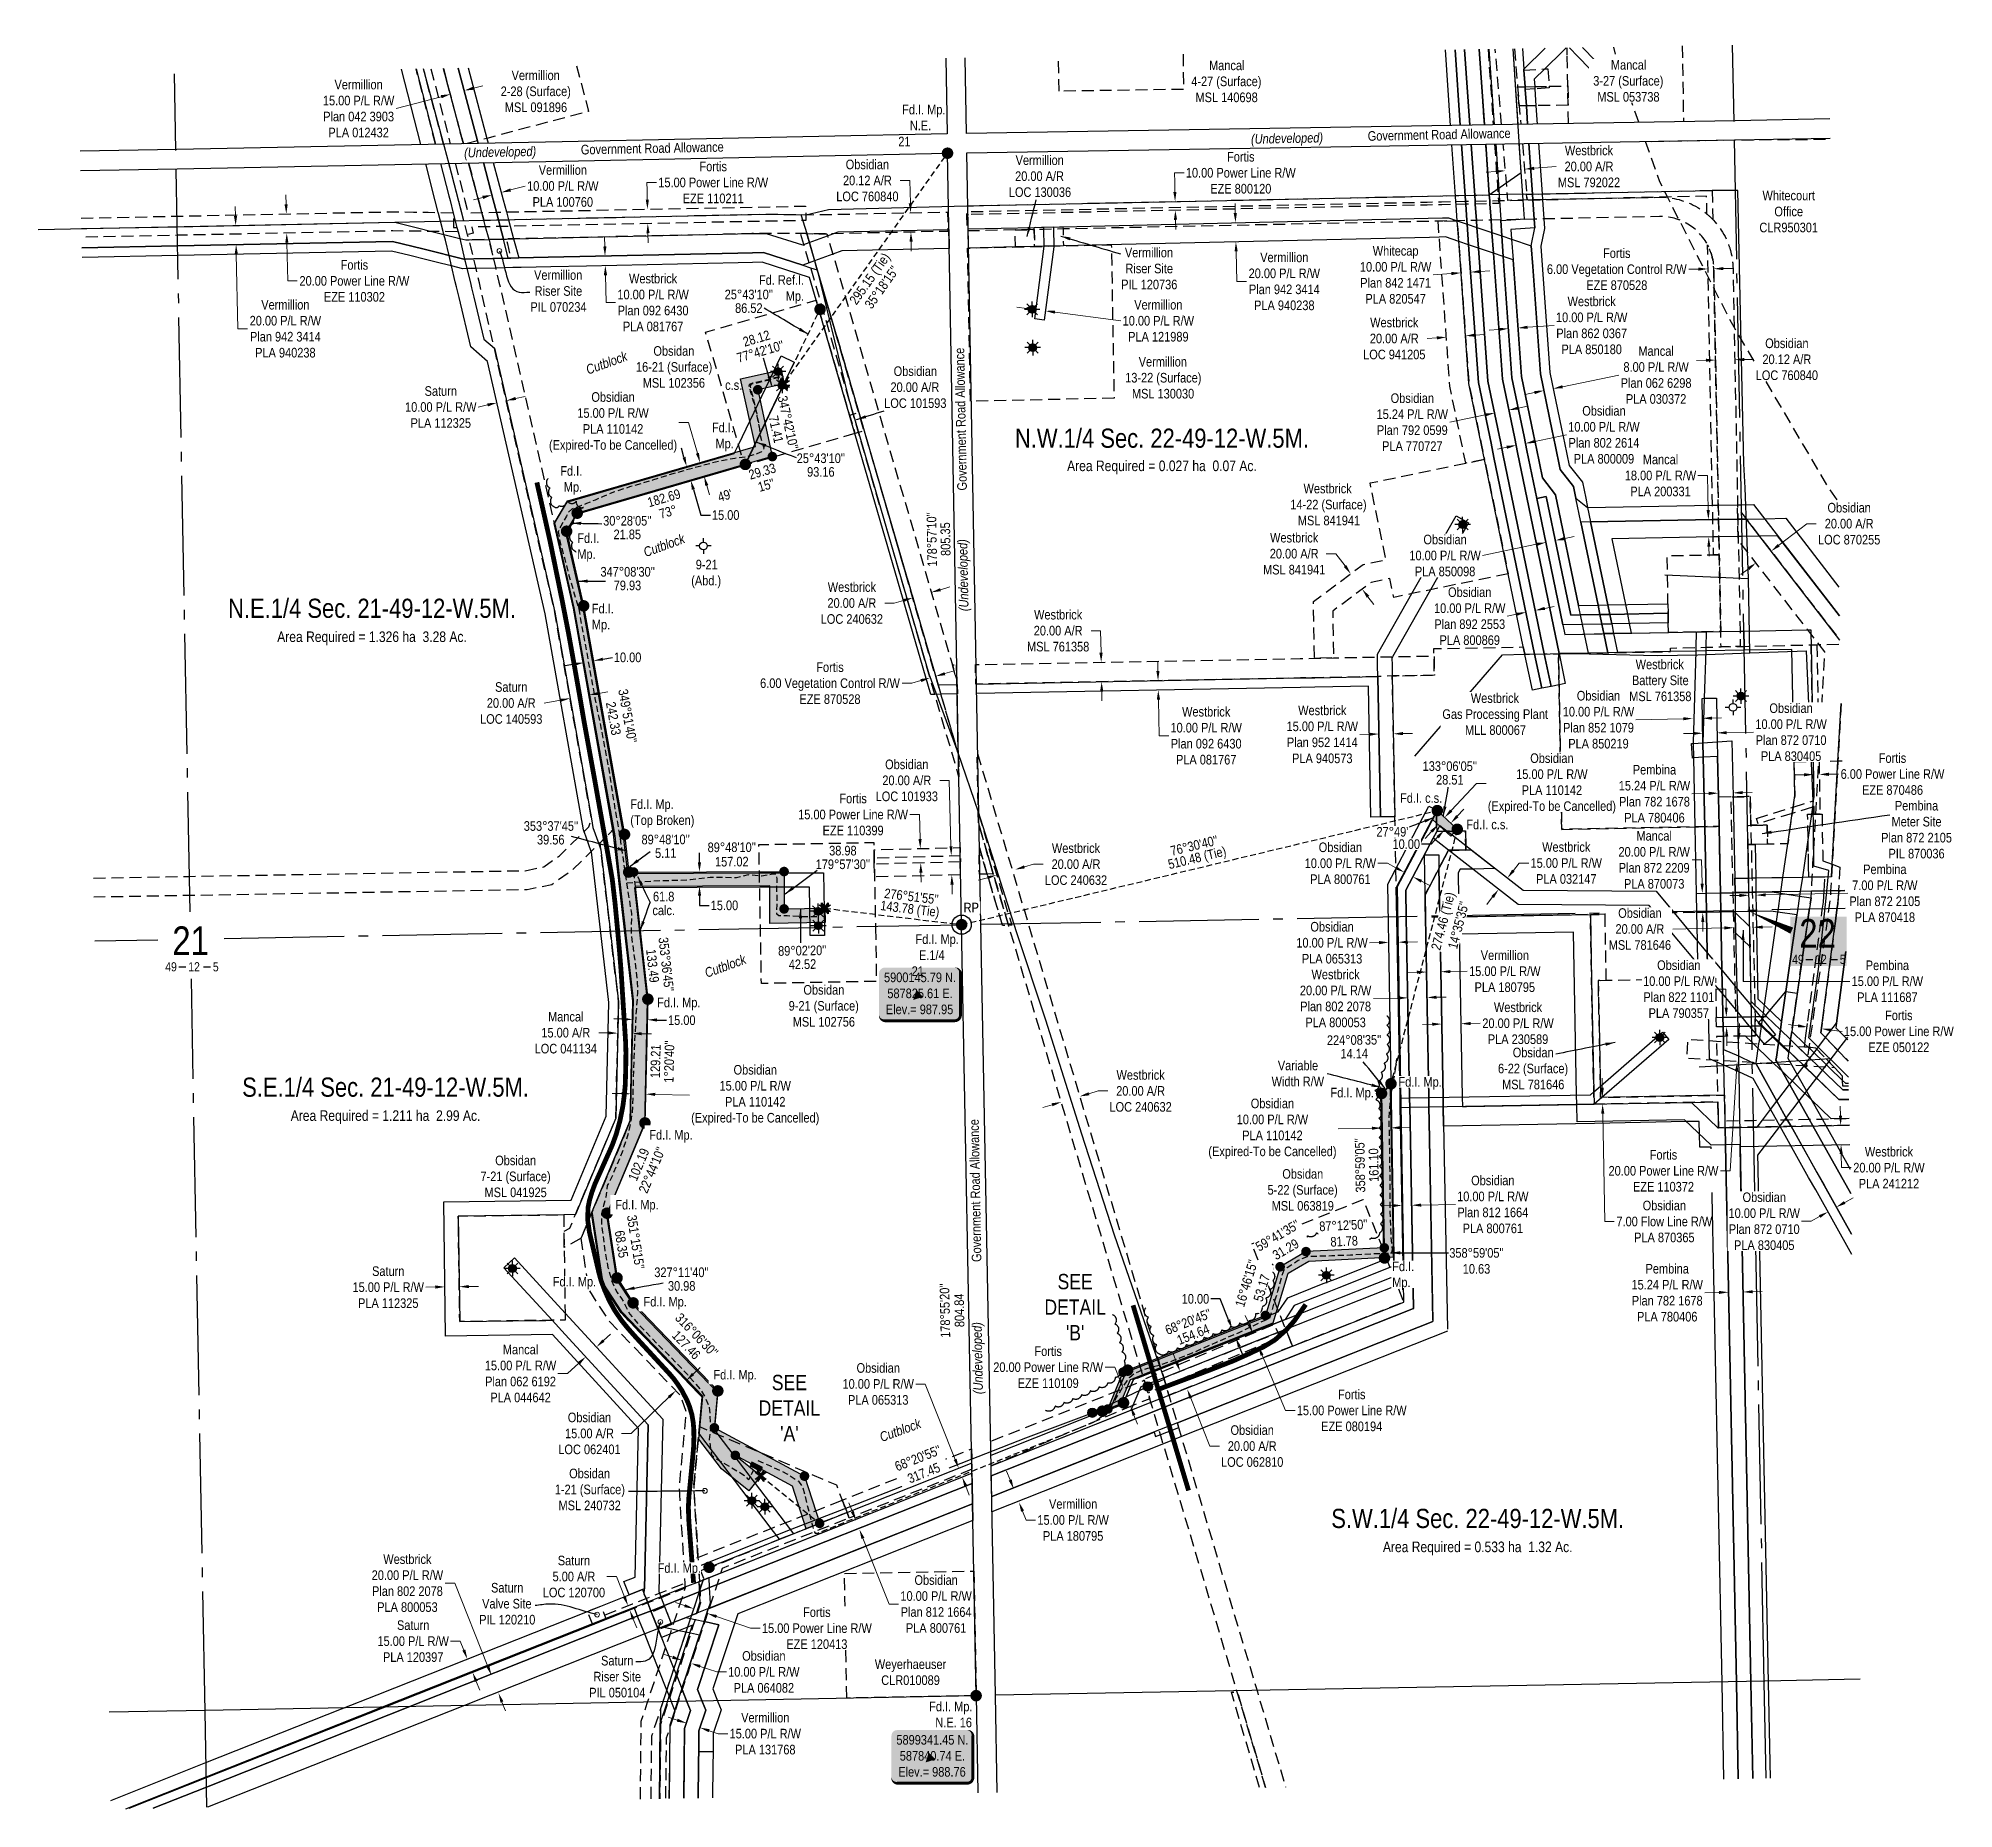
# Model space of a CAD drawing. Extents: x 583854 to 591751, y 5898015 to 5905299.
# Drawn here: x 586862 to 588860, y 5899224 to 5901071 of the extents above; entities that cross this region are included whole.
import ezdxf
from ezdxf.enums import TextEntityAlignment as Align

# ---------------------------------------------------------------- set-up
doc = ezdxf.new("R2010")
doc.units = 0
doc.header["$LTSCALE"] = 5
doc.header["$PDSIZE"] = 0.5
for name, pattern in [('0', [1, 1, 0]), ('foc-ACCESSROAD', [3.75, 2.5, -1.25]), ('foc-FLOWLINE', [3.75, 2.5, -1.25]), ('foc-QUARTERLINE', [33, 25, -3, 2, -3]), ('foc-TIELINE', [1.875, 1.25, -0.625]), ('foc-TRAV', [1.875, 1.25, -0.625]), ('UG_PIPE', [1.875, 1.25, -0.625])]:
    doc.linetypes.add(name, pattern=pattern)
doc.layers.get('Defpoints').update_dxf_attribs({"color": 9})
for name, color, linetype in [('10', 1, 'Continuous'), ('35', 37, 'Continuous'), ('9', 3, 'Continuous'), ('AS-PIPE-UG', 44, 'UG_PIPE'), ('AS-POWER', 104, 'foc-POWER'), ('AS-POWER-EXISTING-PP', 72, 'Continuous'), ('AS-ROADS', 254, 'Continuous'), ('AS-UNDERLAY-H', 141, 'Continuous'), ('C-AR', 13, 'foc-ACCESSROAD'), ('C-FLOWLINE', 13, 'foc-FLOWLINE'), ('C-RW', 13, 'Continuous'), ('C-SYMBOL', 7, 'Continuous'), ('C-WS', 13, 'foc-ACCESSROAD'), ('C-WS-S', 8, 'Continuous'), ('CG-NOTES', 7, 'Continuous'), ('DETAIL-T', 7, 'Continuous'), ('F-AR', 190, 'foc-ACCESSROAD'), ('F-EZE', 190, 'foc-FLOWLINE'), ('F-RW', 190, 'Continuous'), ('F-WS', 190, 'foc-ACCESSROAD'), ('F-WS-S', 8, 'Continuous'), ('L-AREAREQUIRED', 7, 'Continuous'), ('L-BD', 7, 'Continuous'), ('L-BD1', 253, 'Continuous'), ('L-MON', 1, 'Continuous'), ('L-QSEC', 8, 'foc-QUARTERLINE'), ('L-ROAD-T', 7, 'Continuous'), ('L-SEC', 7, 'Continuous'), ('L-SECLBL', 7, 'Continuous'), ('L-TIE', 7, 'foc-TIELINE'), ('LOC', 7, 'Continuous'), ('P-PROPOSED', 10, 'Continuous'), ('P-PROPOSED-H', 21, 'Continuous'), ('P-TRAV', 4, 'foc-TRAV'), ('P-TXT', 4, 'Continuous'), ('PIL', 7, 'Continuous'), ('PLA', 7, 'Continuous'), ('T-BUSH', 110, '0')]:
    doc.layers.add(name, color=color, linetype=linetype)
doc.layers.add('AS-STRUCTURE', color=7, linetype='Continuous', lineweight=30, true_color=0x595959)
doc.layers.add('AS-STRUCTURE-H', color=7, linetype='Continuous', true_color=0xa8a8a8)
for name, color, linetype, lineweight in [('C-AR-T', 13, 'Continuous', 9), ('C-FLOWLINE-T', 13, 'Continuous', 9), ('C-RW-T', 13, 'Continuous', 9), ('C-WS-T', 13, 'Continuous', 9), ('F-AR-T', 190, 'Continuous', 9), ('F-EZE-T', 190, 'Continuous', 9), ('F-RW-T', 190, 'Continuous', 9), ('F-WS-T', 190, 'Continuous', 9), ('T-TEXT', 48, 'Continuous', 18)]:
    doc.layers.add(name, color=color, linetype=linetype, lineweight=lineweight)
doc.styles.add('100L', font='ARIALN.TTF', dxfattribs={"height": 11})
doc.styles.add('175L', font='ARIALN.TTF', dxfattribs={"height": 20})
doc.styles.add('80', font='ARIALN.TTF', dxfattribs={"height": 10})
doc.styles.add('80CG', font='ARIALN.TTF', dxfattribs={"height": 10})
doc.styles.add('80L', font='ARIALN.TTF', dxfattribs={"height": 10})
doc.styles.add('80LS', font='ARIALNI.TTF', dxfattribs={"height": 10})
doc.styles.add('foc-LtypeFont', font='ARIALN.TTF', dxfattribs={"height": 7.35})
doc.styles.add('SIMPLEX', font='ARIALN.TTF')
doc.linetypes.add('foc-POWER', pattern='A,6,-1,["P",foc-LtypeFont,S=0.2,R=0,X=-0.625,Y=-0.75],-1.24,4', length=12.24)
doc.linetypes.add('foc-POWER-NOLINE', pattern='A,0,-4,["P",foc-LtypeFont,S=0.2,R=0,X=-0.625,Y=-0.75],-8.24', length=12.24)
doc.dimstyles.new('Compass 5 000', dxfattribs={"dimscale": 5, "dimtxt": 9, "dimasz": 2, "dimexe": 0.2, "dimexo": 0.0625, "dimgap": 0.5, "dimtad": 0, "dimtih": 1, "dimtoh": 1, "dimzin": 0, "dimdsep": 46, "dimtxsty": '80CG', "dimcen": 0.1, "dimse1": 1, "dimse2": 1, "dimclrd": 256, "dimclrt": 256, "dimaunit": 1, "dimadec": 4, "dimazin": 0, "dimtfac": 0.06, "dimtofl": 0, "dimtmove": 0, "dimatfit": 1, "dimfxl": 0.2, "dimtolj": 1, "dimtzin": 0, "dimlwd": -1, "dimarcsym": 0})

msp = doc.modelspace()

# ---------------------------------------------------------------- texts
at = {"layer": 'C-AR-T', "insert": (587744.362, 5900728.235), "char_height": 9.99539, "attachment_point": 1, "style": '175L'}
msp.add_mtext_dynamic_manual_height_columns('\\pi10.339;Obsidian\\P\\pi7.0215;20.00 A/R\\P\\pi0.45907;LOC 101593', width=64.49045, gutter_width=99.954, heights=[0], dxfattribs=at)
at = {"layer": 'C-SYMBOL', "color": 3, "style": '175L'}
for s, p in [('N.E.1/4 Sec. 21-49-12-W.5M.', (587210.591, 5900459.895)), ('S.E.1/4 Sec. 21-49-12-W.5M.', (587224.698, 5899960.312)), ('S.W.1/4 Sec. 22-49-12-W.5M.', (588363.914, 5899510.375))]:
    msp.add_text(s, height=19.99084, dxfattribs=at).set_placement(p, align=Align.BOTTOM_CENTER)
at = {"layer": 'C-WS-T', "char_height": 9.99539, "attachment_point": 1, "style": '175L'}
for s, insert in [('\\pi18.844;Obsidan\\P\\pi0.66361;16-21 (Surface)\\P\\pi7.7102;MSL 102356', (587485.263, 5900749.341)), ('\\pi18.844;Obsidan\\P\\pi3.4625;9-21 (Surface)\\P\\pi7.7102;MSL 102756', (587641.724, 5900082.816)), ('\\pi18.844;Obsidan\\P\\pi3.4386;6-22 (Surface)\\P\\pi7.7102;MSL 781646', (588381.642, 5900017.437)), ('\\pi18.844;Obsidan\\P\\pi3.4965;7-21 (Surface)\\P\\pi7.6761;MSL 041925', (587320.242, 5899904.872)), ('\\pi18.844;Obsidan\\P\\pi3.8477;1-21 (Surface)\\P\\pi7.7408;MSL 240732', (587397.393, 5899578.279))]:
    msp.add_mtext_dynamic_manual_height_columns(s, width=78.95854, gutter_width=99.954, heights=[0], dxfattribs=dict(at, insert=insert))
at = {"layer": 'DETAIL-T', "color": 3, "char_height": 15.9927, "width": 63.60699, "attachment_point": 5, "style": '80CG'}
for s, insert in [("SEE\\PDETAIL\\P'B'", (587944.007, 5899746.78)), ("SEE\\PDETAIL\\P'A'", (587645.93, 5899641.495))]:
    msp.add_mtext(s, dxfattribs=dict(at, insert=insert))
at = {"layer": 'F-AR-T', "insert": (587874.396, 5900948.388), "char_height": 9.99539, "attachment_point": 1, "style": '175L'}
msp.add_mtext_dynamic_manual_height_columns('\\pi7.5431;Vermillion\\P\\pi7.0215;20.00 A/R\\P\\pi0.45907;LOC 130036', width=64.49045, gutter_width=99.954, heights=[0], dxfattribs=at)
at = {"layer": 'F-RW-T', "insert": (588688.33, 5900911.513), "char_height": 10, "width": 59.11091, "attachment_point": 2, "style": '80L'}
msp.add_mtext('Whitecourt \\POffice\\PCLR950301 ', dxfattribs=at)
at = {"layer": 'F-RW-T', "insert": (588753.313, 5900108.441), "char_height": 9.99542, "attachment_point": 1, "style": '80L'}
msp.add_mtext_dynamic_manual_height_columns('\\pi15.347;Pembina\\P\\pi0.68067;15.00 P/L R/W\\P\\pi6.4454;PLA 111687', width=74.49973, gutter_width=50, heights=[0], dxfattribs=at)
at = {"layer": 'F-WS-T', "char_height": 9.99539, "attachment_point": 1, "style": '175L'}
for s, width, gutter_width, insert in [('\\pi21.865;Mancal\\P\\pi3.2988;4-27 (Surface)\\P\\pi7.6965;MSL 140698', 78.95854, 99.954, (588061.852, 5901047.28)), ('\\pi14.777;Vermillion\\P\\pi3.3943;2-28 (Surface)\\P\\pi7.7102;MSL 091896', 78.95854, 99.954, (587341.398, 5901036.903)), ('\\pi7.5431;Vermillion\\P\\pi8.1192;Riser Site\\P\\pi3.667;PIL 120736', 64.49045, 99.954, (587988.359, 5900852.026)), ('\\pi4.3556;Vermillion\\P\\pi4.9318;Riser Site\\P\\pi0.48975;PIL 070234', 58.11549, 99.954, (587375.251, 5900828.562)), ('\\pi14.777;Vermillion\\P\\pi0.66361;13-22 (Surface)\\P\\pi7.7204;MSL 130030', 78.95854, 99.954, (587995.528, 5900738.102)), ('\\pi14.839;Pembina\\P\\pi11.324;Meter Site\\P\\pi0.48975;Plan 872 2105\\P\\pi8.1636;PIL 870036', 73.48357, 116.024, (588784.252, 5900274.938)), ('\\pi12.851;Saturn\\P\\pi3.5545;Valve Site\\P\\pi0.48975;PIL 120210', 58.11549, 99.954, (587321.876, 5899459.069)), ('\\pi12.851;Saturn\\P\\pi4.9318;Riser Site\\P\\pi0.48975;PIL 050104', 58.11549, 99.954, (587436.638, 5899382.979))]:
    msp.add_mtext_dynamic_manual_height_columns(s, width=width, gutter_width=gutter_width, heights=[0], dxfattribs=dict(at, insert=insert))
at = {"layer": 'L-AREAREQUIRED', "color": 5, "style": '100L'}
for s, p in [('Area Required = 1.326 ha  3.28 Ac.', (587210.591, 5900437.405)), ('Area Required = 1.211 ha  2.99 Ac.', (587224.698, 5899937.822)), ('Area Required = 0.533 ha  1.32 Ac.', (588363.914, 5899487.885))]:
    msp.add_text(s, height=10.99496, dxfattribs=at).set_placement(p, align=Align.BOTTOM_CENTER)
at = {"layer": 'L-BD', "style": '80L'}
for s, height, rotation, p in [('295.15 (Tie)', 9.99542, 54.6771, (587730.666, 5900819.064)), ("35°18'15''", 9.9954, 54.6771, (587742.287, 5900810.828)), ("178°57'10''", 9.99542, 91.0473, (587794.515, 5900547.777)), ('805.35', 9.9954, 91.0473, (587808.756, 5900548.037)), ("133°06'05''", 9.99542, 359.854082, (588334.86, 5900311.23)), ('28.51', 9.9954, 359.854082, (588334.824, 5900296.986)), ("76°30'40''", 9.9954, 13.4885, (588068.154, 5900228.376)), ('510.48 (Tie)', 9.99542, 13.4885, (588071.476, 5900214.526)), ("276°51'55''", 9.99542, 353.1343, (587773.218, 5900175.335)), ('143.78 (Tie)', 9.99542, 353.1343, (587771.515, 5900161.193)), ("224°08'35''", 9.99542, 0.504547, (588234.997, 5900025.532)), ('14.14', 9.9954, 0.504547, (588235.122, 5900011.289)), ("358°59'05''", 9.99542, 91.0152, (588241.149, 5899894.695)), ('161.10', 9.9954, 91.0152, (588255.39, 5899894.947)), ("178°55'20''", 9.99542, 91.0781, (587808.191, 5899743.149)), ('804.84', 9.9954, 91.0781, (587823.182, 5899743.431)), ("68°20'45''", 9.9954, 21.6541, (588061.898, 5899731.604)), ('154.64', 9.9954, 21.6541, (588067.154, 5899718.366))]:
    msp.add_text(s, height=height, rotation=rotation, dxfattribs=at).set_placement(p, align=Align.MIDDLE)
at = {"layer": 'L-BD1', "style": '80L'}
for s, height, p in [("25°43'10''", 9.9954, (587603.657, 5900803.315)), ('86.52', 9.9954, (587603.614, 5900789.071)), ("25°43'10''", 9.9954, (587678.789, 5900632.416)), ('93.16', 9.9954, (587678.747, 5900618.173)), ("30°28'05''", 9.9954, (587476.883, 5900567.209)), ('21.85', 9.9954, (587476.841, 5900552.966)), ("347°08'30''", 9.99542, (587477.258, 5900513.995)), ('79.93', 9.9954, (587477.03, 5900499.753)), ('61.8', 9.9954, (587514.788, 5900175.189)), ('calc.', 9.9954, (587514.874, 5900160.946)), ("327°11'40''", 9.99542, (587533.41, 5899783.155)), ('30.98', 9.9954, (587533.584, 5899768.912))]:
    msp.add_text(s, height=height, dxfattribs=at).set_placement(p, align=Align.MIDDLE)
for s, height, rotation, p in [('28.12', 9.9954, 16.218, (587611.645, 5900757.496)), ("77°42'10''", 9.9954, 16.218, (587615.623, 5900743.819)), ("347°42'10''", 9.99542, 282.2979, (587644.566, 5900669.656)), ('71.41', 9.9954, 282.2979, (587632.043, 5900662.63)), ('29.33', 9.9954, 16.1696, (587617.593, 5900618.76)), ('182.69', 9.9954, 16.1786, (587515.092, 5900590.943)), ("49'", 9.9954, 16.1786, (587578.706, 5900593.643)), ("15''", 9.9954, 16.1696, (587621.768, 5900604.36)), ('73°', 9.9954, 16.1786, (587519.269, 5900576.544)), ("349°51'40''", 9.99542, 280.1391, (587477.243, 5900363.569)), ('242.33', 9.9954, 280.1391, (587462.484, 5900360.93)), ("89°48'10''", 9.9954, 0.2357, (587516.885, 5900234.716)), ('5.11', 9.9954, 0.2357, (587516.944, 5900220.472)), ("89°48'10''", 9.9954, 0.1953, (587585.831, 5900226.584)), ('38.98', 9.9954, 0.0412, (587701.742, 5900223.072)), ('157.02', 9.9954, 0.1953, (587585.882, 5900211.591)), ("179°57'30''", 9.99542, 0.0412, (587701.752, 5900208.828)), ('133.49', 9.9954, 276.3876, (587503.351, 5900102.872)), ("353°36'45''", 9.99542, 276.3876, (587517.506, 5900104.456)), ("89°02'20''", 9.9954, 0.9608, (587659.369, 5900118.776)), ('42.52', 9.9954, 0.9608, (587659.608, 5900104.534)), ('129.21', 9.9954, 88.6561, (587506.279, 5900003.305)), ("1°20'40''", 9.9954, 88.6561, (587520.518, 5900002.971)), ('102.19', 9.9954, 67.2635, (587488.775, 5899895.602)), ("22°44'10''", 9.9954, 67.2635, (587502.603, 5899889.807)), ("351°15'15''", 9.99542, 278.7453, (587485.686, 5899814.805)), ('68.35', 9.9954, 278.7453, (587470.867, 5899812.526)), ("316°06'30''", 9.99542, 313.8913, (587549.241, 5899717.736)), ('127.46', 9.9954, 313.8913, (587538.436, 5899707.341))]:
    msp.add_text(s, height=height, rotation=rotation, dxfattribs=at).set_placement(p, align=Align.MIDDLE)
at = {"layer": 'L-BD1', "color": 5, "style": '80L'}
for s, height, p in [("353°37'45''", 9.99542, (587397.245, 5900248.767)), ('39.56', 9.9954, (587397.014, 5900234.525))]:
    msp.add_text(s, height=height, dxfattribs=at).set_placement(p, align=Align.MIDDLE)
at = {"layer": 'L-MON', "char_height": 9.99542, "attachment_point": 1, "style": '80L'}
for s, width, insert in [('\\pi4.0283;Fd.I. Mp.\\P\\pi12.06;N.E. 21', 47.27586, (587759.546, 5901001.192)), ('\\pi1.3242;Fd. Ref.I.\\P\\pi29.224;Mp.', 46.48084, (587612.9, 5900823.358)), ('\\pi0.55089;c.s.', 16.94857, (587578.407, 5900713.774)), ('\\pi1.0714;Fd.I.\\P\\pi4.7873;Mp.', 22.04407, (587564.072, 5900669.441)), ('\\pi1.0714;Fd.I.\\P\\pi4.7873;Mp.', 22.04407, (587405.88, 5900624.149)), ('\\pi4.0283;Fd.I. Mp.\\P\\pi7.6419;E.1/4 21', 47.27586, (587773.467, 5900135.651)), ('\\pi4.0283;Fd.I. Mp.\\P\\pi10.485;N.E. 16', 47.27586, (587787.707, 5899335.14))]:
    msp.add_mtext_dynamic_manual_height_columns(s, width=width, gutter_width=50, heights=[0], dxfattribs=dict(at, insert=insert))
at = {"layer": 'L-ROAD-T', "style": '80L'}
for rotation, p in [(1.159299, (587502.918, 5900955.81)), (1.159299, (588323.696, 5900970.067)), (91.080056, (587824.693, 5900673.226)), (91.080056, (587839.814, 5899868.383))]:
    msp.add_text('Government Road Allowance', height=10, rotation=rotation, dxfattribs=at).set_placement(p, align=Align.MIDDLE_CENTER)
at = {"layer": 'P-TXT', "insert": (588148.818, 5900003.883), "char_height": 9.99542, "attachment_point": 1, "style": '80L'}
msp.add_mtext_dynamic_manual_height_columns('\\pi6.6386;Variable\\P\\pi0.14092;Width R/W', width=54.73165, gutter_width=50, heights=[0], dxfattribs=at)
at = {"layer": 'T-TEXT', "style": '80LS'}
for rotation, p in [(1.159299, (587344.246, 5900951.968)), (1.159299, (588165.024, 5900966.225)), (91.080056, (587827.125, 5900510.411)), (91.080056, (587842.121, 5899693.578))]:
    msp.add_text('(Undeveloped)', height=10, rotation=rotation, dxfattribs=at).set_placement(p, align=Align.MIDDLE_CENTER)
at = {"layer": 'T-TEXT', "char_height": 10, "attachment_point": 1, "rotation": 20, "style": '80L'}
for insert in [(587432.647, 5900729.033), (587556.414, 5900099.744)]:
    msp.add_mtext_dynamic_manual_height_columns('{\\fArial Narrow|b0|i1|c0|p34;Cutblock}', width=45.74286, gutter_width=50, heights=[0], dxfattribs=dict(at, insert=insert))

# ---------------------------------------------------------------- blocks, each defined once
blk = doc.blocks.new('fdia')
at = {"color": 255, "const_width": 1}
blk.add_lwpolyline([(-0.5, 0, 1), (0.5, 0, 1)], format="xyb", close=True, dxfattribs=at)
blk = doc.blocks.new('Fdiaa')
blk.add_blockref('fdia', (0, 0))
blk = doc.blocks.new('fdib')
at = {"color": 1, "const_width": 1.6}
blk.add_lwpolyline([(-0.4, 0, 1), (0.4, 0, 1)], format="xyb", close=True, dxfattribs=at)
at = {"color": 1}
blk.add_circle((0, 0), 0.8, dxfattribs=at)
blk = doc.blocks.new('Fdibb')
blk.add_blockref('fdib', (0, 0))
blk = doc.blocks.new('fdicc')
for name in ['Fdibb', 'Fdiaa']:
    blk.add_blockref(name, (0, 0))
blk = doc.blocks.new('FDI')
blk.add_blockref('fdicc', (0, 0))
blk = doc.blocks.new('PLIA')
at = {"color": 255, "const_width": 1}
blk.add_lwpolyline([(-0.5, 0, 1), (0.5, 0, 1)], format="xyb", close=True, dxfattribs=at)
blk = doc.blocks.new('PLIAA')
blk.add_blockref('PLIA', (0, 0))
blk = doc.blocks.new('PLIB')
at = {"color": 1}
blk.add_circle((0, 0), 0.8, dxfattribs=at)
blk = doc.blocks.new('PLIBB')
blk.add_blockref('PLIB', (0, 0))
blk = doc.blocks.new('PLICC')
for name in ['PLIAA', 'PLIBB']:
    blk.add_blockref(name, (0, 0))
blk = doc.blocks.new('PLI')
blk.add_blockref('PLICC', (0, 0))
blk = doc.blocks.new('L-SECLBL')
at = {"layer": '9', "color": 7}
for p, q in [((-5.1, -27.8), (-12.3, -27.8)), ((20.7, -27.8), (13.5, -27.8))]:
    blk.add_line(p, q, dxfattribs=at)
at = {"layer": '10', "color": 2, "style": 'SIMPLEX'}
blk.add_attdef('SEC', text='', height=30, dxfattribs=at).set_placement((0, 0), align=Align.MIDDLE)
at = {"layer": '10', "color": 5, "style": '80L'}
blk.add_attdef('TWP', text='', height=9.5, dxfattribs=at).set_placement((-14.4, -27.4), align=Align.MIDDLE_RIGHT)
blk.add_attdef('RGE', text='', height=9.5, dxfattribs=at).set_placement((3.6, -27.4), align=Align.MIDDLE_CENTER)
blk.add_attdef('MER', text='', height=9.5, dxfattribs=at).set_placement((23.2, -27.4), align=Align.MIDDLE_LEFT)
blk = doc.blocks.new('*U489')
at = {"layer": '35', "color": 3}
blk.add_circle((0, 0), 10, dxfattribs=at)
at = {"layer": '35', "color": 3, "style": '80'}
blk.add_attdef('RP_001', (2, 12.9), '', height=10, dxfattribs=at)
blk = doc.blocks.new('*D421')
at = {"layer": 'C-AR-T', "transparency": 16777216}
for p, q in [((587812.7, 5900296.3), (587802.7, 5900296.3)), ((587814.5, 5900227.7), (587812.7, 5900296.3)), ((587815.6, 5900187.7), (587815.9, 5900177.7))]:
    blk.add_line(p, q, dxfattribs=at)
for points in [[(587816.2, 5900227.7), (587812.9, 5900227.6), (587814.8, 5900217.7)], [(587817.3, 5900187.7), (587813.9, 5900187.6), (587815.3, 5900197.7)]]:
    blk.add_solid(points, dxfattribs=at)
at = {"layer": 'Defpoints', "color": 0, "transparency": 16777216}
for p in [(587759.8, 5900216.2), (587760.4, 5900196.2), (587815.3, 5900197.7)]:
    blk.add_point(p, dxfattribs=at)
at = {"layer": 'C-AR-T', "transparency": 16777216, "insert": (587768.4, 5900296.3), "char_height": 10, "attachment_point": 5, "style": '80CG'}
blk.add_mtext('\\A1;Obsidian\\P20.00 A/R\\PLOC 101933', dxfattribs=at)
blk = doc.blocks.new('*D422')
at = {"layer": 'C-AR-T', "transparency": 16777216}
for p, q in [((587771.6, 5900922.2), (587761.6, 5900922.2)), ((587772.1, 5900898.5), (587771.6, 5900922.2)), ((587772.9, 5900858.3), (587773.1, 5900848.3))]:
    blk.add_line(p, q, dxfattribs=at)
for points in [[(587773.8, 5900898.5), (587770.4, 5900898.4), (587772.3, 5900888.5)], [(587774.6, 5900858.4), (587771.2, 5900858.3), (587772.7, 5900868.3)]]:
    blk.add_solid(points, dxfattribs=at)
at = {"layer": 'Defpoints', "color": 0, "transparency": 16777216}
for p in [(587743, 5900887.9), (587772.3, 5900888.5), (587743.4, 5900867.7)]:
    blk.add_point(p, dxfattribs=at)
at = {"layer": 'C-AR-T', "transparency": 16777216, "insert": (587727.3, 5900922.2), "char_height": 10, "attachment_point": 5, "style": '80CG'}
blk.add_mtext('\\A1;Obsidian\\P20.12 A/R\\PLOC 760840', dxfattribs=at)
blk = doc.blocks.new('*D423')
at = {"layer": 'C-AR-T', "transparency": 16777216}
for p, q in [((587545.5, 5899677), (587552.7, 5899683.9)), ((587520.3, 5899652.8), (587480.9, 5899615)), ((587480.9, 5899615), (587470.9, 5899615))]:
    blk.add_line(p, q, dxfattribs=at)
for points in [[(587519.1, 5899654), (587521.4, 5899651.6), (587527.5, 5899659.7)], [(587544.3, 5899678.2), (587546.6, 5899675.8), (587538.3, 5899670.1)]]:
    blk.add_solid(points, dxfattribs=at)
at = {"layer": 'Defpoints', "color": 0, "transparency": 16777216}
for p in [(587523.2, 5899685.8), (587512.4, 5899675.4), (587538.3, 5899670.1)]:
    blk.add_point(p, dxfattribs=at)
at = {"layer": 'C-AR-T', "transparency": 16777216, "insert": (587437.4, 5899615), "char_height": 10, "attachment_point": 5, "style": '80CG'}
blk.add_mtext('\\A1;Obsidian\\P15.00 A/R\\PLOC 062401', dxfattribs=at)
blk = doc.blocks.new('*D424')
at = {"layer": 'C-AR-T', "transparency": 16777216}
for p, q in [((588602, 5900734.6), (588592, 5900734.5)), ((588642.1, 5900735.4), (588652.1, 5900735.6))]:
    blk.add_line(p, q, dxfattribs=at)
for points in [[(588601.9, 5900736.3), (588602, 5900733), (588612, 5900734.8)], [(588642.1, 5900737.1), (588642.1, 5900733.7), (588632.1, 5900735.2)]]:
    blk.add_solid(points, dxfattribs=at)
at = {"layer": 'Defpoints', "color": 0, "transparency": 16777216}
for p in [(588611.9, 5900735.6), (588612, 5900734.8), (588632.1, 5900736)]:
    blk.add_point(p, dxfattribs=at)
at = {"layer": 'C-AR-T', "transparency": 16777216, "insert": (588686.4, 5900735.6), "char_height": 10, "attachment_point": 5, "style": '80CG', "bg_fill": 3, "box_fill_scale": 1.1, "bg_fill_color": 256, "bg_fill_true_color": 13158600, "bg_fill_transparency": 0}
blk.add_mtext('\\A1;Obsidian\\P20.12 A/R\\PLOC 760840', dxfattribs=at)
blk = doc.blocks.new('*D425')
at = {"layer": 'C-AR-T', "transparency": 16777216}
for p, q in [((588678, 5900541.6), (588707.1, 5900564.1)), ((588707.1, 5900564.1), (588717.1, 5900564.1)), ((588646.3, 5900517.2), (588638.4, 5900511))]:
    blk.add_line(p, q, dxfattribs=at)
for points in [[(588676.9, 5900542.9), (588679, 5900540.3), (588670, 5900535.5)], [(588645.3, 5900518.5), (588647.3, 5900515.8), (588654.2, 5900523.3)]]:
    blk.add_solid(points, dxfattribs=at)
at = {"layer": 'Defpoints', "color": 0, "transparency": 16777216}
for p in [(588653.1, 5900524.6), (588669, 5900536.9), (588670, 5900535.5)]:
    blk.add_point(p, dxfattribs=at)
at = {"layer": 'C-AR-T', "transparency": 16777216, "insert": (588751.4, 5900564.1), "char_height": 10, "attachment_point": 5, "style": '80CG', "bg_fill": 3, "box_fill_scale": 1.1, "bg_fill_color": 256, "bg_fill_true_color": 13158600, "bg_fill_transparency": 0}
blk.add_mtext('\\A1;Obsidian\\P20.00 A/R\\PLOC 870255', dxfattribs=at)
blk = doc.blocks.new('*D426')
at = {"layer": 'C-AR-T', "transparency": 16777216}
for p, q in [((588049.8, 5899689.1), (588046.2, 5899698.4)), ((588064.6, 5899651.9), (588084.5, 5899601.8)), ((588084.5, 5899601.8), (588094.5, 5899601.8))]:
    blk.add_line(p, q, dxfattribs=at)
for points in [[(588051.4, 5899689.7), (588048.3, 5899688.5), (588053.5, 5899679.8)], [(588066.1, 5899652.5), (588063, 5899651.3), (588060.9, 5899661.2)]]:
    blk.add_solid(points, dxfattribs=at)
at = {"layer": 'Defpoints', "color": 0, "transparency": 16777216}
for p in [(588128.2, 5899709.4), (588053.5, 5899679.8), (588135.6, 5899690.8)]:
    blk.add_point(p, dxfattribs=at)
at = {"layer": 'C-AR-T', "transparency": 16777216, "insert": (588128.7, 5899601.8), "char_height": 10, "attachment_point": 5, "style": '80CG'}
blk.add_mtext('\\A1;Obsidian\\P20.00 A/R\\PLOC 062810', dxfattribs=at)
blk = doc.blocks.new('*D427')
at = {"layer": 'C-AR-T', "transparency": 16777216}
for p, q in [((588621.2, 5900142.4), (588567.3, 5900141.2)), ((588661.2, 5900143.3), (588671.2, 5900143.5))]:
    blk.add_line(p, q, dxfattribs=at)
for points in [[(588621.1, 5900144.1), (588621.2, 5900140.7), (588631.2, 5900142.6)], [(588661.1, 5900144.9), (588661.2, 5900141.6), (588651.2, 5900143.1)]]:
    blk.add_solid(points, dxfattribs=at)
at = {"layer": 'Defpoints', "color": 0, "transparency": 16777216}
for p in [(588631.2, 5900142.6), (588631.3, 5900137.1), (588651.3, 5900137.6)]:
    blk.add_point(p, dxfattribs=at)
at = {"layer": 'C-AR-T', "transparency": 16777216, "insert": (588533.1, 5900141.2), "char_height": 10, "attachment_point": 5, "style": '80CG', "bg_fill": 3, "box_fill_scale": 1.1, "bg_fill_color": 256, "bg_fill_true_color": 13158600, "bg_fill_transparency": 0}
blk.add_mtext('\\A1;Obsidian\\P20.00 A/R\\PMSL 781646', dxfattribs=at)
blk = doc.blocks.new('*D428')
at = {"layer": 'C-FLOWLINE-T', "transparency": 16777216}
for p, q in [((588493.9, 5899975.6), (588493.7, 5899985.6)), ((588494.4, 5899948.6), (588496.4, 5899836.1)), ((588496.4, 5899836.1), (588506.4, 5899836.1))]:
    blk.add_line(p, q, dxfattribs=at)
for points in [[(588495.5, 5899975.7), (588492.2, 5899975.6), (588494, 5899965.6)], [(588496, 5899948.7), (588492.7, 5899948.6), (588494.2, 5899958.6)]]:
    blk.add_solid(points, dxfattribs=at)
at = {"layer": 'Defpoints', "color": 0, "transparency": 16777216}
for p in [(588499.5, 5899965.7), (588494.2, 5899958.6), (588499.6, 5899958.7)]:
    blk.add_point(p, dxfattribs=at)
at = {"layer": 'C-FLOWLINE-T', "transparency": 16777216, "insert": (588558.6, 5899836.1), "char_height": 10, "attachment_point": 5, "style": '80CG'}
blk.add_mtext('\\A1;Obsidian\\P7.00 Flow Line R/W\\PPLA 870365', dxfattribs=at)
blk = doc.blocks.new('*D429')
at = {"layer": 'C-RW-T', "transparency": 16777216}
for p, q in [((587540.7, 5900669.8), (587530.7, 5900669.8)), ((587550, 5900637.6), (587540.7, 5900669.8)), ((587559.8, 5900604), (587562.6, 5900594.4))]:
    blk.add_line(p, q, dxfattribs=at)
for points in [[(587551.6, 5900638), (587548.4, 5900637.1), (587552.8, 5900628)], [(587561.4, 5900604.4), (587558.2, 5900603.5), (587557, 5900613.6)]]:
    blk.add_solid(points, dxfattribs=at)
at = {"layer": 'Defpoints', "color": 0, "transparency": 16777216}
for p in [(587552.8, 5900628), (587467, 5900603), (587471.2, 5900588.6)]:
    blk.add_point(p, dxfattribs=at)
at = {"layer": 'C-RW-T', "transparency": 16777216, "insert": (587462, 5900669.8), "char_height": 10, "attachment_point": 5, "style": '80CG'}
blk.add_mtext('\\A1;Obsidian\\P15.00 P/L R/W\\PPLA 110142\\P(Expired-To be Cancelled)', dxfattribs=at)
blk = doc.blocks.new('*D430')
at = {"layer": 'C-RW-T', "transparency": 16777216}
for p, q in [((587787.7, 5899666.6), (587777.7, 5899666.6)), ((587818.9, 5899588), (587787.7, 5899666.6)), ((587829.9, 5899560.1), (587833.6, 5899550.8))]:
    blk.add_line(p, q, dxfattribs=at)
for points in [[(587820.4, 5899588.7), (587817.3, 5899587.4), (587822.6, 5899578.7)], [(587831.5, 5899560.8), (587828.4, 5899559.5), (587826.2, 5899569.4)]]:
    blk.add_solid(points, dxfattribs=at)
at = {"layer": 'Defpoints', "color": 0, "transparency": 16777216}
for p in [(587813.5, 5899575.2), (587817.2, 5899565.8), (587822.6, 5899578.7)]:
    blk.add_point(p, dxfattribs=at)
at = {"layer": 'C-RW-T', "transparency": 16777216, "insert": (587738.6, 5899666.6), "char_height": 10, "attachment_point": 5, "style": '80CG'}
blk.add_mtext('\\A1;Obsidian\\P10.00 P/L R/W\\PPLA 065313', dxfattribs=at)
blk = doc.blocks.new('*D431')
at = {"layer": 'C-RW-T', "transparency": 16777216}
for p, q in [((587524.2, 5899381.5), (587514.7, 5899384.6)), ((587552.8, 5899372), (587570.3, 5899366.2)), ((587570.3, 5899366.2), (587580.3, 5899366.2))]:
    blk.add_line(p, q, dxfattribs=at)
for points in [[(587524.7, 5899383.1), (587523.7, 5899379.9), (587533.7, 5899378.3)], [(587553.3, 5899373.6), (587552.3, 5899370.4), (587543.3, 5899375.2)]]:
    blk.add_solid(points, dxfattribs=at)
at = {"layer": 'Defpoints', "color": 0, "transparency": 16777216}
for p in [(587539, 5899394.4), (587548.6, 5899391.2), (587543.3, 5899375.2)]:
    blk.add_point(p, dxfattribs=at)
at = {"layer": 'C-RW-T', "transparency": 16777216, "insert": (587619.3, 5899366.2), "char_height": 10, "attachment_point": 5, "style": '80CG'}
blk.add_mtext('\\A1;Obsidian\\P10.00 P/L R/W\\PPLA 064082', dxfattribs=at)
blk = doc.blocks.new('*D432')
at = {"layer": 'C-RW-T', "transparency": 16777216}
for p, q in [((587711.6, 5899533.4), (587708, 5899542.7)), ((587722.7, 5899505.6), (587749.9, 5899437)), ((587749.9, 5899437), (587759.9, 5899437))]:
    blk.add_line(p, q, dxfattribs=at)
for points in [[(587713.2, 5899534.1), (587710.1, 5899532.8), (587715.3, 5899524.1)], [(587724.2, 5899506.2), (587721.1, 5899505), (587719, 5899514.9)]]:
    blk.add_solid(points, dxfattribs=at)
at = {"layer": 'Defpoints', "color": 0, "transparency": 16777216}
for p in [(587683.8, 5899511.6), (587687.5, 5899502.4), (587719, 5899514.9)]:
    blk.add_point(p, dxfattribs=at)
at = {"layer": 'C-RW-T', "transparency": 16777216, "insert": (587799, 5899437), "char_height": 10, "attachment_point": 5, "style": '80CG'}
blk.add_mtext('\\A1;Obsidian\\P10.00 P/L R/W\\PPlan 812 1664\\PPLA 800761', dxfattribs=at)
blk = doc.blocks.new('*D433')
at = {"layer": 'C-RW-T', "transparency": 16777216}
for p, q in [((588261.1, 5900127.1), (588251.1, 5900126.9)), ((588291.1, 5900127.7), (588301.1, 5900127.9))]:
    blk.add_line(p, q, dxfattribs=at)
for points in [[(588261, 5900128.8), (588261.1, 5900125.4), (588271.1, 5900127.3)], [(588291, 5900129.3), (588291.1, 5900126), (588281.1, 5900127.5)]]:
    blk.add_solid(points, dxfattribs=at)
at = {"layer": 'Defpoints', "color": 0, "transparency": 16777216}
for p in [(588271.1, 5900127.3), (588271.4, 5900112.2), (588281.4, 5900112.4)]:
    blk.add_point(p, dxfattribs=at)
at = {"layer": 'C-RW-T', "transparency": 16777216, "insert": (588212, 5900126.9), "char_height": 10, "attachment_point": 5, "style": '80CG'}
blk.add_mtext('\\A1;Obsidian\\P10.00 P/L R/W\\PPLA 065313', dxfattribs=at)
blk = doc.blocks.new('*D434')
at = {"layer": 'C-RW-T', "transparency": 16777216}
for p, q in [((588406.2, 5900684.7), (588416, 5900686.7)), ((588371.7, 5900677.6), (588334.8, 5900670))]:
    blk.add_line(p, q, dxfattribs=at)
for points in [[(588371.3, 5900679.2), (588372, 5900676), (588381.5, 5900679.6)], [(588405.8, 5900686.3), (588406.5, 5900683.1), (588396.4, 5900682.7)]]:
    blk.add_solid(points, dxfattribs=at)
at = {"layer": 'Defpoints', "color": 0, "transparency": 16777216}
for p in [(588381.5, 5900679.6), (588397.1, 5900679.1), (588382.2, 5900676)]:
    blk.add_point(p, dxfattribs=at)
at = {"layer": 'C-RW-T', "transparency": 16777216, "insert": (588295.7, 5900670), "char_height": 10, "attachment_point": 5, "style": '80CG'}
blk.add_mtext('\\A1;Obsidian\\P15.24 P/L R/W\\PPlan 792 0599\\PPLA 770727', dxfattribs=at)
blk = doc.blocks.new('*D435')
at = {"layer": 'C-RW-T', "transparency": 16777216}
for p, q in [((588394.2, 5900643.9), (588384.4, 5900641.9)), ((588423.6, 5900649.9), (588456.5, 5900656.8))]:
    blk.add_line(p, q, dxfattribs=at)
for points in [[(588393.8, 5900645.5), (588394.5, 5900642.2), (588404, 5900645.9)], [(588423.2, 5900651.6), (588423.9, 5900648.3), (588413.8, 5900647.9)]]:
    blk.add_solid(points, dxfattribs=at)
at = {"layer": 'Defpoints', "color": 0, "transparency": 16777216}
for p in [(588399.4, 5900668), (588409.2, 5900670), (588413.8, 5900647.9)]:
    blk.add_point(p, dxfattribs=at)
at = {"layer": 'C-RW-T', "transparency": 16777216, "insert": (588495.6, 5900656.8), "char_height": 10, "attachment_point": 5, "style": '80CG'}
blk.add_mtext('\\A1;Obsidian\\P10.00 P/L R/W\\PPlan 802 2614\\PPLA 800009', dxfattribs=at)
blk = doc.blocks.new('*D436')
at = {"layer": 'C-RW-T', "transparency": 16777216}
for p, q in [((588269.8, 5900209.8), (588259.8, 5900209.8)), ((588278.6, 5900205.1), (588269.8, 5900209.8)), ((588305.2, 5900191.1), (588314, 5900186.5))]:
    blk.add_line(p, q, dxfattribs=at)
for points in [[(588279.4, 5900206.6), (588277.8, 5900203.6), (588287.5, 5900200.4)], [(588305.9, 5900192.6), (588304.4, 5900189.7), (588296.3, 5900195.8)]]:
    blk.add_solid(points, dxfattribs=at)
at = {"layer": 'Defpoints', "color": 0, "transparency": 16777216}
for p in [(588287.5, 5900200.4), (588285.1, 5900196), (588294, 5900191.3)]:
    blk.add_point(p, dxfattribs=at)
at = {"layer": 'C-RW-T', "transparency": 16777216, "insert": (588220.7, 5900209.8), "char_height": 10, "attachment_point": 5, "style": '80CG'}
blk.add_mtext('\\A1;Obsidian\\P10.00 P/L R/W\\PPLA 800761', dxfattribs=at)
blk = doc.blocks.new('*D437')
at = {"layer": 'C-RW-T', "transparency": 16777216}
for p, q in [((588404.5, 5900469.7), (588394.7, 5900467.6)), ((588433.8, 5900475.7), (588443.6, 5900477.8))]:
    blk.add_line(p, q, dxfattribs=at)
for points in [[(588404.2, 5900471.3), (588404.8, 5900468), (588414.3, 5900471.7)], [(588433.5, 5900477.4), (588434.2, 5900474.1), (588424, 5900473.7)]]:
    blk.add_solid(points, dxfattribs=at)
at = {"layer": 'Defpoints', "color": 0, "transparency": 16777216}
for p in [(588409.4, 5900495.5), (588419.1, 5900497.6), (588414.3, 5900471.7)]:
    blk.add_point(p, dxfattribs=at)
at = {"layer": 'C-RW-T', "transparency": 16777216, "insert": (588355.6, 5900467.6), "char_height": 10, "attachment_point": 5, "style": '80CG'}
blk.add_mtext('\\A1;Obsidian\\P10.00 P/L R/W\\PPlan 892 2553^JPLA 800869', dxfattribs=at)
blk = doc.blocks.new('*D438')
at = {"layer": 'C-RW-T', "transparency": 16777216}
for p, q in [((588588.7, 5900345.3), (588578.7, 5900345.1)), ((588623.6, 5900346.1), (588651.7, 5900346.6))]:
    blk.add_line(p, q, dxfattribs=at)
for points in [[(588588.6, 5900347), (588588.7, 5900343.7), (588598.7, 5900345.5)], [(588623.6, 5900347.7), (588623.7, 5900344.4), (588613.6, 5900345.9)]]:
    blk.add_solid(points, dxfattribs=at)
at = {"layer": 'Defpoints', "color": 0, "transparency": 16777216}
for p in [(588598.6, 5900350.7), (588613.5, 5900351), (588613.6, 5900345.9)]:
    blk.add_point(p, dxfattribs=at)
at = {"layer": 'C-RW-T', "transparency": 16777216, "insert": (588690.8, 5900346.6), "char_height": 10, "attachment_point": 5, "style": '80CG', "bg_fill": 3, "box_fill_scale": 1.1, "bg_fill_color": 256, "bg_fill_true_color": 13158600, "bg_fill_transparency": 0}
blk.add_mtext('\\A1;Obsidian\\P10.00 P/L R/W\\PPlan 872 0710\\PPLA 830405', dxfattribs=at)
blk = doc.blocks.new('*D439')
at = {"layer": 'C-RW-T', "transparency": 16777216}
for p, q in [((588425.3, 5900542.6), (588369, 5900530.9)), ((588454.7, 5900548.6), (588464.5, 5900550.7))]:
    blk.add_line(p, q, dxfattribs=at)
for points in [[(588425, 5900544.2), (588425.6, 5900540.9), (588435.1, 5900544.6)], [(588454.3, 5900550.3), (588455, 5900547), (588444.9, 5900546.6)]]:
    blk.add_solid(points, dxfattribs=at)
at = {"layer": 'Defpoints', "color": 0, "transparency": 16777216}
for p in [(588430.2, 5900568.2), (588440, 5900570.3), (588435.1, 5900544.6)]:
    blk.add_point(p, dxfattribs=at)
at = {"layer": 'C-RW-T', "transparency": 16777216, "insert": (588329.9, 5900530.9), "char_height": 10, "attachment_point": 5, "style": '80CG', "bg_fill": 3, "box_fill_scale": 1.1, "bg_fill_color": 256, "bg_fill_true_color": 13158600, "bg_fill_transparency": 0}
blk.add_mtext('\\A1;Obsidian\\P10.00 P/L R/W\\PPLA 850098', dxfattribs=at)
blk = doc.blocks.new('*D440')
at = {"layer": 'C-RW-T', "transparency": 16777216}
for p, q in [((588578.3, 5900360.7), (588529, 5900359.6)), ((588608.3, 5900361.3), (588618.3, 5900361.5))]:
    blk.add_line(p, q, dxfattribs=at)
for points in [[(588578.3, 5900362.3), (588578.4, 5900359), (588588.3, 5900360.9)], [(588608.3, 5900362.9), (588608.4, 5900359.6), (588598.3, 5900361.1)]]:
    blk.add_solid(points, dxfattribs=at)
at = {"layer": 'Defpoints', "color": 0, "transparency": 16777216}
for p in [(588588.3, 5900360.9), (588589.3, 5900316.3), (588599.3, 5900316.5)]:
    blk.add_point(p, dxfattribs=at)
at = {"layer": 'C-RW-T', "transparency": 16777216, "insert": (588489.9, 5900359.6), "char_height": 10, "attachment_point": 5, "style": '80CG'}
blk.add_mtext('\\A1;Obsidian\\P10.00 P/L R/W\\PPlan 852 1079\\PPLA 850219', dxfattribs=at)
blk = doc.blocks.new('*D441')
at = {"layer": 'C-RW-T', "transparency": 16777216}
for p, q in [((588275, 5899852.7), (588265, 5899852.5)), ((588305, 5899853.3), (588340.6, 5899853.9))]:
    blk.add_line(p, q, dxfattribs=at)
for points in [[(588274.9, 5899854.4), (588275, 5899851), (588285, 5899852.9)], [(588304.9, 5899854.9), (588305, 5899851.6), (588295, 5899853.1)]]:
    blk.add_solid(points, dxfattribs=at)
at = {"layer": 'Defpoints', "color": 0, "transparency": 16777216}
for p in [(588284.2, 5899892.7), (588294.2, 5899892.9), (588295, 5899853.1)]:
    blk.add_point(p, dxfattribs=at)
at = {"layer": 'C-RW-T', "transparency": 16777216, "insert": (588379.7, 5899853.9), "char_height": 10, "attachment_point": 5, "style": '80CG'}
blk.add_mtext('\\A1;Obsidian\\P10.00 P/L R/W\\PPlan 812 1664\\PPLA 800761', dxfattribs=at)
blk = doc.blocks.new('*D442')
at = {"layer": 'C-RW-T', "transparency": 16777216}
for p, q in [((588253.5, 5899933.5), (588218.5, 5899932.8)), ((588283.5, 5899934), (588293.5, 5899934.2))]:
    blk.add_line(p, q, dxfattribs=at)
for points in [[(588253.5, 5899935.1), (588253.5, 5899931.8), (588263.5, 5899933.6)], [(588283.4, 5899935.7), (588283.5, 5899932.3), (588273.5, 5899933.8)]]:
    blk.add_solid(points, dxfattribs=at)
at = {"layer": 'Defpoints', "color": 0, "transparency": 16777216}
for p in [(588263.4, 5899939.9), (588273.3, 5899940.1), (588263.5, 5899933.6)]:
    blk.add_point(p, dxfattribs=at)
at = {"layer": 'C-RW-T', "transparency": 16777216, "insert": (588149.8, 5899932.8), "char_height": 10, "attachment_point": 5, "style": '80CG'}
blk.add_mtext('\\A1;Obsidian\\P10.00 P/L R/W\\PPLA 110142\\P(Expired-To be Cancelled)', dxfattribs=at)
blk = doc.blocks.new('*D443')
at = {"layer": 'C-RW-T', "transparency": 16777216}
for p, q in [((588622.8, 5900078.5), (588612.8, 5900078.5)), ((588623.1, 5900059.3), (588622.8, 5900078.5)), ((588623.7, 5900029.3), (588623.8, 5900019.3))]:
    blk.add_line(p, q, dxfattribs=at)
for points in [[(588624.8, 5900059.3), (588621.5, 5900059.3), (588623.3, 5900049.3)], [(588625.3, 5900029.3), (588622, 5900029.3), (588623.5, 5900039.3)]]:
    blk.add_solid(points, dxfattribs=at)
at = {"layer": 'Defpoints', "color": 0, "transparency": 16777216}
for p in [(588623.5, 5900039.3), (588629.2, 5900049.4), (588629.3, 5900039.4)]:
    blk.add_point(p, dxfattribs=at)
at = {"layer": 'C-RW-T', "transparency": 16777216, "insert": (588573.7, 5900078.5), "char_height": 10, "attachment_point": 5, "style": '80CG', "bg_fill": 3, "box_fill_scale": 1.1, "bg_fill_color": 256, "bg_fill_true_color": 13158600, "bg_fill_transparency": 0}
blk.add_mtext('\\A1;Obsidian\\P10.00 P/L R/W\\PPlan 822 1101\\PPLA 790357', dxfattribs=at)
blk = doc.blocks.new('*D444')
at = {"layer": 'C-RW-T', "transparency": 16777216}
for p, q in [((588746.7, 5899856), (588755.5, 5899860.9)), ((588720.6, 5899841.3), (588711.8, 5899836.4)), ((588711.8, 5899836.4), (588701.8, 5899836.4))]:
    blk.add_line(p, q, dxfattribs=at)
for points in [[(588719.8, 5899842.8), (588721.4, 5899839.9), (588729.3, 5899846.2)], [(588745.9, 5899857.4), (588747.6, 5899854.5), (588738, 5899851.1)]]:
    blk.add_solid(points, dxfattribs=at)
at = {"layer": 'Defpoints', "color": 0, "transparency": 16777216}
for p in [(588728.9, 5899846.8), (588729.3, 5899846.2), (588737.7, 5899851.7)]:
    blk.add_point(p, dxfattribs=at)
at = {"layer": 'C-RW-T', "transparency": 16777216, "insert": (588662.8, 5899836.4), "char_height": 10, "attachment_point": 5, "style": '80CG', "bg_fill": 3, "box_fill_scale": 1.1, "bg_fill_color": 256, "bg_fill_true_color": 13158600, "bg_fill_transparency": 0}
blk.add_mtext('\\A1;Obsidian\\P10.00 P/L R/W\\PPlan 872 0710\\PPLA 830405', dxfattribs=at)
blk = doc.blocks.new('*D445')
at = {"layer": 'Defpoints', "color": 0, "transparency": 16777216}
for p in [(587416.7, 5900384.5), (587436.4, 5900388), (587436.8, 5900385.3)]:
    blk.add_point(p, dxfattribs=at)
at = {"layer": 'F-AR-T', "transparency": 16777216}
for p, q in [((587407.3, 5900380), (587390.1, 5900377)), ((587446.7, 5900387.1), (587456.5, 5900388.8))]:
    blk.add_line(p, q, dxfattribs=at)
for points in [[(587407, 5900381.7), (587407.6, 5900378.4), (587417.1, 5900381.8)], [(587446.4, 5900388.7), (587447, 5900385.4), (587436.8, 5900385.3)]]:
    blk.add_solid(points, dxfattribs=at)
at = {"layer": 'F-AR-T', "transparency": 16777216, "insert": (587355.8, 5900377), "char_height": 10, "attachment_point": 5, "style": '80CG'}
blk.add_mtext('\\A1;Saturn\\P20.00 A/R\\PLOC 140593', dxfattribs=at)
blk = doc.blocks.new('*D446')
at = {"layer": 'Defpoints', "color": 0, "transparency": 16777216}
for p in [(587769.3, 5900505.3), (587788.6, 5900510.9), (587774.6, 5900486.8)]:
    blk.add_point(p, dxfattribs=at)
at = {"layer": 'F-AR-T', "transparency": 16777216}
for p, q in [((587755.4, 5900481.3), (587745.4, 5900481.3)), ((587765, 5900484), (587755.4, 5900481.3)), ((587803.6, 5900495.3), (587813.2, 5900498.1))]:
    blk.add_line(p, q, dxfattribs=at)
for points in [[(587764.5, 5900485.6), (587765.5, 5900482.4), (587774.6, 5900486.8)], [(587803.1, 5900496.9), (587804, 5900493.7), (587794, 5900492.5)]]:
    blk.add_solid(points, dxfattribs=at)
at = {"layer": 'F-AR-T', "transparency": 16777216, "insert": (587711.1, 5900481.3), "char_height": 10, "attachment_point": 5, "style": '80CG'}
blk.add_mtext('\\A1;Westbrick\\P20.00 A/R\\PLOC 240632', dxfattribs=at)
blk = doc.blocks.new('*D447')
at = {"layer": 'Defpoints', "color": 0, "transparency": 16777216}
for p in [(587897.4, 5900068.6), (587916.7, 5900074.4), (587948.8, 5899966.6)]:
    blk.add_point(p, dxfattribs=at)
at = {"layer": 'F-AR-T', "transparency": 16777216}
for p, q in [((587958.4, 5899969.4), (587968, 5899972.3)), ((587968, 5899972.3), (587978, 5899972.3)), ((587920, 5899957.9), (587910.4, 5899955.1))]:
    blk.add_line(p, q, dxfattribs=at)
for points in [[(587919.5, 5899959.5), (587920.4, 5899956.3), (587929.5, 5899960.8)], [(587957.9, 5899971), (587958.9, 5899967.8), (587948.8, 5899966.6)]]:
    blk.add_solid(points, dxfattribs=at)
at = {"layer": 'F-AR-T', "transparency": 16777216, "insert": (588012.3, 5899972.3), "char_height": 10, "attachment_point": 5, "style": '80CG'}
blk.add_mtext('\\A1;Westbrick\\P20.00 A/R\\PLOC 240632', dxfattribs=at)
blk = doc.blocks.new('*D448')
at = {"layer": 'Defpoints', "color": 0, "transparency": 16777216}
for p in [(587971.2, 5900419.6), (587916.1, 5900418.6), (587916.5, 5900398.3)]:
    blk.add_point(p, dxfattribs=at)
at = {"layer": 'F-AR-T', "transparency": 16777216}
for p, q in [((587970.6, 5900452.5), (587960.6, 5900452.5)), ((587971, 5900429.6), (587970.6, 5900452.5)), ((587971.8, 5900389.3), (587972, 5900379.3))]:
    blk.add_line(p, q, dxfattribs=at)
for points in [[(587972.7, 5900429.6), (587969.3, 5900429.6), (587971.2, 5900419.6)], [(587973.4, 5900389.3), (587970.1, 5900389.3), (587971.6, 5900399.3)]]:
    blk.add_solid(points, dxfattribs=at)
at = {"layer": 'F-AR-T', "transparency": 16777216, "insert": (587926.3, 5900452.5), "char_height": 10, "attachment_point": 5, "style": '80CG'}
blk.add_mtext('\\A1;Westbrick\\P20.00 A/R\\PMSL 761358', dxfattribs=at)
blk = doc.blocks.new('*D449')
at = {"layer": 'Defpoints', "color": 0, "transparency": 16777216}
for p in [(587476.8, 5899435), (587477.6, 5899435.3), (587478.7, 5899430.4)]:
    blk.add_point(p, dxfattribs=at)
at = {"layer": 'F-AR-T', "transparency": 16777216}
for p, q in [((587465.5, 5899465.7), (587455.5, 5899465.7)), ((587473.9, 5899444.6), (587465.5, 5899465.7)), ((587483.1, 5899421.4), (587486.8, 5899412.1))]:
    blk.add_line(p, q, dxfattribs=at)
for points in [[(587475.4, 5899445.2), (587472.3, 5899444), (587477.6, 5899435.3)], [(587484.6, 5899422), (587481.5, 5899420.8), (587479.4, 5899430.7)]]:
    blk.add_solid(points, dxfattribs=at)
at = {"layer": 'F-AR-T', "transparency": 16777216, "insert": (587421.2, 5899465.7), "char_height": 10, "attachment_point": 5, "style": '80CG'}
blk.add_mtext('\\A1;Saturn\\P5.00 A/R\\PLOC 120700', dxfattribs=at)
blk = doc.blocks.new('*D450')
at = {"layer": 'Defpoints', "color": 0, "transparency": 16777216}
for p in [(588331.2, 5900759), (588331.2, 5900758.7), (588351.2, 5900760.4)]:
    blk.add_point(p, dxfattribs=at)
at = {"layer": 'F-AR-T', "transparency": 16777216}
for p, q in [((588361.2, 5900760.8), (588371.1, 5900761.5)), ((588321.2, 5900758), (588311.3, 5900757.3))]:
    blk.add_line(p, q, dxfattribs=at)
for points in [[(588321.1, 5900759.6), (588321.4, 5900756.3), (588331.2, 5900758.7)], [(588361, 5900762.5), (588361.3, 5900759.2), (588351.2, 5900760.1)]]:
    blk.add_solid(points, dxfattribs=at)
at = {"layer": 'F-AR-T', "transparency": 16777216, "insert": (588276.9, 5900757.3), "char_height": 10, "attachment_point": 5, "style": '80CG'}
blk.add_mtext('\\A1;Westbrick\\P20.00 A/R\\PLOC 941205', dxfattribs=at)
blk = doc.blocks.new('*D451')
at = {"layer": 'Defpoints', "color": 0, "transparency": 16777216}
for p in [(588393.9, 5900919.1), (588412.8, 5900934), (588413.9, 5900920.8)]:
    blk.add_point(p, dxfattribs=at)
at = {"layer": 'F-AR-T', "transparency": 16777216}
for p, q in [((588382.9, 5900931.5), (588372.9, 5900930.7)), ((588422.7, 5900934.9), (588445.8, 5900936.8))]:
    blk.add_line(p, q, dxfattribs=at)
for points in [[(588382.7, 5900933.2), (588383, 5900929.9), (588392.8, 5900932.4)], [(588422.6, 5900936.5), (588422.9, 5900933.2), (588412.8, 5900934)]]:
    blk.add_solid(points, dxfattribs=at)
at = {"layer": 'F-AR-T', "transparency": 16777216, "insert": (588480, 5900936.8), "char_height": 10, "attachment_point": 5, "style": '80CG'}
blk.add_mtext('\\A1;Westbrick\\P20.00 A/R\\PMSL 792022', dxfattribs=at)
blk = doc.blocks.new('*D452')
at = {"layer": 'Defpoints', "color": 0, "transparency": 16777216}
for p in [(588224, 5900506.4), (588231.5, 5900511.9), (588236, 5900490.3)]:
    blk.add_point(p, dxfattribs=at)
at = {"layer": 'F-AR-T', "transparency": 16777216}
for p, q in [((588216, 5900532.8), (588206, 5900532.8)), ((588225.5, 5900520), (588216, 5900532.8)), ((588249.4, 5900487.9), (588255.4, 5900479.8))]:
    blk.add_line(p, q, dxfattribs=at)
for points in [[(588226.9, 5900521), (588224.2, 5900519), (588231.5, 5900511.9)], [(588250.8, 5900488.9), (588248.1, 5900486.9), (588243.5, 5900495.9)]]:
    blk.add_solid(points, dxfattribs=at)
at = {"layer": 'F-AR-T', "transparency": 16777216, "insert": (588172.5, 5900532.8), "char_height": 10, "attachment_point": 5, "style": '80CG'}
blk.add_mtext('\\A1;Westbrick\\P20.00 A/R\\PMSL 841941', dxfattribs=at)
blk = doc.blocks.new('*D453')
at = {"layer": 'Defpoints', "color": 0, "transparency": 16777216}
for p in [(587428.6, 5900890.8), (587497.9, 5900892.2), (587428.9, 5900875.9)]:
    blk.add_point(p, dxfattribs=at)
at = {"layer": 'F-EZE-T', "transparency": 16777216}
for p, q in [((587507.4, 5900920.1), (587497.4, 5900920.1)), ((587497.4, 5900920.1), (587497.5, 5900912.2)), ((587497.7, 5900902.2), (587497.5, 5900912.2)), ((587498.4, 5900867.2), (587498.6, 5900857.2))]:
    blk.add_line(p, q, dxfattribs=at)
for points in [[(587499.4, 5900902.2), (587496.1, 5900902.2), (587497.9, 5900892.2)], [(587500.1, 5900867.3), (587496.8, 5900867.2), (587498.2, 5900877.2)]]:
    blk.add_solid(points, dxfattribs=at)
at = {"layer": 'F-EZE-T', "transparency": 16777216, "insert": (587566.5, 5900920.1), "char_height": 10, "attachment_point": 5, "style": '80CG'}
blk.add_mtext('\\A1;Fortis\\P15.00 Power Line R/W\\PEZE 110211', dxfattribs=at)
blk = doc.blocks.new('*D454')
at = {"layer": 'Defpoints', "color": 0, "transparency": 16777216}
for p in [(587152.6, 5900887.9), (587121.6, 5900867.3), (587153.1, 5900867.9)]:
    blk.add_point(p, dxfattribs=at)
at = {"layer": 'F-EZE-T', "transparency": 16777216}
for p, q in [((587121, 5900897.3), (587120.8, 5900907.3)), ((587121.8, 5900857.3), (587122.6, 5900817.4)), ((587122.6, 5900817.4), (587132.6, 5900817.4))]:
    blk.add_line(p, q, dxfattribs=at)
for points in [[(587122.6, 5900897.3), (587119.3, 5900897.3), (587121.2, 5900887.3)], [(587123.4, 5900857.3), (587120.1, 5900857.3), (587121.6, 5900867.3)]]:
    blk.add_solid(points, dxfattribs=at)
at = {"layer": 'F-EZE-T', "transparency": 16777216, "insert": (587192.2, 5900817.4), "char_height": 10, "attachment_point": 5, "style": '80CG'}
blk.add_mtext('\\A1;Fortis\\P20.00 Power Line R/W\\PEZE 110302', dxfattribs=at)
blk = doc.blocks.new('*D455')
at = {"layer": 'Defpoints', "color": 0, "transparency": 16777216}
for p in [(587773.4, 5900224.9), (587782.5, 5900225.2), (587773.8, 5900210)]:
    blk.add_point(p, dxfattribs=at)
at = {"layer": 'F-EZE-T', "transparency": 16777216}
for p, q in [((587781.6, 5900260.7), (587771.6, 5900260.7)), ((587782.2, 5900235.2), (587781.6, 5900260.7)), ((587783.2, 5900200.2), (587783.4, 5900190.2))]:
    blk.add_line(p, q, dxfattribs=at)
for points in [[(587783.9, 5900235.2), (587780.6, 5900235.1), (587782.5, 5900225.2)], [(587784.8, 5900200.2), (587781.5, 5900200.2), (587782.9, 5900210.2)]]:
    blk.add_solid(points, dxfattribs=at)
at = {"layer": 'F-EZE-T', "transparency": 16777216, "insert": (587712.4, 5900260.7), "char_height": 10, "attachment_point": 5, "style": '80CG'}
blk.add_mtext('\\A1;Fortis\\P15.00 Power Line R/W\\PEZE 110399', dxfattribs=at)
blk = doc.blocks.new('*D456')
at = {"layer": 'Defpoints', "color": 0, "transparency": 16777216}
for p in [(587792.5, 5900403.9), (587792.7, 5900403.3), (587798.3, 5900405.5)]:
    blk.add_point(p, dxfattribs=at)
at = {"layer": 'F-EZE-T', "transparency": 16777216}
for p, q in [((587783.1, 5900400.5), (587773.5, 5900397.7)), ((587808.1, 5900407.7), (587817.7, 5900410.5)), ((587773.5, 5900397.7), (587763.5, 5900397.7))]:
    blk.add_line(p, q, dxfattribs=at)
for points in [[(587782.6, 5900402.1), (587783.6, 5900398.9), (587792.7, 5900403.3)], [(587807.6, 5900409.3), (587808.5, 5900406.1), (587798.5, 5900404.9)]]:
    blk.add_solid(points, dxfattribs=at)
at = {"layer": 'F-EZE-T', "transparency": 16777216, "insert": (587688.3, 5900397.7), "char_height": 10, "attachment_point": 5, "style": '80CG'}
blk.add_mtext('\\A1;Fortis\\P6.00 Vegetation Control R/W\\PEZE 870528', dxfattribs=at)
blk = doc.blocks.new('*D457')
at = {"layer": 'Defpoints', "color": 0, "transparency": 16777216}
for p in [(587548.5, 5899439), (587560.4, 5899427.2), (587562.8, 5899434.1)]:
    blk.add_point(p, dxfattribs=at)
at = {"layer": 'F-EZE-T', "transparency": 16777216}
for p, q in [((587536.7, 5899435.4), (587527.2, 5899438.6)), ((587569.9, 5899424), (587605.5, 5899411.8)), ((587605.5, 5899411.8), (587615.5, 5899411.8))]:
    blk.add_line(p, q, dxfattribs=at)
for points in [[(587537.2, 5899436.9), (587536.2, 5899433.8), (587546.2, 5899432.1)], [(587570.4, 5899425.6), (587569.4, 5899422.4), (587560.4, 5899427.2)]]:
    blk.add_solid(points, dxfattribs=at)
at = {"layer": 'F-EZE-T', "transparency": 16777216, "insert": (587674.6, 5899411.8), "char_height": 10, "attachment_point": 5, "style": '80CG', "bg_fill": 3, "box_fill_scale": 1.1, "bg_fill_color": 256, "bg_fill_true_color": 13158600, "bg_fill_transparency": 0}
blk.add_mtext('\\A1;Fortis\\P15.00 Power Line R/W\\PEZE 120413', dxfattribs=at)
blk = doc.blocks.new('*D458')
at = {"layer": 'Defpoints', "color": 0, "transparency": 16777216}
for p in [(588048, 5900900.3), (588048.3, 5900900.3), (588048.1, 5900891.1)]:
    blk.add_point(p, dxfattribs=at)
at = {"layer": 'F-EZE-T', "transparency": 16777216}
for p, q in [((588057.7, 5900930.2), (588047.7, 5900930.2)), ((588047.7, 5900930.2), (588047.9, 5900920.3)), ((588048.1, 5900910.3), (588047.9, 5900920.3)), ((588048.7, 5900881.1), (588048.9, 5900871.1))]:
    blk.add_line(p, q, dxfattribs=at)
for points in [[(588049.7, 5900910.3), (588046.4, 5900910.2), (588048.3, 5900900.3)], [(588050.4, 5900881.2), (588047, 5900881.1), (588048.5, 5900891.1)]]:
    blk.add_solid(points, dxfattribs=at)
at = {"layer": 'F-EZE-T', "transparency": 16777216, "insert": (588116.8, 5900930.2), "char_height": 10, "attachment_point": 5, "style": '80CG'}
blk.add_mtext('\\A1;Fortis\\P10.00 Power Line R/W\\PEZE 800120', dxfattribs=at)
blk = doc.blocks.new('*D459')
at = {"layer": 'Defpoints', "color": 0, "transparency": 16777216}
for p in [(588604.1, 5900829.9), (588604.8, 5900796.4), (588610.8, 5900796.5)]:
    blk.add_point(p, dxfattribs=at)
at = {"layer": 'F-EZE-T', "transparency": 16777216}
for p, q in [((588594.1, 5900829.7), (588584.1, 5900829.6)), ((588620.1, 5900830.2), (588630.1, 5900830.4))]:
    blk.add_line(p, q, dxfattribs=at)
for points in [[(588594.1, 5900831.4), (588594.2, 5900828.1), (588604.1, 5900829.9)], [(588620.1, 5900831.9), (588620.2, 5900828.6), (588610.1, 5900830.1)]]:
    blk.add_solid(points, dxfattribs=at)
at = {"layer": 'F-EZE-T', "transparency": 16777216, "insert": (588509, 5900829.6), "char_height": 10, "attachment_point": 5, "style": '80CG'}
blk.add_mtext('\\A1;Fortis\\P6.00 Vegetation Control R/W\\PEZE 870528', dxfattribs=at)
blk = doc.blocks.new('*D460')
at = {"layer": 'Defpoints', "color": 0, "transparency": 16777216}
for p in [(588129.3, 5899719.7), (588112.4, 5899712.5), (588118.2, 5899698.7)]:
    blk.add_point(p, dxfattribs=at)
at = {"layer": 'F-EZE-T', "transparency": 16777216}
for p, q in [((588125.4, 5899728.9), (588121.5, 5899738.1)), ((588139, 5899696.6), (588163.4, 5899639)), ((588163.4, 5899639), (588173.4, 5899639))]:
    blk.add_line(p, q, dxfattribs=at)
for points in [[(588126.9, 5899729.5), (588123.8, 5899728.2), (588129.3, 5899719.7)], [(588140.5, 5899697.3), (588137.5, 5899696), (588135.1, 5899705.8)]]:
    blk.add_solid(points, dxfattribs=at)
at = {"layer": 'F-EZE-T', "transparency": 16777216, "insert": (588232.5, 5899639), "char_height": 10, "attachment_point": 5, "style": '80CG'}
blk.add_mtext('\\A1;Fortis\\P15.00 Power Line R/W\\PEZE 080194', dxfattribs=at)
blk = doc.blocks.new('*D461')
at = {"layer": 'Defpoints', "color": 0, "transparency": 16777216}
for p in [(587994.4, 5899661.8), (587958.5, 5899647.6), (587965.8, 5899629)]:
    blk.add_point(p, dxfattribs=at)
at = {"layer": 'F-EZE-T', "transparency": 16777216}
for p, q in [((587985.5, 5899684.1), (587975.5, 5899684.1)), ((587990.7, 5899671.1), (587985.5, 5899684.1)), ((588005.4, 5899634), (588009.1, 5899624.7))]:
    blk.add_line(p, q, dxfattribs=at)
for points in [[(587992.2, 5899671.7), (587989.1, 5899670.5), (587994.4, 5899661.8)], [(588007, 5899634.6), (588003.9, 5899633.3), (588001.7, 5899643.3)]]:
    blk.add_solid(points, dxfattribs=at)
at = {"layer": 'F-EZE-T', "transparency": 16777216, "insert": (587915.9, 5899684.1), "char_height": 10, "attachment_point": 5, "style": '80CG'}
blk.add_mtext('\\A1;Fortis\\P20.00 Power Line R/W\\PEZE 110109', dxfattribs=at)
blk = doc.blocks.new('*D462')
at = {"layer": 'Defpoints', "color": 0, "transparency": 16777216}
for p in [(588600.6, 5900025.1), (588599.3, 5900005.2), (588634.6, 5900002.9)]:
    blk.add_point(p, dxfattribs=at)
at = {"layer": 'F-EZE-T', "transparency": 16777216}
for p, q in [((588636.5, 5900032.8), (588637.1, 5900042.8)), ((588633.9, 5899992.9), (588627.3, 5899889)), ((588627.3, 5899889), (588617.3, 5899889))]:
    blk.add_line(p, q, dxfattribs=at)
for points in [[(588634.8, 5900032.9), (588638.1, 5900032.7), (588635.8, 5900022.9)], [(588632.3, 5899993), (588635.6, 5899992.8), (588634.6, 5900002.9)]]:
    blk.add_solid(points, dxfattribs=at)
at = {"layer": 'F-EZE-T', "transparency": 16777216, "insert": (588557.7, 5899889), "char_height": 10, "attachment_point": 5, "style": '80CG', "bg_fill": 3, "box_fill_scale": 1.1, "bg_fill_color": 256, "bg_fill_true_color": 13158600, "bg_fill_transparency": 0}
blk.add_mtext('\\A1;Fortis\\P20.00 Power Line R/W\\PEZE 110372', dxfattribs=at)
blk = doc.blocks.new('*D463')
at = {"layer": 'Defpoints', "color": 0, "transparency": 16777216}
for p in [(587292.4, 5901012.2), (587319.8, 5900908.7), (587334.3, 5900912.5)]:
    blk.add_point(p, dxfattribs=at)
at = {"layer": 'F-RW-T', "transparency": 16777216}
for p, q in [((587316.6, 5901018.5), (587326.3, 5901021.1)), ((587282.8, 5901009.6), (587235.7, 5900997.2))]:
    blk.add_line(p, q, dxfattribs=at)
for points in [[(587316.2, 5901020.2), (587317, 5901016.9), (587306.9, 5901016)], [(587282.3, 5901011.2), (587283.2, 5901008), (587292.4, 5901012.2)]]:
    blk.add_solid(points, dxfattribs=at)
at = {"layer": 'F-RW-T', "transparency": 16777216, "insert": (587196.6, 5900997.2), "char_height": 10, "attachment_point": 5, "style": '80CG'}
blk.add_mtext('\\A1;Vermillion\\P15.00 P/L R/W\\PPlan 042 3903\\PPLA 012432', dxfattribs=at)
blk = doc.blocks.new('*D464')
at = {"layer": 'Defpoints', "color": 0, "transparency": 16777216}
for p in [(587454.9, 5900843.4), (587453.9, 5900833.4), (587455.1, 5900833.4)]:
    blk.add_point(p, dxfattribs=at)
at = {"layer": 'F-RW-T', "transparency": 16777216}
for p, q in [((587453.4, 5900853.4), (587453.2, 5900863.4)), ((587454.1, 5900823.4), (587454.7, 5900794.8)), ((587454.7, 5900794.8), (587464.7, 5900794.8))]:
    blk.add_line(p, q, dxfattribs=at)
for points in [[(587455.1, 5900853.4), (587451.8, 5900853.3), (587453.6, 5900843.4)], [(587455.8, 5900823.4), (587452.4, 5900823.3), (587453.9, 5900833.4)]]:
    blk.add_solid(points, dxfattribs=at)
at = {"layer": 'F-RW-T', "transparency": 16777216, "insert": (587503.8, 5900794.8), "char_height": 10, "attachment_point": 5, "style": '80CG'}
blk.add_mtext('\\A1;Westbrick\\P10.00 P/L R/W\\PPlan 092 6430\\PPLA 081767', dxfattribs=at)
blk = doc.blocks.new('*D465')
at = {"layer": 'Defpoints', "color": 0, "transparency": 16777216}
for p in [(587345.4, 5900909.7), (587347.9, 5900900.4), (587338.2, 5900897.8)]:
    blk.add_point(p, dxfattribs=at)
at = {"layer": 'F-RW-T', "transparency": 16777216}
for p, q in [((587326, 5900904.6), (587316.4, 5900902)), ((587355.1, 5900912.3), (587370.5, 5900916.4))]:
    blk.add_line(p, q, dxfattribs=at)
for points in [[(587325.6, 5900906.2), (587326.5, 5900902.9), (587335.7, 5900907.1)], [(587354.7, 5900913.9), (587355.5, 5900910.7), (587345.4, 5900909.7)]]:
    blk.add_solid(points, dxfattribs=at)
at = {"layer": 'F-RW-T', "transparency": 16777216, "insert": (587409.6, 5900916.4), "char_height": 10, "attachment_point": 5, "style": '80CG'}
blk.add_mtext('\\A1;Vermillion\\P10.00 P/L R/W\\PPLA 100760', dxfattribs=at)
blk = doc.blocks.new('*D466')
at = {"layer": 'Defpoints', "color": 0, "transparency": 16777216}
for p in [(587340.5, 5900691.9), (587340.9, 5900690.3), (587350.3, 5900694.2)]:
    blk.add_point(p, dxfattribs=at)
at = {"layer": 'F-RW-T', "transparency": 16777216}
for p, q in [((587331.2, 5900688.1), (587321.4, 5900685.8)), ((587360.4, 5900694.8), (587370.2, 5900697))]:
    blk.add_line(p, q, dxfattribs=at)
for points in [[(587330.8, 5900689.7), (587331.5, 5900686.4), (587340.9, 5900690.3)], [(587360.1, 5900696.4), (587360.8, 5900693.1), (587350.7, 5900692.5)]]:
    blk.add_solid(points, dxfattribs=at)
at = {"layer": 'F-RW-T', "transparency": 16777216, "insert": (587282.3, 5900685.8), "char_height": 10, "attachment_point": 5, "style": '80CG'}
blk.add_mtext('\\A1;Saturn\\P10.00 P/L R/W\\PPLA 112325', dxfattribs=at)
blk = doc.blocks.new('*D467')
at = {"layer": 'Defpoints', "color": 0, "transparency": 16777216}
for p in [(587084.5, 5900875.5), (587068.8, 5900855.2), (587084.9, 5900855.6)]:
    blk.add_point(p, dxfattribs=at)
at = {"layer": 'F-RW-T', "transparency": 16777216}
for p, q in [((587068.2, 5900885.2), (587068, 5900895.2)), ((587069, 5900845.2), (587070.6, 5900767.5)), ((587070.6, 5900767.5), (587080.6, 5900767.5))]:
    blk.add_line(p, q, dxfattribs=at)
for points in [[(587069.8, 5900885.2), (587066.5, 5900885.2), (587068.4, 5900875.2)], [(587070.7, 5900845.3), (587067.3, 5900845.2), (587068.8, 5900855.2)]]:
    blk.add_solid(points, dxfattribs=at)
at = {"layer": 'F-RW-T', "transparency": 16777216, "insert": (587120.2, 5900767.5), "char_height": 10, "attachment_point": 5, "style": '80CG'}
blk.add_mtext('\\A1;Vermillion\\P20.00 P/L R/W\\PPlan 942 3414\\PPLA 940238', dxfattribs=at)
blk = doc.blocks.new('*D468')
at = {"layer": 'Defpoints', "color": 0, "transparency": 16777216}
for p in [(587442.6, 5899707.3), (587431.6, 5899697.1), (587433.6, 5899695)]:
    blk.add_point(p, dxfattribs=at)
at = {"layer": 'F-RW-T', "transparency": 16777216}
for p, q in [((587452, 5899711.9), (587459.4, 5899718.7)), ((587426.2, 5899688.2), (587414.5, 5899677.5)), ((587414.5, 5899677.5), (587404.5, 5899677.5))]:
    blk.add_line(p, q, dxfattribs=at)
for points in [[(587450.9, 5899713.1), (587453.1, 5899710.7), (587444.6, 5899705.1)], [(587425.1, 5899689.5), (587427.4, 5899687), (587433.6, 5899695)]]:
    blk.add_solid(points, dxfattribs=at)
at = {"layer": 'F-RW-T', "transparency": 16777216, "insert": (587365.5, 5899677.5), "char_height": 10, "attachment_point": 5, "style": '80CG'}
blk.add_mtext('\\A1;Mancal\\P15.00 P/L R/W\\PPlan 062 6192\\PPLA 044642', dxfattribs=at)
blk = doc.blocks.new('*D469')
at = {"layer": 'Defpoints', "color": 0, "transparency": 16777216}
for p in [(587286.6, 5899767.9), (587286.6, 5899765.3), (587301.6, 5899765.5)]:
    blk.add_point(p, dxfattribs=at)
at = {"layer": 'F-RW-T', "transparency": 16777216}
for p, q in [((587276.6, 5899767.8), (587266.6, 5899767.6)), ((587311.6, 5899768.3), (587321.6, 5899768.4))]:
    blk.add_line(p, q, dxfattribs=at)
for points in [[(587276.5, 5899769.5), (587276.6, 5899766.1), (587286.6, 5899767.9)], [(587311.5, 5899769.9), (587311.6, 5899766.6), (587301.6, 5899768.1)]]:
    blk.add_solid(points, dxfattribs=at)
at = {"layer": 'F-RW-T', "transparency": 16777216, "insert": (587227.5, 5899767.6), "char_height": 10, "attachment_point": 5, "style": '80CG'}
blk.add_mtext('\\A1;Saturn\\P15.00 P/L R/W\\PPLA 112325', dxfattribs=at)
blk = doc.blocks.new('*D470')
at = {"layer": 'Defpoints', "color": 0, "transparency": 16777216}
for p in [(587311.6, 5899380.3), (587310, 5899379.7), (587317.1, 5899366.3)]:
    blk.add_point(p, dxfattribs=at)
at = {"layer": 'F-RW-T', "transparency": 16777216}
for p, q in [((587302.6, 5899398.3), (587292.6, 5899398.3)), ((587306.3, 5899389), (587302.6, 5899398.3)), ((587319.2, 5899356.4), (587322.9, 5899347.1))]:
    blk.add_line(p, q, dxfattribs=at)
for points in [[(587307.9, 5899389.6), (587304.8, 5899388.4), (587310, 5899379.7)], [(587320.8, 5899357), (587317.7, 5899355.8), (587315.5, 5899365.7)]]:
    blk.add_solid(points, dxfattribs=at)
at = {"layer": 'F-RW-T', "transparency": 16777216, "insert": (587253.5, 5899398.3), "char_height": 10, "attachment_point": 5, "style": '80CG'}
blk.add_mtext('\\A1;Saturn\\P15.00 P/L R/W\\PPLA 120397', dxfattribs=at)
blk = doc.blocks.new('*D471')
at = {"layer": 'Defpoints', "color": 0, "transparency": 16777216}
for p in [(587541.2, 5899321), (587552.7, 5899308.1), (587555.4, 5899316.3)]:
    blk.add_point(p, dxfattribs=at)
at = {"layer": 'F-RW-T', "transparency": 16777216}
for p, q in [((587529, 5899315.9), (587519.5, 5899319.1)), ((587562.2, 5899304.9), (587571.7, 5899301.8)), ((587571.7, 5899301.8), (587581.7, 5899301.8))]:
    blk.add_line(p, q, dxfattribs=at)
for points in [[(587529.5, 5899317.5), (587528.5, 5899314.3), (587538.5, 5899312.8)], [(587562.7, 5899306.5), (587561.7, 5899303.3), (587552.7, 5899308.1)]]:
    blk.add_solid(points, dxfattribs=at)
at = {"layer": 'F-RW-T', "transparency": 16777216, "insert": (587620.8, 5899301.8), "char_height": 10, "attachment_point": 5, "style": '80CG'}
blk.add_mtext('\\A1;Vermillion\\P15.00 P/L R/W\\PPLA 131768', dxfattribs=at)
blk = doc.blocks.new('*D472')
at = {"layer": 'Defpoints', "color": 0, "transparency": 16777216}
for p in [(587335.1, 5899362.7), (587344.1, 5899366.3), (587351.5, 5899347.7)]:
    blk.add_point(p, dxfattribs=at)
at = {"layer": 'F-RW-T', "transparency": 16777216}
for p, q in [((587297, 5899458.8), (587287, 5899458.8)), ((587331.4, 5899372), (587297, 5899458.8)), ((587346.1, 5899334.8), (587349.8, 5899325.5))]:
    blk.add_line(p, q, dxfattribs=at)
for points in [[(587333, 5899372.6), (587329.9, 5899371.4), (587335.1, 5899362.7)], [(587347.7, 5899335.5), (587344.6, 5899334.2), (587342.5, 5899344.1)]]:
    blk.add_solid(points, dxfattribs=at)
at = {"layer": 'F-RW-T', "transparency": 16777216, "insert": (587247.5, 5899458.8), "char_height": 10, "attachment_point": 5, "style": '80CG'}
blk.add_mtext('\\A1;Westbrick\\P20.00 P/L R/W\\PPlan 802 2078\\PPLA 800053', dxfattribs=at)
blk = doc.blocks.new('*D473')
at = {"layer": 'Defpoints', "color": 0, "transparency": 16777216}
for p in [(588038.6, 5900400.6), (588030.7, 5900390.5), (588038.8, 5900390.6)]:
    blk.add_point(p, dxfattribs=at)
at = {"layer": 'F-RW-T', "transparency": 16777216}
for p, q in [((588030.3, 5900410.4), (588030.1, 5900420.4)), ((588030.9, 5900380.5), (588031.6, 5900342.9)), ((588031.6, 5900342.9), (588041.6, 5900342.9))]:
    blk.add_line(p, q, dxfattribs=at)
for points in [[(588032, 5900410.4), (588028.7, 5900410.4), (588030.5, 5900400.4)], [(588032.6, 5900380.5), (588029.2, 5900380.5), (588030.7, 5900390.5)]]:
    blk.add_solid(points, dxfattribs=at)
at = {"layer": 'F-RW-T', "transparency": 16777216, "insert": (588080.7, 5900342.9), "char_height": 10, "attachment_point": 5, "style": '80CG'}
blk.add_mtext('\\A1;Westbrick\\P10.00 P/L R/W\\PPlan 092 6430\\PPLA 081767', dxfattribs=at)
blk = doc.blocks.new('*D474')
at = {"layer": 'Defpoints', "color": 0, "transparency": 16777216}
for p in [(588310.5, 5900096.7), (588325.4, 5900096.9), (588325.4, 5900096.7)]:
    blk.add_point(p, dxfattribs=at)
at = {"layer": 'F-RW-T', "transparency": 16777216}
for p, q in [((588300.5, 5900096.2), (588290.5, 5900096)), ((588335.4, 5900096.9), (588353.1, 5900097.2))]:
    blk.add_line(p, q, dxfattribs=at)
for points in [[(588300.4, 5900097.9), (588300.5, 5900094.6), (588310.5, 5900096.4)], [(588335.4, 5900098.5), (588335.5, 5900095.2), (588325.4, 5900096.7)]]:
    blk.add_solid(points, dxfattribs=at)
at = {"layer": 'F-RW-T', "transparency": 16777216, "insert": (588392.2, 5900097.2), "char_height": 10, "attachment_point": 5, "style": '80CG'}
blk.add_mtext('\\A1;Vermillion\\P15.00 P/L R/W\\PPLA 180795', dxfattribs=at)
blk = doc.blocks.new('*D475')
at = {"layer": 'Defpoints', "color": 0, "transparency": 16777216}
for p in [(587905.8, 5900807.9), (587915.7, 5900806.6), (587913, 5900786.1)]:
    blk.add_point(p, dxfattribs=at)
at = {"layer": 'F-RW-T', "transparency": 16777216}
for p, q in [((587893.2, 5900788.7), (587883.3, 5900790)), ((587923, 5900784.8), (587991.7, 5900775.8))]:
    blk.add_line(p, q, dxfattribs=at)
for points in [[(587893.4, 5900790.4), (587893, 5900787), (587903.1, 5900787.4)], [(587923.2, 5900786.5), (587922.7, 5900783.2), (587913, 5900786.1)]]:
    blk.add_solid(points, dxfattribs=at)
at = {"layer": 'F-RW-T', "transparency": 16777216, "insert": (588030.8, 5900775.8), "char_height": 10, "attachment_point": 5, "style": '80CG'}
blk.add_mtext('\\A1;Vermillion\\P10.00 P/L R/W\\PPLA 121989', dxfattribs=at)
blk = doc.blocks.new('*D476')
at = {"layer": 'Defpoints', "color": 0, "transparency": 16777216}
for p in [(588326.5, 5900041.4), (588346.5, 5900042.5), (588346.5, 5900041.8)]:
    blk.add_point(p, dxfattribs=at)
at = {"layer": 'F-RW-T', "transparency": 16777216}
for p, q in [((588316.5, 5900041.9), (588306.5, 5900041.7)), ((588356.5, 5900042.7), (588366.5, 5900042.9))]:
    blk.add_line(p, q, dxfattribs=at)
for points in [[(588316.4, 5900043.6), (588316.5, 5900040.3), (588326.5, 5900042.1)], [(588356.4, 5900044.3), (588356.5, 5900041), (588346.5, 5900042.5)]]:
    blk.add_solid(points, dxfattribs=at)
at = {"layer": 'F-RW-T', "transparency": 16777216, "insert": (588406, 5900042.9), "char_height": 10, "attachment_point": 5, "style": '80CG'}
blk.add_mtext('\\A1;Westbrick\\P20.00 P/L R/W\\PPLA 230589', dxfattribs=at)
blk = doc.blocks.new('*D477')
at = {"layer": 'Defpoints', "color": 0, "transparency": 16777216}
for p in [(588614.8, 5900291.3), (588615, 5900283), (588630, 5900291.6)]:
    blk.add_point(p, dxfattribs=at)
at = {"layer": 'F-RW-T', "transparency": 16777216}
for p, q in [((588605, 5900282.8), (588587.4, 5900282.4)), ((588640.2, 5900283.5), (588650.2, 5900283.7))]:
    blk.add_line(p, q, dxfattribs=at)
for points in [[(588604.9, 5900284.5), (588605, 5900281.1), (588615, 5900283)], [(588640.2, 5900285.2), (588640.2, 5900281.9), (588630.2, 5900283.3)]]:
    blk.add_solid(points, dxfattribs=at)
at = {"layer": 'F-RW-T', "transparency": 16777216, "insert": (588548.3, 5900282.4), "char_height": 10, "attachment_point": 5, "style": '80CG'}
blk.add_mtext('\\A1;Pembina\\P15.24 P/L R/W\\PPlan 782 1678\\PPLA 780406', dxfattribs=at)
blk = doc.blocks.new('*D478')
at = {"layer": 'Defpoints', "color": 0, "transparency": 16777216}
for p in [(588624.9, 5899793), (588640.1, 5899793.3), (588625.5, 5899762.3)]:
    blk.add_point(p, dxfattribs=at)
at = {"layer": 'F-RW-T', "transparency": 16777216}
for p, q in [((588615.5, 5899762.1), (588600.7, 5899761.8)), ((588650.8, 5899762.8), (588660.8, 5899763))]:
    blk.add_line(p, q, dxfattribs=at)
for points in [[(588615.5, 5899763.8), (588615.6, 5899760.5), (588625.5, 5899762.3)], [(588650.7, 5899764.5), (588650.8, 5899761.2), (588640.8, 5899762.6)]]:
    blk.add_solid(points, dxfattribs=at)
at = {"layer": 'F-RW-T', "transparency": 16777216, "insert": (588561.6, 5899761.8), "char_height": 10, "attachment_point": 5, "style": '80CG'}
blk.add_mtext('\\A1;Pembina\\P15.24 P/L R/W\\PPlan 782 1678\\PPLA 780406', dxfattribs=at)
blk = doc.blocks.new('*D479')
at = {"layer": 'Defpoints', "color": 0, "transparency": 16777216}
for p in [(588291, 5900069.5), (588291, 5900068.8), (588311, 5900069.1)]:
    blk.add_point(p, dxfattribs=at)
at = {"layer": 'F-RW-T', "transparency": 16777216}
for p, q in [((588281, 5900069.3), (588255.2, 5900068.8)), ((588321, 5900070), (588330.9, 5900070.2))]:
    blk.add_line(p, q, dxfattribs=at)
for points in [[(588280.9, 5900071), (588281, 5900067.6), (588291, 5900069.5)], [(588320.9, 5900071.7), (588321, 5900068.4), (588311, 5900069.8)]]:
    blk.add_solid(points, dxfattribs=at)
at = {"layer": 'F-RW-T', "transparency": 16777216, "insert": (588215.7, 5900068.8), "char_height": 10, "attachment_point": 5, "style": '80CG'}
blk.add_mtext('\\A1;Westbrick\\P20.00 P/L R/W\\PPlan 802 2078\\PPLA 800053', dxfattribs=at)
blk = doc.blocks.new('*D480')
at = {"layer": 'Defpoints', "color": 0, "transparency": 16777216}
for p in [(588591.7, 5900568.1), (588604.6, 5900568.3), (588592, 5900550)]:
    blk.add_point(p, dxfattribs=at)
at = {"layer": 'F-RW-T', "transparency": 16777216}
for p, q in [((588603.7, 5900614.4), (588593.7, 5900614.4)), ((588604.4, 5900578.3), (588603.7, 5900614.4)), ((588605.1, 5900540.3), (588605.2, 5900530.3))]:
    blk.add_line(p, q, dxfattribs=at)
for points in [[(588606, 5900578.3), (588602.7, 5900578.3), (588604.6, 5900568.3)], [(588606.7, 5900540.3), (588603.4, 5900540.2), (588604.9, 5900550.3)]]:
    blk.add_solid(points, dxfattribs=at)
at = {"layer": 'F-RW-T', "transparency": 16777216, "insert": (588554.6, 5900614.4), "char_height": 10, "attachment_point": 5, "style": '80CG'}
blk.add_mtext('\\A1;Mancal\\P18.00 P/L R/W\\PPLA 200331', dxfattribs=at)
blk = doc.blocks.new('*D481')
at = {"layer": 'Defpoints', "color": 0, "transparency": 16777216}
for p in [(588346.5, 5900825.8), (588347.3, 5900814.3), (588357.3, 5900815)]:
    blk.add_point(p, dxfattribs=at)
at = {"layer": 'F-RW-T', "transparency": 16777216}
for p, q in [((588336.5, 5900825.1), (588317.3, 5900823.7)), ((588366.4, 5900827.2), (588376.4, 5900827.9))]:
    blk.add_line(p, q, dxfattribs=at)
for points in [[(588336.4, 5900826.8), (588336.6, 5900823.4), (588346.5, 5900825.8)], [(588366.3, 5900828.9), (588366.6, 5900825.6), (588356.5, 5900826.5)]]:
    blk.add_solid(points, dxfattribs=at)
at = {"layer": 'F-RW-T', "transparency": 16777216, "insert": (588278.3, 5900823.7), "char_height": 10, "attachment_point": 5, "style": '80CG'}
blk.add_mtext('\\A1;Whitecap\\P10.00 P/L R/W\\PPlan 842 1471\\PPLA 820547', dxfattribs=at)
blk = doc.blocks.new('*D482')
at = {"layer": 'Defpoints', "color": 0, "transparency": 16777216}
for p in [(588433.4, 5900701), (588442.7, 5900705), (588443.1, 5900703)]:
    blk.add_point(p, dxfattribs=at)
at = {"layer": 'F-RW-T', "transparency": 16777216}
for p, q in [((588452.5, 5900707), (588511.2, 5900719.2)), ((588423.2, 5900700.9), (588413.4, 5900698.9))]:
    blk.add_line(p, q, dxfattribs=at)
for points in [[(588422.9, 5900702.6), (588423.5, 5900699.3), (588433, 5900703)], [(588452.2, 5900708.7), (588452.8, 5900705.4), (588442.7, 5900705)]]:
    blk.add_solid(points, dxfattribs=at)
at = {"layer": 'F-RW-T', "transparency": 16777216, "insert": (588550, 5900719.2), "char_height": 10, "attachment_point": 5, "style": '80CG'}
blk.add_mtext('\\A1;Mancal\\P8.00 P/L R/W\\PPlan 062 6298\\PPLA 030372', dxfattribs=at)
blk = doc.blocks.new('*D483')
at = {"layer": 'Defpoints', "color": 0, "transparency": 16777216}
for p in [(588405.9, 5900768.3), (588406.6, 5900758.6), (588396.7, 5900757.9)]:
    blk.add_point(p, dxfattribs=at)
at = {"layer": 'F-RW-T', "transparency": 16777216}
for p, q in [((588386, 5900766.9), (588376, 5900766.2)), ((588415.9, 5900769), (588443.7, 5900771))]:
    blk.add_line(p, q, dxfattribs=at)
for points in [[(588385.9, 5900768.5), (588386.1, 5900765.2), (588396, 5900767.6)], [(588415.8, 5900770.7), (588416, 5900767.4), (588405.9, 5900768.3)]]:
    blk.add_solid(points, dxfattribs=at)
at = {"layer": 'F-RW-T', "transparency": 16777216, "insert": (588482.8, 5900771), "char_height": 10, "attachment_point": 5, "style": '80CG'}
blk.add_mtext('\\A1;Westbrick\\P10.00 P/L R/W\\PPlan 862 0367\\PPLA 850180', dxfattribs=at)
blk = doc.blocks.new('*D484')
at = {"layer": 'Defpoints', "color": 0, "transparency": 16777216}
for p in [(588598.2, 5900178.6), (588607.4, 5900178.8), (588607.8, 5900158.8)]:
    blk.add_point(p, dxfattribs=at)
at = {"layer": 'F-RW-T', "transparency": 16777216}
for p, q in [((588597.5, 5900213.4), (588587.5, 5900213.4)), ((588598, 5900188.6), (588597.5, 5900213.4)), ((588598.7, 5900148.6), (588598.9, 5900138.6))]:
    blk.add_line(p, q, dxfattribs=at)
for points in [[(588599.7, 5900188.6), (588596.3, 5900188.6), (588598.2, 5900178.6)], [(588600.4, 5900148.6), (588597.1, 5900148.6), (588598.6, 5900158.6)]]:
    blk.add_solid(points, dxfattribs=at)
at = {"layer": 'F-RW-T', "transparency": 16777216, "insert": (588548, 5900213.4), "char_height": 10, "attachment_point": 5, "style": '80CG'}
blk.add_mtext('\\A1;Mancal\\P20.00 P/L R/W\\PPlan 872 2209\\PPLA 870073', dxfattribs=at)
blk = doc.blocks.new('*D485')
at = {"layer": 'Defpoints', "color": 0, "transparency": 16777216}
for p in [(588385.8, 5900182.4), (588394.9, 5900194.4), (588395, 5900194.3)]:
    blk.add_point(p, dxfattribs=at)
at = {"layer": 'F-RW-T', "transparency": 16777216}
for p, q in [((588401.1, 5900202.2), (588407.2, 5900210.1)), ((588407.2, 5900210.1), (588417.2, 5900210.1)), ((588379.5, 5900174.7), (588373.4, 5900166.8))]:
    blk.add_line(p, q, dxfattribs=at)
for points in [[(588399.8, 5900203.3), (588402.4, 5900201.2), (588394.9, 5900194.4)], [(588378.2, 5900175.7), (588380.8, 5900173.6), (588385.7, 5900182.5)]]:
    blk.add_solid(points, dxfattribs=at)
at = {"layer": 'F-RW-T', "transparency": 16777216, "insert": (588456.3, 5900210.1), "char_height": 10, "attachment_point": 5, "style": '80CG'}
blk.add_mtext('\\A1;Westbrick\\P15.00 P/L R/W\\PPLA 032147', dxfattribs=at)
blk = doc.blocks.new('*D486')
at = {"layer": 'Defpoints', "color": 0, "transparency": 16777216}
for p in [(588110.7, 5900878.1), (588111.2, 5900858.2), (588111.7, 5900858.2)]:
    blk.add_point(p, dxfattribs=at)
at = {"layer": 'F-RW-T', "transparency": 16777216}
for p, q in [((588111.1, 5900888.2), (588110.8, 5900898.2)), ((588112, 5900848.2), (588112.7, 5900816.9)), ((588112.7, 5900816.9), (588122.7, 5900816.9))]:
    blk.add_line(p, q, dxfattribs=at)
for points in [[(588112.7, 5900888.2), (588109.4, 5900888.1), (588111.3, 5900878.2)], [(588113.6, 5900848.2), (588110.3, 5900848.1), (588111.7, 5900858.2)]]:
    blk.add_solid(points, dxfattribs=at)
at = {"layer": 'F-RW-T', "transparency": 16777216, "insert": (588162.2, 5900816.9), "char_height": 10, "attachment_point": 5, "style": '80CG'}
blk.add_mtext('\\A1;Vermillion\\P20.00 P/L R/W\\PPlan 942 3414\\PPLA 940238', dxfattribs=at)
blk = doc.blocks.new('*D487')
at = {"layer": 'Defpoints', "color": 0, "transparency": 16777216}
for p in [(588260.9, 5900344.7), (588261, 5900341), (588276, 5900341.3)]:
    blk.add_point(p, dxfattribs=at)
at = {"layer": 'F-RW-T', "transparency": 16777216}
for p, q in [((588250.9, 5900344.5), (588240.9, 5900344.3)), ((588285.9, 5900345.1), (588295.9, 5900345.3))]:
    blk.add_line(p, q, dxfattribs=at)
for points in [[(588250.9, 5900346.1), (588250.9, 5900342.8), (588260.9, 5900344.7)], [(588285.9, 5900346.8), (588285.9, 5900343.5), (588275.9, 5900344.9)]]:
    blk.add_solid(points, dxfattribs=at)
at = {"layer": 'F-RW-T', "transparency": 16777216, "insert": (588201.8, 5900344.3), "char_height": 10, "attachment_point": 5, "style": '80CG'}
blk.add_mtext('\\A1;Westbrick\\P15.00 P/L R/W\\PPlan 952 1414\\PPLA 940573', dxfattribs=at)
blk = doc.blocks.new('*D488')
at = {"layer": 'Defpoints', "color": 0, "transparency": 16777216}
for p in [(587880.6, 5899557.5), (587885.4, 5899543.3), (587886.1, 5899543.5)]:
    blk.add_point(p, dxfattribs=at)
at = {"layer": 'F-RW-T', "transparency": 16777216}
for p, q in [((587876.2, 5899566.5), (587872.5, 5899575.8)), ((587889.1, 5899534), (587892.8, 5899524.7)), ((587892.8, 5899524.7), (587902.8, 5899524.7))]:
    blk.add_line(p, q, dxfattribs=at)
for points in [[(587877.8, 5899567.1), (587874.7, 5899565.9), (587879.9, 5899557.2)], [(587890.7, 5899534.6), (587887.6, 5899533.4), (587885.4, 5899543.3)]]:
    blk.add_solid(points, dxfattribs=at)
at = {"layer": 'F-RW-T', "transparency": 16777216, "insert": (587941.9, 5899524.7), "char_height": 10, "attachment_point": 5, "style": '80CG'}
blk.add_mtext('\\A1;Vermillion\\P15.00 P/L R/W\\PPLA 180795', dxfattribs=at)
blk = doc.blocks.new('GABD')
for p, q in [((-0.81, 0), (-1.62, 0)), ((0, 0.81), (0, 1.62)), ((1.62, 0), (0.81, 0)), ((0, -0.81), (0, -1.62))]:
    blk.add_line(p, q)
blk.add_circle((0, 0), 0.8)
blk = doc.blocks.new('GAS')
h = blk.add_hatch(color=255)
h.dxf.hatch_style = 1
edge = h.paths.add_edge_path()
edge.add_arc((0, 0), 0.9, 0, 360)
for p, q in [((-0.81, 0), (-1.62, 0)), ((-0.57, 0.57), (-1.14, 1.14)), ((0, 0.81), (0, 1.62)), ((0.57, 0.57), (1.14, 1.14)), ((1.62, 0), (0.81, 0)), ((-0.57, -0.57), (-1.14, -1.14)), ((0, -0.81), (0, -1.62)), ((1.14, -1.14), (0.57, -0.57))]:
    blk.add_line(p, q)
blk.add_circle((0, 0), 0.8)
blk = doc.blocks.new('TEMP')
h = blk.add_hatch(color=255)
h.dxf.hatch_style = 1
h.paths.add_polyline_path([(0, 0.25), (-0.67, 1.15), (-0.67, 0.67), (-1.15, 0.67), (-0.25, 0), (-1.15, -0.67), (-0.67, -0.67), (-0.67, -1.15), (0, -0.25), (0.67, -1.15), (0.67, -0.67), (1.15, -0.67), (0.25, 0), (1.15, 0.67), (0.67, 0.67), (0.67, 1.15)])
h.paths.add_polyline_path([(0.57, 0.85), (0.57, 0.57), (0.85, 0.57), (0.08, 0), (0.85, -0.57), (0.57, -0.57), (0.57, -0.85), (0, -0.08), (-0.57, -0.85), (-0.57, -0.57), (-0.85, -0.57), (-0.08, 0), (-0.85, 0.57), (-0.57, 0.57), (-0.57, 0.85), (0, 0.08)], flags=16)
h = blk.add_hatch(color=1)
h.dxf.hatch_style = 1
h.paths.add_polyline_path([(0, 0.08), (-0.57, 0.85), (-0.57, 0.57), (-0.85, 0.57), (-0.08, 0), (-0.85, -0.57), (-0.57, -0.57), (-0.57, -0.85), (0, -0.08), (0.57, -0.85), (0.57, -0.57), (0.85, -0.57), (0.08, 0), (0.85, 0.57), (0.57, 0.57), (0.57, 0.85)])
at = {"color": 1}
for p, q in [((-0.08, 0), (0.08, 0)), ((0, 0.08), (0, -0.08))]:
    blk.add_line(p, q, dxfattribs=at)
at = {"color": 255, "flags": 128}
blk.add_lwpolyline([(-0.25, 0), (-1.15, 0.67), (-0.67, 0.67), (-0.67, 1.15), (0, 0.25), (0.67, 1.15), (0.67, 0.67), (1.15, 0.67), (0.25, 0), (1.15, -0.67), (0.67, -0.67), (0.67, -1.15), (0, -0.25), (-0.67, -1.15), (-0.67, -0.67), (-1.15, -0.67)], close=True, dxfattribs=at)
at = {"color": 1, "flags": 128}
blk.add_lwpolyline([(-0.08, 0), (-0.85, 0.57), (-0.57, 0.57), (-0.57, 0.85), (0, 0.08), (0.57, 0.85), (0.57, 0.57), (0.85, 0.57), (0.08, 0), (0.85, -0.57), (0.57, -0.57), (0.57, -0.85), (0, -0.08), (-0.57, -0.85), (-0.57, -0.57), (-0.85, -0.57)], close=True, dxfattribs=at)
blk = doc.blocks.new('*D490')
at = {"layer": 'Defpoints', "color": 0, "transparency": 16777216}
for p in [(587431.2, 5900422.4), (587441, 5900424.2), (587441.6, 5900421)]:
    blk.add_point(p, dxfattribs=at)
at = {"layer": 'P-TXT', "transparency": 16777216}
for p, q in [((587451.4, 5900422.8), (587461.3, 5900424.6)), ((587421.9, 5900417.5), (587412.1, 5900415.8))]:
    blk.add_line(p, q, dxfattribs=at)
for points in [[(587421.6, 5900419.2), (587422.2, 5900415.9), (587431.7, 5900419.3)], [(587451.1, 5900424.4), (587451.7, 5900421.2), (587441.6, 5900421)]]:
    blk.add_solid(points, dxfattribs=at)
at = {"layer": 'P-TXT', "transparency": 16777216, "insert": (587477.2, 5900424.6), "char_height": 10, "attachment_point": 5, "style": '80CG'}
blk.add_mtext('\\A1;10.00', dxfattribs=at)
blk = doc.blocks.new('*D491')
at = {"layer": 'Defpoints', "color": 0, "transparency": 16777216}
for p in [(587577.4, 5900201), (587552.2, 5900185.9), (587577.5, 5900186)]:
    blk.add_point(p, dxfattribs=at)
at = {"layer": 'P-TXT', "transparency": 16777216}
for p, q in [((587552.1, 5900210.9), (587552.1, 5900220.9)), ((587552.2, 5900175.9), (587552.2, 5900165.9)), ((587552.2, 5900165.9), (587562.2, 5900165.9))]:
    blk.add_line(p, q, dxfattribs=at)
for points in [[(587553.8, 5900210.9), (587550.4, 5900210.9), (587552.1, 5900200.9)], [(587553.9, 5900175.9), (587550.5, 5900175.9), (587552.2, 5900185.9)]]:
    blk.add_solid(points, dxfattribs=at)
at = {"layer": 'P-TXT', "transparency": 16777216, "insert": (587578.2, 5900165.9), "char_height": 10, "attachment_point": 5, "style": '80CG'}
blk.add_mtext('\\A1;15.00', dxfattribs=at)
blk = doc.blocks.new('*D492')
at = {"layer": 'Defpoints', "color": 0, "transparency": 16777216}
for p in [(587538.8, 5900623.8), (587561.9, 5900630.5), (587566.1, 5900616.1)]:
    blk.add_point(p, dxfattribs=at)
at = {"layer": 'P-TXT', "transparency": 16777216}
for p, q in [((587536, 5900633.5), (587533.3, 5900643.1)), ((587545.8, 5900599.8), (587553.5, 5900573.1)), ((587553.5, 5900573.1), (587563.5, 5900573.1))]:
    blk.add_line(p, q, dxfattribs=at)
for points in [[(587537.6, 5900633.9), (587534.4, 5900633), (587538.8, 5900623.8)], [(587547.4, 5900600.3), (587544.2, 5900599.4), (587543, 5900609.5)]]:
    blk.add_solid(points, dxfattribs=at)
at = {"layer": 'P-TXT', "transparency": 16777216, "insert": (587579.5, 5900573.1), "char_height": 10, "attachment_point": 5, "style": '80CG'}
blk.add_mtext('\\A1;15.00', dxfattribs=at)
blk = doc.blocks.new('*D493')
at = {"layer": 'Defpoints', "color": 0, "transparency": 16777216}
for p in [(587466.7, 5900021.8), (587467, 5900032.6), (587481.7, 5900021.4)]:
    blk.add_point(p, dxfattribs=at)
at = {"layer": 'F-AR-T', "transparency": 16777216}
for p, q in [((587457, 5900032.9), (587447, 5900033.1)), ((587492, 5900032), (587502, 5900031.8))]:
    blk.add_line(p, q, dxfattribs=at)
for points in [[(587457, 5900034.5), (587456.9, 5900031.2), (587467, 5900032.6)], [(587492, 5900033.7), (587491.9, 5900030.4), (587482, 5900032.3)]]:
    blk.add_solid(points, dxfattribs=at)
at = {"layer": 'F-AR-T', "transparency": 16777216, "insert": (587412.7, 5900033.1), "char_height": 10, "attachment_point": 5, "style": '80CG'}
blk.add_mtext('\\A1;Mancal\\P15.00 A/R\\PLOC 041134', dxfattribs=at)
blk = doc.blocks.new('*D494')
at = {"layer": 'C-RW-T', "transparency": 16777216}
for p, q in [((587471, 5899969.5), (587461, 5899969.8)), ((587506, 5899968.7), (587541.6, 5899967.9))]:
    blk.add_line(p, q, dxfattribs=at)
for points in [[(587471, 5899971.2), (587470.9, 5899967.9), (587481, 5899969.3)], [(587506, 5899970.4), (587505.9, 5899967.1), (587496, 5899969)]]:
    blk.add_solid(points, dxfattribs=at)
at = {"layer": 'Defpoints', "color": 0, "transparency": 16777216}
for p in [(587480.9, 5899965.4), (587495.9, 5899965.1), (587496, 5899969)]:
    blk.add_point(p, dxfattribs=at)
at = {"layer": 'C-RW-T', "transparency": 16777216, "insert": (587610.3, 5899967.9), "char_height": 10, "attachment_point": 5, "style": '80CG'}
blk.add_mtext('\\A1;Obsidian\\P15.00 P/L R/W\\PPLA 110142\\P(Expired-To be Cancelled)', dxfattribs=at)
blk = doc.blocks.new('*D495')
at = {"layer": 'C-RW-T', "transparency": 16777216}
for p, q in [((588336.3, 5900264.9), (588362.7, 5900293)), ((588362.7, 5900293), (588372.7, 5900293)), ((588315.8, 5900243), (588309, 5900235.7))]:
    blk.add_line(p, q, dxfattribs=at)
for points in [[(588335.1, 5900266), (588337.5, 5900263.7), (588329.5, 5900257.6)], [(588314.6, 5900244.1), (588317, 5900241.8), (588322.7, 5900250.3)]]:
    blk.add_solid(points, dxfattribs=at)
at = {"layer": 'Defpoints', "color": 0, "transparency": 16777216}
for p in [(588323.4, 5900249.6), (588329.5, 5900257.6), (588330.2, 5900256.9)]:
    blk.add_point(p, dxfattribs=at)
at = {"layer": 'C-RW-T', "transparency": 16777216, "insert": (588441.3, 5900293), "char_height": 10, "attachment_point": 5, "style": '80CG', "bg_fill": 3, "box_fill_scale": 1.1, "bg_fill_color": 256, "bg_fill_true_color": 13158600, "bg_fill_transparency": 0}
blk.add_mtext('\\A1;Obsidian\\P15.00 P/L R/W\\PPLA 110142\\P(Expired-To be Cancelled)', dxfattribs=at)
blk = doc.blocks.new('*D496')
at = {"layer": 'Defpoints', "color": 0, "transparency": 16777216}
for p in [(588328.1, 5900245.2), (588334.9, 5900252.5), (588335.8, 5900251.7)]:
    blk.add_point(p, dxfattribs=at)
at = {"layer": 'P-TXT', "transparency": 16777216}
for p, q in [((588342.6, 5900259), (588349.5, 5900266.3)), ((588315.3, 5900229.8), (588305.3, 5900229.8)), ((588322.1, 5900237.1), (588315.3, 5900229.8))]:
    blk.add_line(p, q, dxfattribs=at)
for points in [[(588341.4, 5900260.1), (588343.8, 5900257.8), (588335.8, 5900251.7)], [(588320.9, 5900238.2), (588323.4, 5900235.9), (588329, 5900244.4)]]:
    blk.add_solid(points, dxfattribs=at)
at = {"layer": 'P-TXT', "transparency": 16777216, "insert": (588289.4, 5900229.8), "char_height": 10, "attachment_point": 5, "style": '80CG', "bg_fill": 3, "box_fill_scale": 1.1, "bg_fill_color": 256, "bg_fill_true_color": 13158600, "bg_fill_transparency": 0}
blk.add_mtext('\\A1;10.00', dxfattribs=at)
blk = doc.blocks.new('*D497')
at = {"layer": 'Defpoints', "color": 0, "transparency": 16777216}
for p in [(588720.2, 5900302.5), (588714.3, 5900295.7), (588720.3, 5900295.8)]:
    blk.add_point(p, dxfattribs=at)
at = {"layer": 'F-EZE-T', "transparency": 16777216}
for p, q in [((588704.2, 5900302.2), (588694.2, 5900302)), ((588730.2, 5900302.7), (588740.2, 5900302.9))]:
    blk.add_line(p, q, dxfattribs=at)
for points in [[(588704.2, 5900303.9), (588704.2, 5900300.5), (588714.2, 5900302.4)], [(588730.2, 5900304.4), (588730.2, 5900301), (588720.2, 5900302.5)]]:
    blk.add_solid(points, dxfattribs=at)
at = {"layer": 'F-EZE-T', "transparency": 16777216, "insert": (588796.6, 5900302.9), "char_height": 10, "attachment_point": 5, "style": '80CG'}
blk.add_mtext('\\A1;Fortis\\P6.00 Power Line R/W\\PEZE 870486', dxfattribs=at)
blk = doc.blocks.new('*D498')
at = {"layer": 'Defpoints', "color": 0, "transparency": 16777216}
for p in [(588723, 5900157.6), (588737.9, 5900155.7), (588723, 5900037.1)]:
    blk.add_point(p, dxfattribs=at)
at = {"layer": 'F-EZE-T', "transparency": 16777216}
for p, q in [((588698.1, 5900040.3), (588688.2, 5900041.5)), ((588732.9, 5900035.9), (588744, 5900034.5))]:
    blk.add_line(p, q, dxfattribs=at)
for points in [[(588698.3, 5900041.9), (588697.9, 5900038.6), (588708.1, 5900039)], [(588733.1, 5900037.5), (588732.7, 5900034.2), (588723, 5900037.1)]]:
    blk.add_solid(points, dxfattribs=at)
at = {"layer": 'F-EZE-T', "transparency": 16777216, "insert": (588803.2, 5900034.5), "char_height": 10, "attachment_point": 5, "style": '80CG'}
blk.add_mtext('\\A1;Fortis\\P15.00 Power Line R/W\\PEZE 050122', dxfattribs=at)
blk = doc.blocks.new('*D499')
at = {"layer": 'Defpoints', "color": 0, "transparency": 16777216}
for p in [(588646.5, 5900200.1), (588653.8, 5900200.2), (588654.2, 5900176.6)]:
    blk.add_point(p, dxfattribs=at)
at = {"layer": 'F-RW-T', "transparency": 16777216}
for p, q in [((588636.9, 5900176.3), (588626.9, 5900176.1)), ((588664.2, 5900176.8), (588749.9, 5900178.5))]:
    blk.add_line(p, q, dxfattribs=at)
for points in [[(588636.9, 5900178), (588637, 5900174.6), (588646.9, 5900176.5)], [(588664.2, 5900178.5), (588664.2, 5900175.2), (588654.2, 5900176.6)]]:
    blk.add_solid(points, dxfattribs=at)
at = {"layer": 'F-RW-T', "transparency": 16777216, "insert": (588788.6, 5900178.5), "char_height": 10, "attachment_point": 5, "style": '80CG'}
blk.add_mtext('\\A1;Pembina\\P7.00 P/L R/W\\PPlan 872 2105\\PPLA 870418', dxfattribs=at)
blk = doc.blocks.new('*D501')
at = {"layer": 'Defpoints', "color": 0, "transparency": 16777216}
for p in [(587482.9, 5900051.2), (587497.8, 5900046.6), (587497.9, 5900050.8)]:
    blk.add_point(p, dxfattribs=at)
at = {"layer": 'P-TXT', "transparency": 16777216}
for p, q in [((587472.8, 5900047.2), (587462.8, 5900047.4)), ((587507.8, 5900046.3), (587517.8, 5900046.1))]:
    blk.add_line(p, q, dxfattribs=at)
for points in [[(587472.8, 5900048.8), (587472.8, 5900045.5), (587482.8, 5900046.9)], [(587507.8, 5900048), (587507.8, 5900044.7), (587497.8, 5900046.6)]]:
    blk.add_solid(points, dxfattribs=at)
at = {"layer": 'P-TXT', "transparency": 16777216, "insert": (587533.7, 5900046.1), "char_height": 10, "attachment_point": 5, "style": '80CG'}
blk.add_mtext('\\A1;15.00', dxfattribs=at)
blk = doc.blocks.new('POWERPOLE')
h = blk.add_hatch(color=255)
edge = h.paths.add_edge_path()
edge.add_arc((0, 0), 0.96, 0, 360)
at = {"linetype": 'Continuous'}
for p, q in [((0.68, -0.68), (-0.68, 0.68)), ((-0.68, -0.68), (0.68, 0.68))]:
    blk.add_line(p, q, dxfattribs=at)
blk.add_circle((0, 0), 0.96, dxfattribs=at)
blk = doc.blocks.new('*U518')
h = blk.add_hatch(color=254)
edge = h.paths.add_edge_path()
edge.add_line((-36.5, -28.5), (36.5, -28.5))
edge.add_arc((36.5, -22.5), 6, 270, 360)
edge.add_line((42.5, -22.5), (42.5, 21))
edge.add_arc((36.5, 21), 6, 0, 90)
edge.add_line((36.5, 27), (-36.5, 27))
edge.add_arc((-36.5, 21), 6, 90, 180)
edge.add_line((-42.5, 21), (-42.5, -22.5))
edge.add_arc((-36.5, -22.5), 6, 180, 270)
at = {"color": 1, "flags": 128}
blk.add_lwpolyline([(-36.5, -28.5, 3, 3, 0), (36.5, -28.5, 3, 3, 0.414214), (42.5, -22.5, 3, 3, 0), (42.5, 21, 3, 0, 0.414214), (36.5, 27, 0, 0, 0), (-36.5, 27, 0, 0, 0.414214), (-42.5, 21, 0, 0, 0), (-42.5, -22.5, 0, 3, 0.414214)], format="xyseb", close=True, dxfattribs=at)
blk.add_lwpolyline([(-6.9, -6.8, 0, 10, 0), (0, 0, 5, 5, 0)], format="xyseb", dxfattribs=at)
at = {"color": 1, "style": '80'}
blk.add_attdef('ENTER_TEXT_001', (-36, -5), '', height=10, dxfattribs=at)
blk = doc.blocks.new('*D519')
at = {"layer": 'Defpoints', "color": 0, "transparency": 16777216}
for p in [(588103.8, 5899722.7), (588107.8, 5899724.3), (588107.5, 5899713.4)]:
    blk.add_point(p, dxfattribs=at)
at = {"layer": 'P-TXT', "transparency": 16777216}
for p, q in [((588095.4, 5899755.4), (588085.4, 5899755.4)), ((588104.1, 5899733.5), (588095.4, 5899755.4)), ((588115.2, 5899705.7), (588118.9, 5899696.4))]:
    blk.add_line(p, q, dxfattribs=at)
for points in [[(588105.7, 5899734.2), (588102.6, 5899732.9), (588107.8, 5899724.3)], [(588116.8, 5899706.3), (588113.7, 5899705.1), (588111.5, 5899715)]]:
    blk.add_solid(points, dxfattribs=at)
at = {"layer": 'P-TXT', "transparency": 16777216, "insert": (588069.5, 5899755.4), "char_height": 10, "attachment_point": 5, "style": '80CG'}
blk.add_mtext('\\A1;10.00', dxfattribs=at)
blk = doc.blocks.new('*D531')
at = {"layer": 'Defpoints', "color": 0, "transparency": 16777216}
for p in [(588732.9, 5899936.2), (588733.3, 5899916.2), (588742.9, 5899916.4)]:
    blk.add_point(p, dxfattribs=at)
at = {"layer": 'F-RW-T', "transparency": 16777216}
for p, q in [((588742.3, 5899946.4), (588742.1, 5899956.4)), ((588743.1, 5899906.4), (588743.4, 5899892.3)), ((588743.4, 5899892.3), (588753.4, 5899892.3))]:
    blk.add_line(p, q, dxfattribs=at)
for points in [[(588744, 5899946.4), (588740.7, 5899946.4), (588742.5, 5899936.4)], [(588744.8, 5899906.5), (588741.4, 5899906.4), (588742.9, 5899916.4)]]:
    blk.add_solid(points, dxfattribs=at)
at = {"layer": 'F-RW-T', "transparency": 16777216, "insert": (588792.9, 5899892.3), "char_height": 10, "attachment_point": 5, "style": '80CG'}
blk.add_mtext('\\A1;Westbrick\\P20.00 P/L R/W\\PPLA 241212', dxfattribs=at)
blk = doc.blocks.new('*D532')
at = {"layer": 'Defpoints', "color": 0, "transparency": 16777216}
for p in [(587853.9, 5900226.1), (587873.2, 5900231.7), (587862.1, 5900197.6)]:
    blk.add_point(p, dxfattribs=at)
at = {"layer": 'F-AR-T', "transparency": 16777216}
for p, q in [((587891.1, 5900206.1), (587900.7, 5900208.9)), ((587900.7, 5900208.9), (587910.7, 5900208.9)), ((587852.5, 5900194.8), (587842.9, 5900192.1))]:
    blk.add_line(p, q, dxfattribs=at)
for points in [[(587890.6, 5900207.7), (587891.5, 5900204.5), (587881.5, 5900203.3)], [(587852.1, 5900196.4), (587853, 5900193.2), (587862.1, 5900197.6)]]:
    blk.add_solid(points, dxfattribs=at)
at = {"layer": 'F-AR-T', "transparency": 16777216, "insert": (587944.9, 5900208.9), "char_height": 10, "attachment_point": 5, "style": '80CG'}
blk.add_mtext('\\A1;Westbrick\\P20.00 A/R\\PLOC 240632', dxfattribs=at)

# ---------------------------------------------------------------- dimensions: what is measured, and where the dimension line sits
at = {"layer": 'C-AR-T'}
dim = msp.add_linear_dim(base=(587772.293, 5900888.474), p1=(587743.437, 5900867.738), p2=(587743.035, 5900887.891), angle=91.141839, text='Obsidian\\P20.12 A/R\\PLOC 760840', dimstyle='Compass 5 000', dxfattribs=at)
dim.commit()
dim.dimension.update_dxf_attribs({"geometry": '*D422', "text_midpoint": (587727.331, 5900922.17), "dimtype": 161})
at = {"layer": 'C-AR-T', "color": 62}
for base, p1, p2, angle, text, picture, middle in [((588053.531, 5899679.822), (588135.586, 5899690.834), (588128.216, 5899709.427), 111.62275, 'Obsidian\\P20.00 A/R\\PLOC 062810', '*D426', (588128.746, 5899601.807)), ((587538.279, 5899670.086), (587512.355, 5899675.411), (587523.169, 5899685.805), 43.866498, 'Obsidian\\P15.00 A/R\\PLOC 062401', '*D423', (587437.413, 5899614.959))]:
    dim = msp.add_linear_dim(base=base, p1=p1, p2=p2, angle=angle, text=text, dimstyle='Compass 5 000', dxfattribs=at)
    dim.commit()
    dim.dimension.update_dxf_attribs({"geometry": picture, "text_midpoint": middle, "dimtype": 161})
at = {"layer": 'C-FLOWLINE-T', "color": 62}
dim = msp.add_linear_dim(base=(588494.175, 5899958.643), p1=(588499.493, 5899965.746), p2=(588499.622, 5899958.744), angle=271.062453, text='Obsidian\\P7.00 Flow Line R/W\\PPLA 870365', dimstyle='Compass 5 000', dxfattribs=at)
dim.commit()
dim.dimension.update_dxf_attribs({"geometry": '*D428', "text_midpoint": (588558.613, 5899836.129), "dimtype": 161})
at = {"layer": 'C-RW-T'}
for base, p1, p2, angle, picture, middle in [((587552.835, 5900627.972), (587471.203, 5900588.617), (587467.016, 5900603.014), 106.215575, '*D429', (587462.008, 5900669.81)), ((587495.974, 5899968.953), (587480.894, 5899965.411), (587495.883, 5899965.059), 358.656084, '*D494', (587610.283, 5899967.882))]:
    dim = msp.add_linear_dim(base=base, p1=p1, p2=p2, angle=angle, text='Obsidian\\P15.00 P/L R/W\\PPLA 110142\\P(Expired-To be Cancelled)', dimstyle='Compass 5 000', dxfattribs=at)
    dim.commit()
    dim.dimension.update_dxf_attribs({"geometry": picture, "text_midpoint": middle, "dimtype": 161})
at = {"layer": 'C-RW-T', "color": 62}
for base, p1, p2, angle, text, picture, middle in [((588381.469, 5900679.611), (588397.132, 5900679.05), (588382.221, 5900675.969), 191.675358, 'Obsidian\\P15.24 P/L R/W\\PPlan 792 0599\\PPLA 770727', '*D434', (588295.748, 5900669.975)), ((588271.078, 5900127.299), (588281.354, 5900112.42), (588271.355, 5900112.235), 181.055322, 'Obsidian\\P10.00 P/L R/W\\PPLA 065313', '*D433', (588211.995, 5900126.931)), ((588263.484, 5899933.647), (588273.35, 5899940.051), (588263.37, 5899939.868), 181.050073, 'Obsidian\\P10.00 P/L R/W\\PPLA 110142\\P(Expired-To be Cancelled)', '*D442', (588149.822, 5899932.822)), ((587718.983, 5899514.915), (587683.791, 5899511.646), (587687.452, 5899502.413), 291.628154, 'Obsidian\\P10.00 P/L R/W\\PPlan 812 1664\\PPLA 800761', '*D432', (587798.953, 5899437.022)), ((587543.309, 5899375.157), (587538.984, 5899394.354), (587548.612, 5899391.164), 341.669986, 'Obsidian\\P10.00 P/L R/W\\PPLA 064082', '*D431', (587619.347, 5899366.228))]:
    dim = msp.add_linear_dim(base=base, p1=p1, p2=p2, angle=angle, text=text, dimstyle='Compass 5 000', dxfattribs=at)
    dim.commit()
    dim.dimension.update_dxf_attribs({"geometry": picture, "text_midpoint": middle, "dimtype": 161})
at = {"layer": 'F-AR-T', "color": 62}
for base, p1, p2, angle, text, picture, middle in [((588412.766, 5900934.042), (588393.945, 5900919.074), (588413.884, 5900920.75), 4.805618, 'Westbrick\\P20.00 A/R\\PMSL 792022', '*D451', (588480.048, 5900936.819)), ((587774.616, 5900486.84), (587788.592, 5900510.877), (587769.258, 5900505.25), 196.2271, 'Westbrick\\P20.00 A/R\\PLOC 240632', '*D446', (587711.143, 5900481.251)), ((587436.846, 5900385.3), (587416.666, 5900384.502), (587436.365, 5900388.005), 10.082756, 'Saturn\\P20.00 A/R\\PLOC 140593', '*D445', (587355.796, 5900376.987)), ((587948.829, 5899966.557), (587897.391, 5900068.605), (587916.682, 5900074.358), 16.605248, 'Westbrick\\P20.00 A/R\\PLOC 240632', '*D447', (588012.265, 5899972.273)), ((587477.557, 5899435.319), (587478.688, 5899430.386), (587476.845, 5899435.036), 111.618824, 'Saturn\\P5.00 A/R\\PLOC 120700', '*D449', (587421.214, 5899465.73))]:
    dim = msp.add_linear_dim(base=base, p1=p1, p2=p2, angle=angle, text=text, dimstyle='Compass 5 000', dxfattribs=at)
    dim.commit()
    dim.dimension.update_dxf_attribs({"geometry": picture, "text_midpoint": middle, "dimtype": 161})
dim = msp.add_aligned_dim(p1=(588351.157, 5900760.427), p2=(588331.199, 5900759.005), distance=0.324, text='Westbrick\\P20.00 A/R\\PLOC 941205', dimstyle='Compass 5 000', dxfattribs=at)
dim.commit()
dim.dimension.update_dxf_attribs({"geometry": '*D450', "text_midpoint": (588276.937, 5900757.261)})
at = {"layer": 'F-AR-T'}
for base, p1, p2, angle, text, picture, middle in [((588231.516, 5900511.936), (588235.992, 5900490.322), (588224.042, 5900506.372), 126.669113, 'Westbrick\\P20.00 A/R\\PMSL 841941', '*D452', (588172.512, 5900532.766)), ((587971.2, 5900419.618), (587916.477, 5900398.275), (587916.097, 5900418.588), 91.070666, 'Westbrick\\P20.00 A/R\\PMSL 761358', '*D448', (587926.289, 5900452.492)), ((587466.961, 5900032.625), (587481.708, 5900021.428), (587466.705, 5900021.781), 178.651638, 'Mancal\\P15.00 A/R\\PLOC 041134', '*D493', (587412.676, 5900033.096))]:
    dim = msp.add_linear_dim(base=base, p1=p1, p2=p2, angle=angle, text=text, dimstyle='Compass 5 000', dxfattribs=at)
    dim.commit()
    dim.dimension.update_dxf_attribs({"geometry": picture, "text_midpoint": middle, "dimtype": 161})
at = {"layer": 'F-EZE-T'}
for base, p1, p2, angle, text, picture, middle in [((588048.287, 5900900.281), (588048.149, 5900891.128), (588047.959, 5900900.274), 91.193908, 'Fortis\\P10.00 Power Line R/W\\PEZE 800120', '*D458', (588064.311, 5900930.232)), ((587497.934, 5900892.216), (587428.927, 5900875.856), (587428.631, 5900890.85), 91.129635, 'Fortis\\P15.00 Power Line R/W\\PEZE 110211', '*D453', (587506.948, 5900920.112))]:
    dim = msp.add_linear_dim(base=base, p1=p1, p2=p2, angle=angle, text=text, dimstyle='Compass 5 000', override={"dimtmove": 1}, dxfattribs=at)
    dim.commit()
    dim.dimension.update_dxf_attribs({"geometry": picture, "text_midpoint": middle, "dimtype": 161})
for base, p1, p2, angle, text, picture, middle in [((587121.57, 5900867.307), (587152.647, 5900887.935), (587153.054, 5900867.948), 271.166229, 'Fortis\\P20.00 Power Line R/W\\PEZE 110302', '*D454', (587192.179, 5900817.43)), ((587782.497, 5900225.188), (587773.807, 5900209.958), (587773.408, 5900224.946), 91.524165, 'Fortis\\P15.00 Power Line R/W\\PEZE 110399', '*D455', (587712.411, 5900260.731)), ((588722.978, 5900037.134), (588722.967, 5900157.595), (588737.883, 5900155.721), 352.836316, 'Fortis\\P15.00 Power Line R/W\\PEZE 050122', '*D498', (588803.164, 5900034.489)), ((587994.352, 5899661.835), (587965.828, 5899629.004), (587958.452, 5899647.584), 111.651453, 'Fortis\\P20.00 Power Line R/W\\PEZE 110109', '*D461', (587915.906, 5899684.133))]:
    dim = msp.add_linear_dim(base=base, p1=p1, p2=p2, angle=angle, text=text, dimstyle='Compass 5 000', dxfattribs=at)
    dim.commit()
    dim.dimension.update_dxf_attribs({"geometry": picture, "text_midpoint": middle, "dimtype": 161})
dim = msp.add_aligned_dim(p1=(587798.277, 5900405.543), p2=(587792.523, 5900403.868), distance=0.64, text='Fortis\\P6.00 Vegetation Control R/W\\PEZE 870528', dimstyle='Compass 5 000', dxfattribs=at)
dim.commit()
dim.dimension.update_dxf_attribs({"geometry": '*D456', "text_midpoint": (587688.343, 5900397.663)})
at = {"layer": 'F-RW-T', "color": 62}
for base, p1, p2, angle, text, picture, middle in [((587292.438, 5901012.161), (587334.296, 5900912.498), (587319.79, 5900908.664), 194.803607, 'Vermillion\\P15.00 P/L R/W\\PPlan 042 3903\\PPLA 012432', '*D463', (587196.607, 5900997.165)), ((587345.418, 5900909.699), (587338.18, 5900897.8), (587347.893, 5900900.38), 14.87405, 'Vermillion\\P10.00 P/L R/W\\PPLA 100760', '*D465', (587409.566, 5900916.356)), ((588111.749, 5900858.176), (588110.717, 5900878.148), (588111.181, 5900858.163), 271.331785, 'Vermillion\\P20.00 P/L R/W\\PPlan 942 3414\\PPLA 940238', '*D486', (588162.247, 5900816.926)), ((588346.495, 5900825.811), (588357.284, 5900815.039), (588347.313, 5900814.329), 184.07626, 'Whitecap\\P10.00 P/L R/W\\PPlan 842 1471\\PPLA 820547', '*D481', (588278.255, 5900823.734)), ((587453.866, 5900833.384), (587454.889, 5900843.408), (587455.108, 5900833.411), 271.25466, 'Westbrick\\P10.00 P/L R/W\\PPlan 092 6430\\PPLA 081767', '*D464', (587503.796, 5900794.828)), ((588405.932, 5900768.311), (588396.66, 5900757.861), (588406.628, 5900758.573), 4.08495, 'Westbrick\\P10.00 P/L R/W\\PPlan 862 0367\\PPLA 850180', '*D483', (588482.783, 5900771.008)), ((587913.045, 5900786.112), (587905.802, 5900807.923), (587915.723, 5900806.628), 352.563361, 'Vermillion\\P10.00 P/L R/W\\PPLA 121989', '*D475', (588030.776, 5900775.846)), ((588604.559, 5900568.284), (588592.049, 5900550.045), (588591.725, 5900568.054), 91.029492, 'Mancal\\P18.00 P/L R/W\\PPLA 200331', '*D480', (588554.644, 5900614.401)), ((588030.712, 5900390.485), (588038.569, 5900400.565), (588038.759, 5900390.639), 271.094956, 'Westbrick\\P10.00 P/L R/W\\PPlan 092 6430\\PPLA 081767', '*D473', (588080.708, 5900342.876)), ((588260.9, 5900344.661), (588275.956, 5900341.331), (588260.968, 5900341.05), 181.074453, 'Westbrick\\P15.00 P/L R/W\\PPlan 952 1414\\PPLA 940573', '*D487', (588201.818, 5900344.286))]:
    dim = msp.add_linear_dim(base=base, p1=p1, p2=p2, angle=angle, text=text, dimstyle='Compass 5 000', dxfattribs=at)
    dim.commit()
    dim.dimension.update_dxf_attribs({"geometry": picture, "text_midpoint": middle, "dimtype": 161})
at = {"layer": 'F-RW-T'}
for base, p1, p2, angle, text, picture, middle in [((587068.798, 5900855.227), (587084.506, 5900875.542), (587084.918, 5900855.56), 271.183512, 'Vermillion\\P20.00 P/L R/W\\PPlan 942 3414\\PPLA 940238', '*D467', (587120.151, 5900767.452)), ((587433.594, 5899694.993), (587442.65, 5899707.296), (587431.613, 5899697.147), 222.602434, 'Mancal\\P15.00 P/L R/W\\PPlan 062 6192\\PPLA 044642', '*D468', (587365.462, 5899677.477)), ((587335.088, 5899362.717), (587351.477, 5899347.714), (587344.112, 5899366.294), 111.624776, 'Westbrick\\P20.00 P/L R/W\\PPlan 802 2078\\PPLA 800053', '*D472', (587247.468, 5899458.778))]:
    dim = msp.add_linear_dim(base=base, p1=p1, p2=p2, angle=angle, text=text, dimstyle='Compass 5 000', dxfattribs=at)
    dim.commit()
    dim.dimension.update_dxf_attribs({"geometry": picture, "text_midpoint": middle, "dimtype": 161})
for p1, p2, distance, text, picture, middle in [((587350.301, 5900694.167), (587340.549, 5900691.937), 1.677, 'Saturn\\P10.00 P/L R/W\\PPLA 112325', '*D466', (587282.34, 5900685.843)), ((587301.61, 5899765.475), (587286.604, 5899765.27), -2.652, 'Saturn\\P15.00 P/L R/W\\PPLA 112325', '*D469', (587227.484, 5899767.647)), ((587880.58, 5899557.48), (587886.108, 5899543.536), -0.727, 'Vermillion\\P15.00 P/L R/W\\PPLA 180795', '*D488', (587941.888, 5899524.676)), ((587317.113, 5899366.339), (587311.568, 5899380.317), 1.698, 'Saturn\\P15.00 P/L R/W\\PPLA 120397', '*D470', (587253.53, 5899398.282))]:
    dim = msp.add_aligned_dim(p1=p1, p2=p2, distance=distance, text=text, dimstyle='Compass 5 000', dxfattribs=at)
    dim.commit()
    dim.dimension.update_dxf_attribs({"geometry": picture, "text_midpoint": middle})
at = {"layer": 'F-RW-T', "color": 62}
dim = msp.add_aligned_dim(p1=(588326.466, 5900041.418), p2=(588346.474, 5900041.787), distance=0.697, text='Westbrick\\P20.00 P/L R/W\\PPLA 230589', dimstyle='Compass 5 000', dxfattribs=at)
dim.commit()
dim.dimension.update_dxf_attribs({"geometry": '*D476', "text_midpoint": (588405.997, 5900042.852)})
at = {"layer": 'P-TXT'}
for base, p1, p2, angle, picture, middle in [((587538.833, 5900623.85), (587566.07, 5900616.14), (587561.892, 5900630.54), 106.178611, '*D492', (587579.483, 5900573.138)), ((587552.181, 5900185.921), (587577.399, 5900201), (587577.45, 5900186.007), 270.195311, '*D491', (587578.187, 5900165.921))]:
    dim = msp.add_linear_dim(base=base, p1=p1, p2=p2, angle=angle, text='15.00', dimstyle='Compass 5 000', dxfattribs=at)
    dim.commit()
    dim.dimension.update_dxf_attribs({"geometry": picture, "text_midpoint": middle, "dimtype": 161})
for p1, p2, distance, text, picture, middle in [((587431.175, 5900422.447), (587441.014, 5900424.207), -3.212, '10.00', '*D490', (587477.205, 5900424.565)), ((587482.907, 5900051.194), (587497.896, 5900050.843), -4.269, '15.00', '*D501', (587533.728, 5900046.106))]:
    dim = msp.add_aligned_dim(p1=p1, p2=p2, distance=distance, text=text, dimstyle='Compass 5 000', dxfattribs=at)
    dim.commit()
    dim.dimension.update_dxf_attribs({"geometry": picture, "text_midpoint": middle})

# ---------------------------------------------------------------- hatches: boundary and pattern name
at = {"layer": 'AS-STRUCTURE-H'}
h = msp.add_hatch(color=256, dxfattribs=at)
h.dxf.hatch_style = 1
h.paths.add_polyline_path([(587615.886, 5899575.746), (587617.869, 5899579.655), (587606.824, 5899585.204), (587604.974, 5899581.291)])
at = {"layer": 'AS-UNDERLAY-H'}
h = msp.add_hatch(color=256, dxfattribs=at)
h.dxf.hatch_style = 1
h.paths.add_polyline_path([(588689.884, 5900154.066), (588748.772, 5900154.066), (588748.772, 5900102.62), (588689.884, 5900102.62)])
at = {"layer": 'P-PROPOSED-H'}
h = msp.add_hatch(color=256, dxfattribs=at)
h.dxf.hatch_style = 1
h.paths.add_polyline_path([(587498.3, 5900068.084), (587495.271, 5899938.971), (587455.794, 5899844.767), (587466.181, 5899777.245), (587482.96, 5899751.215), (587571.284, 5899659.405), (587567.707, 5899620.844), (587661.696, 5899570.507), (587677.526, 5899521.168), (587663.558, 5899515.626), (587649.272, 5899560.153), (587589.393, 5899592.245), (587616.013, 5899570.777), (587603.463, 5899555.216), (587575.08, 5899578.106), (587551.556, 5899609.057), (587555.721, 5899653.956), (587471.146, 5899741.869), (587451.848, 5899771.807), (587440.333, 5899846.664), (587480.348, 5899942.154), (587483.287, 5900067.418), (587468.418, 5900199.55), (587464.068, 5900238.516), (587421.527, 5900476.395), (587401.296, 5900565.023), (587414.72, 5900587.842), (587610.511, 5900644.645), (587595.098, 5900715.345), (587637.209, 5900724.525), (587640.402, 5900709.876), (587612.941, 5900703.889), (587628.144, 5900634.15), (587424.621, 5900575.103), (587413.545, 5900556.276), (587431.325, 5900478.388), (587473.965, 5900239.952), (587478.352, 5900200.659), (587640.4, 5900201.215), (587640.428, 5900162.253), (587682.923, 5900162.966), (587683.174, 5900147.975), (587625.446, 5900147.006), (587625.418, 5900186.17), (587485.04, 5900185.689)])
h = msp.add_hatch(color=256, dxfattribs=at)
h.dxf.hatch_style = 1
h.paths.add_polyline_path([(588342.583, 5900245.326), (588321.775, 5900264.799), (588316.939, 5900255.635), (588335.753, 5900238.028)])
h = msp.add_hatch(color=256, dxfattribs=at)
h.dxf.hatch_style = 1
h.paths.add_polyline_path([(587998.828, 5899681.022), (587993.924, 5899678.933), (587978.199, 5899640.526), (587991.107, 5899645.65), (588001.618, 5899671.346), (588002.631, 5899671.778), (588150.666, 5899730.555), (588166.259, 5899782.299), (588187.753, 5899794.861), (588276.645, 5899799.187), (588273.435, 5899979.815), (588263.618, 5899969.7), (588266.471, 5899808.699), (588184.822, 5899804.726), (588157.823, 5899788.945), (588142.489, 5899738.063)])

# ---------------------------------------------------------------- linework, layer by layer
at = {"layer": 'AS-PIPE-UG', "flags": 128}
for points in [[(587635.468, 5900717.015), (587623.473, 5900713.644), (587611.978, 5900710.894), (587607.4, 5900709.99), (587605.851, 5900709.277), (587604.941, 5900707.275), (587607.104, 5900698.956), (587608.624, 5900692.884), (587610.718, 5900684.29), (587614.398, 5900665.328), (587615.323, 5900656.302), (587617.118, 5900649.526), (587619.328, 5900643.37), (587618.961, 5900641.09), (587616.918, 5900638.948), (587612.123, 5900636.901), (587601.948, 5900633.873), (587588.969, 5900632.192), (587572.98, 5900629.471), (587561.106, 5900626.22), (587537.973, 5900620.058), (587518.547, 5900614.496), (587503.176, 5900609.467), (587479.284, 5900602.431), (587462.535, 5900597.005), (587450.92, 5900592.162), (587443.266, 5900588.764), (587434.45, 5900585.133), (587429.052, 5900583.099), (587424.024, 5900581.127), (587418.857, 5900579.3), (587415.625, 5900576.2), (587413.506, 5900572.074), (587410.117, 5900566.107), (587407.375, 5900561.591), (587404.844, 5900555.784), (587406.899, 5900544.435), (587411.279, 5900528.419), (587416.956, 5900506.543), (587426.165, 5900475.14), (587429.528, 5900456.532), (587433.197, 5900436.737), (587437.123, 5900415.084), (587443.15, 5900381.852), (587447.14, 5900361.991), (587452.106, 5900337.124), (587457.907, 5900305.877), (587463.538, 5900269.253), (587468.282, 5900242.073), (587472.046, 5900217.673), (587474.478, 5900199.931), (587481.105, 5900157.423), (587480.973, 5900134.854), (587484.107, 5900112.306), (587485.972, 5900097.791), (587487.144, 5900085.443), (587487.578, 5900074.771), (587486.053, 5900055.711), (587484.885, 5900032.957), (587483.645, 5900007.07), (587482.914, 5899982.203), (587482.564, 5899966.878), (587482.275, 5899956.761), (587481.906, 5899949.864), (587480.423, 5899941.092), (587478.205, 5899929.284), (587471.504, 5899908.504), (587461.976, 5899885.742), (587455.992, 5899873.636), (587454.359, 5899861.655), (587452.013, 5899852.881), (587450.034, 5899844.035), (587449.843, 5899835.397), (587451.042, 5899824.912), (587453.357, 5899805.646), (587456.723, 5899788.129), (587460.425, 5899774.607), (587465.836, 5899762.413), (587470.934, 5899755.672), (587479.573, 5899739.402), (587490.749, 5899726.417), (587507.768, 5899708.869), (587519.485, 5899697.346), (587529.635, 5899686.854), (587539.586, 5899676.353), (587547.77, 5899667.03), (587553.422, 5899660.345), (587557.321, 5899653.952), (587562.109, 5899643.456), (587562.857, 5899635.721), (587563.36, 5899626.929), (587563.958, 5899621.323), (587562.334, 5899608.749), (587563.144, 5899602.27), (587564.704, 5899592.637), (587568.565, 5899589.253), (587582.336, 5899581.281), (587591.456, 5899575.991), (587598.344, 5899571.579), (587601.614, 5899568.803), (587602.264, 5899567.589), (587603.671, 5899566.802), (587605.728, 5899570.428), (587608.916, 5899577.381)], [(587635.356, 5900717.419), (587624.974, 5900714.726), (587614.028, 5900712.206), (587607.526, 5900710.719), (587604.07, 5900709.343), (587603.57, 5900707.545), (587605.194, 5900702.473), (587608.596, 5900690.959), (587612.138, 5900676.314), (587614.356, 5900665.32)], [(587674.577, 5900153.881), (587667.318, 5900153.998), (587656.277, 5900154.136), (587643.486, 5900154.89), (587635.056, 5900154.884), (587632.93, 5900156.619), (587632.774, 5900159.646), (587633.29, 5900166.768), (587633.04, 5900176.139), (587632.948, 5900186.269), (587633.121, 5900193.799), (587632.909, 5900197.132), (587631.142, 5900198.581), (587626.976, 5900198.177), (587616.68, 5900196.456), (587602.929, 5900197.652), (587590.605, 5900194.586), (587578.101, 5900194.9), (587563.239, 5900194.926), (587542.917, 5900192.574), (587531.832, 5900191.839), (587512.73, 5900191.623), (587475.833, 5900189.012)], [(587612.929, 5899586.699), (587625.071, 5899581.667), (587643.111, 5899573.04), (587655.517, 5899565.223), (587659.685, 5899559.339), (587662.182, 5899550.231), (587664.893, 5899538.81), (587667.38, 5899528.927), (587669.484, 5899520.976), (587670.406, 5899517.355), (587671.13, 5899514.118), (587672.879, 5899511.112), (587675.497, 5899511.13), (587682.807, 5899514.017), (587963.114, 5899626.62), (587967.188, 5899629.352), (587971.988, 5899633.234), (587976.058, 5899637.002), (587979.169, 5899640.138), (587982.016, 5899643.989), (587985.206, 5899648.935), (587989.897, 5899656.873), (587994.501, 5899664.625), (587998.205, 5899670.045), (588000.791, 5899673.248), (588003.417, 5899675.712), (588007.051, 5899678.412), (588013.72, 5899680.863), (588019.781, 5899683.107), (588031.501, 5899686.275), (588047.036, 5899691.338), (588067.886, 5899699.778), (588091.434, 5899710.338), (588114.999, 5899720.411), (588129.035, 5899727.087), (588136.958, 5899730.848), (588142.324, 5899733.179), (588147.015, 5899735.749), (588149.383, 5899742.336), (588151.4, 5899749.793), (588153.835, 5899757.501), (588155.52, 5899763.352), (588156.93, 5899768.704), (588158.283, 5899773.542), (588160.012, 5899780.265), (588162.046, 5899785.624), (588165.184, 5899788.09), (588170.589, 5899791.546), (588176.723, 5899795.652), (588186.296, 5899799.791), (588195.163, 5899800.041), (588211.62, 5899800.587), (588223, 5899801.04), (588231.2, 5899801.289), (588255.913, 5899802.773), (588260.792, 5899802.85), (588266.978, 5899803.107), (588270.743, 5899803.152), (588274.192, 5899804.077), (588275.136, 5899806.486), (588274.272, 5899812.681), (588273.646, 5899820.655), (588272.77, 5899846.15), (588272.604, 5899871.858), (588272.226, 5899908.412), (588271.538, 5899943.486), (588273.368, 5899967.69), (588274.684, 5899974.249), (588276.577, 5899984.478), (588278.617, 5899996.656), (588279.865, 5900008.266)]]:
    msp.add_lwpolyline(points, dxfattribs=at)
at = {"layer": 'AS-POWER', "flags": 128}
for points in [[(588414.97, 5900907.827), (588376.033, 5900907.111), (588409.399, 5900930.675), (588400.81, 5901059.663)], [(587306.481, 5900880.244), (587290.896, 5900939.214), (587264.292, 5901038.666)], [(588647.644, 5900429.398), (588646.526, 5900507.016), (588643.066, 5900601.595), (588641.495, 5900626.713), (588639.411, 5900720.365), (588635.242, 5900911.746), (588608.556, 5900911.862)], [(587234.24, 5900878.58), (587327.175, 5900880.721)], [(587657.971, 5900886.585), (587664.046, 5900866.716), (587675.031, 5900828.988), (587707.391, 5900696.321), (587791.5, 5900407.384), (587821.63, 5900325.364), (587842.904, 5900263.687), (587882.339, 5900138.544), (587912.951, 5900046.368), (587950.565, 5899927.6), (587984.665, 5899822.256), (588036.793, 5899671.585)], [(587662.991, 5900886.505), (587686.784, 5900891.749), (587830.988, 5900895.752)], [(588559.195, 5900510.784), (588646.526, 5900507.016)], [(588298.449, 5900321.627), (588389.743, 5900427.434), (588413.093, 5900427.872), (588466.019, 5900428.863), (588551.192, 5900426.484), (588593.67, 5900427.278), (588647.644, 5900429.398), (588706.764, 5900431.368)], [(588750.606, 5899986.56), (588709.483, 5900027.662), (588719.312, 5900099.479), (588727.117, 5900170.063), (588730.223, 5900202.265), (588714.501, 5900206.954), (588713.986, 5900274.973), (588706.764, 5900431.368)], [(588594.92, 5899997.512), (588650.168, 5900000.561), (588731.005, 5900006.151)], [(587551.419, 5899476.63), (587644.37, 5899513.858), (587716.573, 5899541.592), (587809.071, 5899577.581), (587892.45, 5899610.323), (587961.99, 5899636.614), (587961.99, 5899636.614), (588019.844, 5899663.994), (588019.844, 5899663.994), (588036.793, 5899671.585)], [(587510.773, 5899233.904), (587511.652, 5899311.315), (587511.842, 5899327.973)]]:
    msp.add_lwpolyline(points, dxfattribs=at)
at = {"layer": 'AS-POWER', "linetype": 'foc-POWER-NOLINE', "flags": 128}
for points in [[(587830.988, 5900895.752), (588038.039, 5900900.067), (588376.033, 5900907.111)], [(588414.97, 5900907.827), (588608.556, 5900911.862)], [(586862.488, 5900871.073), (587234.24, 5900878.58)], [(587327.175, 5900880.721), (587621.413, 5900887.169), (587662.991, 5900886.505)], [(587511.842, 5899327.973), (587556.623, 5899463.517), (587551.419, 5899476.63)]]:
    msp.add_lwpolyline(points, dxfattribs=at)
at = {"layer": 'AS-ROADS', "const_width": 4.998, "flags": 128}
for points in [[(587546.007, 5899459.217), (587541.982, 5899511.544), (587541.095, 5899523.184), (587540.802, 5899530.258), (587540.564, 5899538.223), (587541.148, 5899549.3), (587544.709, 5899585.958), (587545.946, 5899599.3), (587546.357, 5899610.958), (587546.226, 5899619.248), (587545.609, 5899626.641), (587544.29, 5899634.524), (587541.648, 5899643.422), (587538.96, 5899649.967), (587533.505, 5899660.341), (587529.411, 5899666.442), (587525.431, 5899671.924), (587521.114, 5899676.989), (587486.294, 5899714.783), (587477.489, 5899724.692), (587470.89, 5899732.894), (587463.779, 5899743.218), (587458, 5899753.671), (587453.183, 5899764.682), (587449.533, 5899774.392), (587447.32, 5899782.356), (587437.319, 5899825.151), (587435.491, 5899838.333), (587435.964, 5899850.804), (587437.402, 5899858.107), (587440.14, 5899867.223), (587443.179, 5899875.473), (587461.139, 5899915.708), (587465.352, 5899927.346), (587469.268, 5899941.545), (587472.342, 5899957.033), (587473.758, 5899968.162), (587474.77, 5899979.126), (587475.292, 5899999.168), (587475.422, 5900012.479), (587475.078, 5900023.797), (587470.369, 5900097.63), (587468.896, 5900116.235), (587466.528, 5900142.382), (587464.113, 5900167.919), (587461.184, 5900193.193), (587456.734, 5900218.638), (587442.689, 5900297.728), (587431.637, 5900358.487), (587427.066, 5900385.365), (587421.923, 5900414.418), (587415.517, 5900450.018), (587408.832, 5900484.416), (587403.299, 5900511.59), (587396.411, 5900545.315), (587388.753, 5900579.576), (587382.55, 5900607.181)], [(588062.314, 5899555.459), (588004.411, 5899748.723)], [(588030.273, 5899660.794), (588082.921, 5899680.592), (588109.299, 5899690.899), (588126.247, 5899698.544), (588140.611, 5899705.406), (588152.416, 5899712.57), (588164.24, 5899723.095), (588172.549, 5899732.42), (588184.506, 5899749.527)]]:
    msp.add_lwpolyline(points, dxfattribs=at)
at = {"layer": 'AS-STRUCTURE', "flags": 128}
msp.add_lwpolyline([(587615.886, 5899575.746), (587617.869, 5899579.655), (587606.824, 5899585.204), (587604.974, 5899581.291)], close=True, dxfattribs=at)
at = {"layer": 'C-AR', "flags": 128}
for points in [[(587285.149, 5900960.109), (587264.266, 5901038.666)], [(587284.983, 5901039.085), (587305.866, 5900960.528)], [(587311.369, 5900940.528), (587321.637, 5900901.677), (587325.038, 5900888.808), (587327.175, 5900880.721), (587342.605, 5900881.058), (587352.964, 5900881.285), (587591.486, 5900886.513), (587606.476, 5900886.842), (587621.413, 5900887.169), (587662.991, 5900886.505), (587679.217, 5900886.619), (587810.999, 5900889.246), (587811.34, 5900871.2), (587811.379, 5900869.119), (587691.237, 5900866.677), (587685.057, 5900866.552), (587664.046, 5900866.716), (587657.779, 5900866.764), (587621.819, 5900867.044), (587606.893, 5900866.717), (587591.904, 5900866.388), (587389.153, 5900861.952), (587373.715, 5900861.615), (587358.278, 5900861.278), (587350.73, 5900861.113), (587347.892, 5900861.051), (587332.678, 5900860.72), (587311.757, 5900860.276), (587310.35, 5900865.605), (587304.325, 5900888.4), (587300.911, 5900901.317), (587299.596, 5900906.298), (587290.659, 5900940.109)], [(588743.013, 5900376.685), (588739.633, 5900316.378), (588734.534, 5900225.226), (588733.69, 5900210.202), (588733.606, 5900208.781), (588732.883, 5900196.042), (588732.042, 5900181.031), (588731.502, 5900171.944), (588729.933, 5900161.032), (588709.298, 5900017.566), (588708.034, 5900008.777), (588706.533, 5899998.339), (588706.279, 5899996.574), (588704.306, 5899998.48), (588688.523, 5900013.724), (588689.341, 5900019.401), (588689.672, 5900021.705), (588690.28, 5900025.925), (588691.509, 5900034.465), (588697.233, 5900074.253), (588709.662, 5900160.657), (588711.587, 5900173.97), (588711.983, 5900180.674), (588712.822, 5900195.573), (588713.616, 5900209.847), (588714.459, 5900224.871), (588716.5, 5900261.116), (588719.566, 5900315.921), (588719.85, 5900320.995), (588725.98, 5900430.334), (588720.106, 5900437.941), (588711.475, 5900449.117), (588708.205, 5900453.352), (588639.859, 5900541.855), (588635.706, 5900547.231), (588635.29, 5900568.837), (588635.06, 5900580.804), (588639.208, 5900575.434), (588644.176, 5900568.999), (588741.725, 5900442.684)], [(587490.468, 5899233.526), (587491.395, 5899314.751), (587497.642, 5899333.612), (587509.427, 5899369.2), (587516.772, 5899391.382), (587521.059, 5899404.327), (587523.234, 5899410.895), (587525.109, 5899416.557), (587533.032, 5899440.483), (587533.301, 5899441.294), (587537.395, 5899453.649), (587537.125, 5899458.939), (587531.193, 5899559.566), (587538.446, 5899637.344), (587532.444, 5899654.51), (587458.549, 5899731.389), (587436.759, 5899765.285), (587428.667, 5899818.589), (587439.689, 5899844.896), (587451.1, 5899770.715), (587470.376, 5899740.729), (587554.947, 5899652.744), (587552.091, 5899622.124), (587551.465, 5899615.403), (587546.233, 5899559.31), (587550.577, 5899485.691), (587551.058, 5899477.541), (587551.501, 5899470.021), (587552.129, 5899459.384), (587552.603, 5899451.35), (587552.742, 5899449.001), (587553.374, 5899438.289), (587549.358, 5899426.17), (587547.619, 5899420.925), (587545.299, 5899413.93), (587542.935, 5899406.6), (587532.913, 5899375.535), (587528.43, 5899361.994), (587521.086, 5899339.811), (587519.169, 5899334.014), (587511.652, 5899311.315), (587511.223, 5899273.508), (587511.166, 5899268.512), (587510.773, 5899233.904)]]:
    msp.add_lwpolyline(points, dxfattribs=at)
for points in [[(588604.47, 5900885.956), (588604.951, 5900885.523), (588605.441, 5900885.078), (588605.992, 5900884.576), (588606.386, 5900884.207), (588606.845, 5900883.772), (588607.317, 5900883.321), (588607.877, 5900882.783), (588608.235, 5900882.431), (588608.686, 5900881.981), (588609.139, 5900881.526), (588609.824, 5900880.812), (588611.597, 5900878.853), (588613.3, 5900876.833), (588614.932, 5900874.755), (588616.49, 5900872.621), (588617.973, 5900870.435), (588619.378, 5900868.197), (588620.704, 5900865.913), (588621.95, 5900863.582), (588623.113, 5900861.21), (588623.468, 5900860.432), (588623.724, 5900859.848), (588623.987, 5900859.245), (588624.216, 5900858.716), (588624.497, 5900858.031), (588624.746, 5900857.422), (588624.992, 5900856.815), (588625.209, 5900856.277), (588625.468, 5900855.594), (588625.651, 5900855.104), (588625.919, 5900854.361), (588626.116, 5900853.806), (588626.346, 5900853.119), (588626.539, 5900852.539), (588626.753, 5900851.871), (588626.933, 5900851.302), (588627.137, 5900850.614), (588627.335, 5900849.944), (588627.501, 5900849.353), (588627.663, 5900848.77), (588627.84, 5900848.084), (588628.098, 5900847.065), (588628.304, 5900846.215), (588628.455, 5900845.529), (588628.653, 5900844.62), (588628.856, 5900843.639), (588628.981, 5900842.956), (588629.099, 5900842.308), (588629.21, 5900841.686), (588629.317, 5900841.045), (588629.418, 5900840.365), (588629.512, 5900839.716), (588629.614, 5900839.001), (588629.688, 5900838.437), (588629.764, 5900837.762), (588629.835, 5900837.108), (588629.958, 5900835.943), (588630.013, 5900835.146), (588630.054, 5900834.49), (588630.094, 5900833.834), (588630.127, 5900833.266), (588630.162, 5900832.522), (588630.194, 5900831.867), (588630.224, 5900831.211), (588630.255, 5900830.556), (588631.435, 5900769.233), (588633.716, 5900650.642), (588635.002, 5900583.847), (588635.06, 5900580.804), (588635.29, 5900568.837), (588635.706, 5900547.231), (588637.537, 5900452.044), (588637.845, 5900436.066), (588617.72, 5900435.608), (588617.411, 5900451.679), (588615.871, 5900531.699), (588615.164, 5900568.475), (588614.875, 5900583.485), (588613.59, 5900650.255), (588610.53, 5900809.253), (588610.127, 5900830.23), (588610.08, 5900831.128), (588610.038, 5900831.975), (588609.992, 5900832.568), (588609.937, 5900833.288), (588609.878, 5900834.021), (588609.805, 5900834.733), (588609.729, 5900835.452), (588609.663, 5900836.066), (588609.524, 5900837.131), (588609.41, 5900837.985), (588609.259, 5900838.92), (588609.062, 5900839.879), (588608.832, 5900840.907), (588608.636, 5900841.758), (588608.379, 5900842.78), (588608.19, 5900843.515), (588608.005, 5900844.182), (588607.698, 5900845.264), (588607.464, 5900846.041), (588607.111, 5900847.18), (588606.853, 5900847.864), (588606.448, 5900848.914), (588606.152, 5900849.649), (588605.717, 5900850.697), (588605.401, 5900851.424), (588604.924, 5900852.49), (588604.619, 5900853.145), (588604.111, 5900854.204), (588603.683, 5900855.047), (588603.12, 5900856.113), (588602.147, 5900857.79), (588601.116, 5900859.431), (588600.027, 5900861.036), (588598.884, 5900862.602), (588597.687, 5900864.127), (588596.437, 5900865.609), (588595.136, 5900867.046), (588593.786, 5900868.437), (588592.388, 5900869.78), (588590.943, 5900871.074), (588589.455, 5900872.316), (588587.924, 5900873.506), (588586.353, 5900874.641), (588584.742, 5900875.72), (588583.095, 5900876.743), (588581.414, 5900877.708), (588579.699, 5900878.613), (588577.954, 5900879.458), (588576.181, 5900880.241), (588574.325, 5900880.982), (588573.821, 5900881.17), (588572.558, 5900881.62), (588570.712, 5900882.213), (588568.846, 5900882.742), (588566.964, 5900883.205), (588565.067, 5900883.602), (588563.156, 5900883.932), (588561.235, 5900884.196), (588559.307, 5900884.393), (588557.372, 5900884.521), (588553.495, 5900884.576), (588432.872, 5900882.059), (588422.861, 5900881.85), (588403.771, 5900881.453), (588387.886, 5900881.122), (588377.882, 5900880.913), (588362.638, 5900880.595), (588352.635, 5900880.386), (588342.629, 5900880.178), (588327.603, 5900879.865), (588322.595, 5900879.761), (588312.58, 5900879.552), (588187.368, 5900876.946), (587931.356, 5900871.607), (587911.359, 5900871.191), (587901.372, 5900870.983), (587881.366, 5900870.566), (587831.483, 5900869.528), (587831.442, 5900871.67), (587831.16, 5900886.605), (587831.103, 5900889.654), (588186.949, 5900897.071), (588311.148, 5900899.656), (588326.171, 5900899.969), (588341.213, 5900900.283), (588351.217, 5900900.491), (588361.219, 5900900.7), (588376.463, 5900901.017), (588385.62, 5900901.208), (588386.572, 5900901.228), (588395.429, 5900901.412), (588411.435, 5900901.747), (588415.474, 5900901.831), (588421.445, 5900901.956), (588431.457, 5900902.164), (588553.077, 5900904.7), (588555.718, 5900904.731), (588557.016, 5900904.725), (588558.358, 5900904.716), (588558.98, 5900904.701), (588560.996, 5900904.452), (588562.262, 5900904.325), (588563.624, 5900904.184), (588566.242, 5900903.825), (588568.845, 5900903.374), (588571.431, 5900902.833), (588573.997, 5900902.202), (588576.539, 5900901.482), (588579.054, 5900900.673), (588581.539, 5900899.777), (588583.992, 5900898.795), (588586.409, 5900897.727), (588588.787, 5900896.575), (588591.123, 5900895.342), (588593.415, 5900894.027), (588595.66, 5900892.633), (588597.854, 5900891.162), (588599.996, 5900889.614), (588602.082, 5900887.994), (588603.024, 5900887.213), (588603.514, 5900886.793), (588604.054, 5900886.329), (588604.47, 5900885.956)], [(587718.149, 5900659.361), (587714.314, 5900658.286), (587708.736, 5900677.459), (587712.559, 5900678.564), (587718.333, 5900680.215), (587723.915, 5900661.038), (587718.149, 5900659.361)], [(587824.033, 5900197.896), (587734.778, 5900195.526), (587734.523, 5900208.913), (587734.399, 5900215.524), (587823.656, 5900217.892), (587823.781, 5900211.288), (587824.033, 5900197.896)], [(587852.349, 5900198.647), (587844.134, 5900198.429), (587843.882, 5900211.822), (587843.785, 5900216.944), (587843.757, 5900218.426), (587846.486, 5900218.497), (587852.667, 5900218.681), (587854.322, 5900213.029), (587858.562, 5900198.811), (587852.349, 5900198.647)], [(588170.618, 5899705.989), (588041.768, 5899654.907), (588038.734, 5899665.084), (588036.365, 5899673.018), (588155.407, 5899720.205), (588163.683, 5899723.486), (588170.618, 5899705.989)]]:
    msp.add_lwpolyline(points, close=True, dxfattribs=at)
at = {"layer": 'C-FLOWLINE', "flags": 128}
msp.add_lwpolyline([(588751.576, 5899936.587), (588727.03, 5899936.108), (588713.427, 5899935.847), (588690.764, 5899935.408), (588679.432, 5899935.185), (588651.631, 5899934.645), (588637.299, 5899934.371), (588622.068, 5899934.074), (588615.066, 5899933.937), (588614.522, 5899960.911), (588498.712, 5899958.727), (588485.274, 5899958.478), (588485.019, 5899971.488), (588482.739, 5900087.492), (588481.438, 5900156.411), (588496.442, 5900156.691), (588497.743, 5900087.782), (588489.74, 5900087.625), (588491.906, 5899977.46), (588492.139, 5899965.607), (588493.531, 5899965.634), (588614.113, 5899967.908), (588621.384, 5899968.045), (588621.926, 5899941.077), (588637.158, 5899941.374), (588651.495, 5899941.649), (588675.55, 5899942.116), (588686.881, 5899942.339), (588709.546, 5899942.778), (588723.148, 5899943.039), (588732.663, 5899943.228), (588751.44, 5899943.595)], dxfattribs=at)
at = {"layer": 'C-RW'}
for points in [[(588345.67, 5900979.749), (588340.252, 5901058.642)], [(588350.238, 5901058.81), (588355.659, 5900979.917)], [(588355.659, 5900979.917), (588350.238, 5901058.81)], [(588365.548, 5901059.068), (588370.979, 5900980.174)], [(588370.979, 5900980.174), (588365.548, 5901059.068)], [(588375.493, 5901059.236), (588380.926, 5900980.341)], [(588357.044, 5900959.83), (588360.789, 5900906.794), (588361.219, 5900900.701), (588361.434, 5900897.657), (588362.638, 5900880.595), (588363.157, 5900873.253), (588364.688, 5900851.66), (588374.576, 5900712.965), (588387.588, 5900649.998), (588390.625, 5900635.302), (588433.412, 5900428.253), (588440.401, 5900394.433), (588430.71, 5900392.383), (588423.326, 5900428.064), (588380.861, 5900633.285), (588377.82, 5900647.981), (588364.655, 5900711.605), (588354.427, 5900855.122), (588352.894, 5900876.714), (588352.635, 5900880.386), (588351.432, 5900897.449), (588351.217, 5900900.493), (588350.788, 5900906.585), (588347.043, 5900959.662)], [(588372.291, 5900960.086), (588376.033, 5900907.111), (588376.463, 5900901.019), (588376.678, 5900897.975), (588377.882, 5900880.913), (588378.798, 5900867.977), (588380.328, 5900846.383), (588389.698, 5900715.038), (588402.497, 5900653.078), (588405.533, 5900638.381), (588448.883, 5900428.542), (588455.29, 5900397.522), (588448.74, 5900396.163), (588440.401, 5900394.433), (588433.412, 5900428.253), (588390.625, 5900635.302), (588387.588, 5900649.998), (588374.576, 5900712.965), (588364.688, 5900851.66), (588363.157, 5900873.253), (588362.638, 5900880.595), (588361.434, 5900897.657), (588361.219, 5900900.701), (588360.789, 5900906.794), (588357.044, 5900959.83)], [(588382.715, 5900960.261), (588386.572, 5900901.229), (588387.886, 5900881.121), (588387.936, 5900880.354), (588389.059, 5900864.515), (588390.588, 5900842.923), (588399.62, 5900716.399), (588412.276, 5900655.098), (588415.31, 5900640.4), (588425.64, 5900590.369), (588452.852, 5900458.618), (588454.918, 5900448.657), (588475.257, 5900449.05), (588495.601, 5900449.448), (588505.687, 5900449.648), (588562.964, 5900450.696), (588592.301, 5900451.221), (588602.304, 5900451.405), (588617.411, 5900451.679), (588637.538, 5900452.044), (588641.598, 5900452.118), (588641.907, 5900436.159), (588641.986, 5900432.129), (588601.714, 5900431.396), (588591.722, 5900431.215), (588565.109, 5900430.717), (588509.825, 5900429.683), (588499.709, 5900429.494), (588479.377, 5900429.114), (588448.883, 5900428.542), (588405.533, 5900638.381), (588402.497, 5900653.078), (588389.698, 5900715.038), (588380.328, 5900846.383), (588378.798, 5900867.977), (588377.882, 5900880.913), (588376.678, 5900897.975), (588376.463, 5900901.019), (588376.033, 5900907.111), (588372.291, 5900960.086)], [(588754.191, 5899801.75), (588716.45, 5899869.113), (588709.115, 5899882.207), (588679.434, 5899935.187), (588675.552, 5899942.119), (588651.307, 5899985.402), (588650.641, 5899985.701), (588636.134, 5899992.227), (588620.757, 5899999.142), (588613.507, 5900002.403), (588608.698, 5900004.566), (588605.623, 5900005.949), (588605.244, 5900024.805), (588604.069, 5900083.14), (588603.933, 5900089.869), (588603.883, 5900092.362), (588603.399, 5900116.412), (588602.548, 5900158.668), (588602.146, 5900178.659), (588600.694, 5900248.032), (588599.179, 5900320.397), (588598.863, 5900335.647), (588597.908, 5900381.924), (588600.242, 5900381.97), (588612.895, 5900382.223), (588613.834, 5900336.658), (588614.152, 5900321.409), (588615.045, 5900278.801), (588615.683, 5900248.313), (588616.521, 5900208.934), (588617.137, 5900178.938), (588617.417, 5900158.945), (588618.69, 5900097.932), (588619.211, 5900073.881), (588619.748, 5900049.244), (588619.95, 5900039.25), (588620.143, 5900029.238), (588620.255, 5900023.841), (588620.423, 5900015.734), (588635.8, 5900008.818), (588650.323, 5900002.097), (588650.663, 5900002.063), (588651.18, 5900001.881), (588654.31, 5900000.493), (588686.876, 5899942.353), (588690.758, 5899935.425), (588717.834, 5899887.093), (588725.169, 5899874), (588753.78, 5899822.932)], [(588751.053, 5899963.513), (588740.718, 5899963.31), (588704.306, 5899998.481), (588688.526, 5900013.723), (588682.173, 5900019.86), (588677.887, 5900024.001), (588672.575, 5900029.131), (588661.349, 5900039.975), (588659.986, 5900039.951), (588653.491, 5900039.837), (588649.818, 5900039.772), (588649.592, 5900039.769), (588647.653, 5900039.734), (588635.181, 5900039.516), (588619.95, 5900039.25), (588612.862, 5900039.125), (588612.687, 5900049.12), (588619.748, 5900049.244), (588633.243, 5900049.48), (588634.981, 5900049.51), (588639.458, 5900049.588), (588649.399, 5900049.762), (588649.628, 5900049.766), (588653.287, 5900049.83), (588658.69, 5900049.928), (588660.422, 5900049.956), (588661.426, 5900049.973), (588665.314, 5900050.04), (588679.642, 5900036.201), (588690.282, 5900025.924), (588692.245, 5900024.027), (588697.584, 5900018.871), (588709.787, 5900007.083), (588719.708, 5899997.501), (588744.674, 5899973.384), (588750.859, 5899973.507)], [(588282.896, 5899964.843), (588292.889, 5899965.023), (588312.877, 5899965.381), (588481.465, 5899968.407), (588485.019, 5899971.488), (588491.906, 5899977.46), (588556.626, 5900033.577), (588563.177, 5900026.023), (588493.531, 5899965.634), (588485.274, 5899958.48), (588313.062, 5899955.38), (588293.073, 5899955.022), (588283.081, 5899954.843)], [(587994.468, 5899646.984), (588005.616, 5899672.969)], [(586953.694, 5899223.529), (587037.66, 5899256.822), (587221.568, 5899329.726), (587440.833, 5899416.639), (587454.79, 5899422.172), (587484.263, 5899433.855), (587498.208, 5899439.386), (587512.147, 5899444.91), (587537.372, 5899454.899), (587552.106, 5899460.635), (587555.706, 5899462.063), (587562.151, 5899464.62), (587573.907, 5899469.287), (587836.378, 5899573.474), (587836.578, 5899562.801), (587569.917, 5899457.07), (587562.723, 5899454.217), (587552.719, 5899450.251), (587551.666, 5899449.834), (587533.277, 5899442.544), (587532.768, 5899442.342), (587515.811, 5899435.619), (587501.883, 5899430.098), (587487.941, 5899424.572), (587250.025, 5899330.255), (587037.859, 5899246.148), (586982.147, 5899224.058)], [(587510.328, 5899233.896), (587510.734, 5899269.6), (587510.791, 5899274.597), (587511.22, 5899312.404), (587518.737, 5899335.102), (587520.654, 5899340.899), (587527.998, 5899363.083), (587532.481, 5899376.623), (587542.503, 5899407.688), (587544.867, 5899415.018), (587539.047, 5899412.712), (587532.094, 5899409.957), (587520.627, 5899405.415), (587512.485, 5899402.189), (587508.844, 5899411.366), (587514.799, 5899413.728), (587522.776, 5899416.892), (587524.677, 5899417.645), (587539.773, 5899423.629), (587543.087, 5899424.943), (587548.927, 5899427.258), (587552.942, 5899439.377), (587552.31, 5899450.089), (587552.171, 5899452.439), (587551.73, 5899460.68), (587555.229, 5899462.074), (587561.772, 5899464.67), (587562.315, 5899454.055), (587563.312, 5899437.935), (587561.322, 5899432.135), (587557.291, 5899419.747), (587552.567, 5899405.493), (587545.537, 5899384.275), (587541.08, 5899370.807), (587539.889, 5899367.21), (587533.636, 5899348.873), (587529.284, 5899335.299), (587526.393, 5899326.433), (587521.206, 5899310.768), (587520.798, 5899274.489), (587520.742, 5899269.49), (587520.345, 5899234.082)]]:
    msp.add_lwpolyline(points, dxfattribs=at)
for points in [[(587681.499, 5900200.043), (587682.566, 5900141.564), (587682.692, 5900134.673), (587667.694, 5900134.399), (587667.569, 5900141.283), (587666.772, 5900184.984), (587614.948, 5900184.775), (587484.332, 5900184.252), (587489.56, 5900137.957), (587497.622, 5900066.579), (587494.666, 5899937.416), (587455.223, 5899843.137), (587465.678, 5899775.616), (587482.475, 5899749.562), (587570.88, 5899657.766), (587567.319, 5899619.184), (587571.296, 5899613.956), (587641.447, 5899521.749), (587650.154, 5899510.305), (587635.678, 5899504.559), (587626.979, 5899516.009), (587551.465, 5899615.403), (587552.091, 5899622.124), (587554.947, 5899652.744), (587470.376, 5899740.729), (587451.1, 5899770.715), (587439.689, 5899844.896), (587479.807, 5899940.653), (587482.755, 5900065.875), (587474.403, 5900137.675), (587462.164, 5900242.916), (587461.881, 5900244.51), (587420.72, 5900475.989), (587400.554, 5900564.168), (587413.718, 5900586.54), (587588.436, 5900637.352), (587592.792, 5900646.407), (587637.412, 5900739.162), (587650.93, 5900732.659), (587599.055, 5900624.812), (587423.626, 5900573.8), (587412.553, 5900554.979), (587430.176, 5900477.915), (587471.714, 5900244.32), (587476.959, 5900199.222), (587614.676, 5900199.774), (587681.499, 5900200.043)], [(588435.427, 5900592.391), (588460.95, 5900468.772), (588471.12, 5900468.961), (588491.457, 5900469.338), (588501.636, 5900469.506), (588562.581, 5900470.637), (588562.743, 5900460.654), (588503.706, 5900459.573), (588493.519, 5900459.379), (588473.187, 5900458.997), (588452.852, 5900458.618), (588425.64, 5900590.369), (588435.427, 5900592.391)], [(588604.069, 5900083.14), (588594.076, 5900082.94), (588593.941, 5900089.673), (588593.638, 5900104.678), (588593.154, 5900128.729), (588592.555, 5900158.482), (588592.152, 5900178.474), (588590.702, 5900247.846), (588589.198, 5900319.724), (588588.882, 5900334.972), (588588.867, 5900335.698), (588591.722, 5900431.215), (588591.832, 5900435.018), (588592.301, 5900451.221), (588602.304, 5900451.405), (588601.824, 5900435.246), (588601.714, 5900431.396), (588600.242, 5900381.97), (588598.862, 5900335.647), (588599.179, 5900320.397), (588600.694, 5900248.032), (588602.146, 5900178.659), (588602.547, 5900158.669), (588603.399, 5900116.412), (588603.884, 5900092.362), (588603.933, 5900089.869), (588604.069, 5900083.14)], [(588296.939, 5899745.321), (588238.146, 5899722.009), (588224.202, 5899716.48), (588044.952, 5899645.413), (588026.167, 5899637.967), (587856.544, 5899570.726), (587856.343, 5899581.399), (588001.242, 5899638.842), (588023.299, 5899647.585), (588042.082, 5899655.032), (588170.618, 5899705.989), (588220.354, 5899725.709), (588234.298, 5899731.237), (588286.818, 5899752.061), (588286.448, 5899772.157), (588283.357, 5899939.844), (588283.08, 5899954.843), (588282.896, 5899964.843), (588279.434, 5900152.654), (588278.855, 5900184.071), (588315.987, 5900254.684), (588320.824, 5900263.882), (588321.086, 5900249.912), (588321.212, 5900243.145), (588317.393, 5900235.883), (588288.896, 5900181.689), (588289.428, 5900152.839), (588292.89, 5899965.023), (588293.074, 5899955.022), (588293.35, 5899940.024)], [(587993.718, 5899645.355), (587980.598, 5899640.153), (587988.991, 5899659.707), (587997.293, 5899679.05), (588011.844, 5899684.815), (588030.628, 5899692.262), (588155.904, 5899741.909), (588165.706, 5899756.568), (588201.15, 5899770.595), (588215.093, 5899776.118), (588266, 5899796.284), (588265.864, 5899803.709), (588263.377, 5899939.485), (588263.102, 5899954.481), (588262.855, 5899967.977), (588272.648, 5899978.11), (588273.08, 5899954.662), (588273.357, 5899939.664), (588276.122, 5899789.588), (588272.092, 5899787.992), (588218.934, 5899766.91), (588204.993, 5899761.381), (588172.336, 5899748.442), (588162.934, 5899733.951), (588159.585, 5899732.624), (588033.498, 5899682.639), (588014.714, 5899675.193), (588004.846, 5899671.283), (588002.115, 5899664.917), (587993.718, 5899645.355)]]:
    msp.add_lwpolyline(points, close=True, dxfattribs=at)
at = {"layer": 'C-RW', "flags": 128}
for points in [[(588276.975, 5899779.154), (588270.07, 5900188.225), (588300.474, 5900245.848), (588312.91, 5900269.416), (588321.775, 5900264.799), (588309.315, 5900241.184), (588279.788, 5900185.223), (588286.758, 5899772.28), (588279.471, 5899769.391), (588226.624, 5899748.439), (588212.679, 5899742.911), (588163.271, 5899723.323), (588155.407, 5899720.205), (588036.365, 5899673.018), (588017.585, 5899665.569), (588012.393, 5899663.512), (588004.104, 5899644.199), (588001.96, 5899639.204)], [(588008.709, 5899672.804), (588276.975, 5899779.154)], [(587994.468, 5899646.984), (587856.142, 5899592.074)], [(587856.343, 5899581.4), (588001.96, 5899639.204)], [(587836.177, 5899584.149), (587551.437, 5899471.118), (587552.057, 5899460.61), (587836.378, 5899573.474)]]:
    msp.add_lwpolyline(points, dxfattribs=at)
at = {"layer": 'C-WS', "flags": 128}
for points in [[(587714.314, 5900658.286), (587599.055, 5900624.812), (587592.792, 5900646.407), (587558.606, 5900763.938), (587673.856, 5900797.341), (587708.736, 5900677.459), (587714.314, 5900658.286)], [(588653.14, 5900056.859), (588653.287, 5900049.83), (588653.491, 5900039.837), (588653.64, 5900032.538), (588653.695, 5900029.825), (588652.486, 5900029.804), (588649.787, 5900029.756), (588635.356, 5900029.505), (588620.134, 5900029.238), (588613.038, 5900029.114), (588613.123, 5900024.299), (588613.474, 5900004.263), (588613.507, 5900002.403), (588614.113, 5899967.908), (588493.531, 5899965.634), (588492.139, 5899965.607), (588491.906, 5899977.46), (588489.74, 5900087.625), (588497.743, 5900087.782), (588593.941, 5900089.673), (588603.933, 5900089.869), (588605.924, 5900089.908), (588611.968, 5900090.027), (588612.101, 5900082.482), (588612.687, 5900049.12), (588619.748, 5900049.244), (588633.243, 5900049.48), (588633.069, 5900057.27), (588632.532, 5900081.384), (588630.799, 5900159.195), (588630.353, 5900179.184), (588628.129, 5900279.046), (588630.281, 5900279.086), (588644.947, 5900279.36), (588648.135, 5900279.419), (588648.802, 5900249.458), (588649.248, 5900229.473), (588650.026, 5900194.545), (588650.36, 5900179.554), (588650.805, 5900159.568), (588652.979, 5900061.955), (588653.14, 5900056.859)], [(587735.721, 5900142.558), (587736.734, 5900086.618), (587616.766, 5900084.42), (587615.753, 5900140.314), (587614.948, 5900184.775), (587614.676, 5900199.774), (587614.14, 5900229.399), (587734.108, 5900231.589), (587734.247, 5900223.904), (587734.399, 5900215.524), (587734.519, 5900208.913), (587734.766, 5900195.526), (587735.721, 5900142.558)], [(587411.959, 5899740.67), (587412.06, 5899733.264), (587398.567, 5899733.081), (587391.893, 5899732.989), (587385.145, 5899732.896), (587302.071, 5899731.76), (587300.566, 5899841.751), (587410.555, 5899843.254), (587410.793, 5899825.937), (587411.024, 5899808.973), (587411.959, 5899740.67)], [(588220.354, 5899725.709), (588170.617, 5899705.991), (588163.248, 5899724.584), (588159.562, 5899733.886), (588155.881, 5899743.171), (588128.236, 5899812.9), (588244.437, 5899858.966), (588265.841, 5899804.971), (588272.069, 5899789.253), (588275.761, 5899779.952), (588279.448, 5899770.652), (588286.818, 5899752.061), (588234.299, 5899731.238), (588220.354, 5899725.709)], [(587553.696, 5899470.892), (587551.501, 5899470.021), (587551.058, 5899477.541), (587550.577, 5899485.691), (587546.233, 5899559.31), (587551.465, 5899615.403), (587552.743, 5899621.847), (587571.296, 5899613.956), (587694.951, 5899561.364), (587701.108, 5899545.424), (587702.309, 5899542.315), (587706.096, 5899532.512), (587697.129, 5899528.952), (587650.435, 5899510.417), (587635.958, 5899504.67), (587553.696, 5899470.892)]]:
    msp.add_lwpolyline(points, close=True, dxfattribs=at)
at = {"layer": 'F-AR'}
msp.add_lwpolyline([(588457.918, 5901020.773), (588458.253, 5901000.777), (588424.689, 5901000.212), (588414.689, 5901000.043), (588407.237, 5900999.918), (588405.568, 5901019.895), (588413.352, 5901020.025), (588423.346, 5901020.193), (588438.391, 5901020.446), (588457.918, 5901020.773)], close=True, dxfattribs=at)
at = {"layer": 'F-AR', "flags": 128}
for points in [[(588371.045, 5900631.258), (588351.45, 5900627.211), (588348.414, 5900641.908), (588334.868, 5900707.498), (588331.064, 5900760.895), (588323.782, 5900863.106), (588322.595, 5900879.761), (588327.603, 5900879.865), (588342.629, 5900880.178), (588344.164, 5900858.584), (588354.732, 5900710.245), (588368.01, 5900645.955), (588371.045, 5900631.258)], [(587820.478, 5900386.467), (587821.63, 5900325.364), (587803.933, 5900386.151), (587801.031, 5900396.11), (587723.915, 5900661.037), (587718.333, 5900680.214), (587675.031, 5900828.988), (587672.288, 5900838.399), (587666.685, 5900857.647), (587664.046, 5900866.716), (587685.057, 5900866.552), (587685.622, 5900864.611), (587691.224, 5900845.364), (587816.002, 5900416.718), (587817.097, 5900412.958), (587820.178, 5900402.372), (587820.289, 5900396.465), (587820.478, 5900386.467)], [(587901.734, 5900853.293), (587881.753, 5900852.828), (587881.366, 5900870.567), (587901.372, 5900870.984), (587901.741, 5900854.039), (587901.734, 5900853.293)], [(588259.774, 5900404.721), (588193.98, 5900403.48), (588178.975, 5900403.198), (587840.394, 5900396.849), (587840.011, 5900417.166), (588178.596, 5900423.494), (588193.601, 5900423.775), (588213.607, 5900424.148), (588259.4, 5900425.004), (588275.021, 5900425.296), (588318.374, 5900426.107), (588318.751, 5900406.1), (588274.756, 5900405.278), (588259.774, 5900404.721)], [(587819.906, 5900416.79), (587820.178, 5900402.374), (587816.002, 5900416.718), (587819.906, 5900416.79)], [(587428.667, 5899818.589), (587411.024, 5899808.973), (587410.793, 5899825.937), (587416.862, 5899829.246), (587422.801, 5899843.422), (587464.871, 5899943.839), (587467.727, 5900065.182), (587459.327, 5900137.393), (587449.263, 5900223.939), (587448.412, 5900231.253), (587461.881, 5900244.51), (587462.164, 5900242.916), (587474.403, 5900137.675), (587482.755, 5900065.875), (587479.807, 5899940.653), (587439.689, 5899844.896), (587428.667, 5899818.589)], [(587484.286, 5899432.605), (587454.813, 5899420.922), (587452.968, 5899425.573), (587482.443, 5899437.255), (587496.389, 5899442.786), (587510.322, 5899448.313), (587537.125, 5899458.939), (587537.395, 5899453.649), (587512.171, 5899443.66), (587498.231, 5899438.134), (587484.286, 5899432.605)]]:
    msp.add_lwpolyline(points, close=True, dxfattribs=at)
for points in [[(586920.205, 5900194.486), (587020.112, 5900196.186), (587370.288, 5900202.142), (587389.847, 5900206.249), (587406.195, 5900217.743), (587431.948, 5900243.089), (587436.788, 5900247.853), (587439.466, 5900256.276), (587401.108, 5900471.996), (587338.195, 5900747.106), (587322.556, 5900815.495), (587319.14, 5900830.432), (587317.217, 5900838.842), (587311.757, 5900860.276), (587332.691, 5900860.72), (587333.87, 5900855.772), (587339.563, 5900830.878), (587342.978, 5900815.944), (587400.554, 5900564.168), (587420.72, 5900475.989), (587461.881, 5900244.51), (587448.412, 5900231.253), (587447.136, 5900229.997), (587439.263, 5900222.247), (587419.04, 5900202.343), (587397.978, 5900187.534), (587372.531, 5900182.191), (587020.486, 5900176.203), (586920.579, 5900174.504)], [(588142.694, 5899245.61), (588113.176, 5899345.063), (588036.229, 5899603.049), (588033.363, 5899612.662), (588031.927, 5899617.475), (588026.191, 5899636.707), (588023.323, 5899646.324), (588021.855, 5899651.246), (588020.082, 5899657.191), (588017.584, 5899665.568), (588016.119, 5899670.477), (588015.77, 5899671.645), (588014.713, 5899675.193), (588011.843, 5899684.814), (587976.073, 5899804.753), (587970.358, 5899823.916), (587874.566, 5900145.148), (587858.562, 5900198.811), (587854.322, 5900213.029), (587852.678, 5900218.689), (587843.131, 5900251.614), (587842.904, 5900263.687), (587841.736, 5900325.663), (587895.456, 5900145.534), (588030.627, 5899692.261), (588033.498, 5899682.639), (588034.423, 5899679.536), (588036.366, 5899673.02), (588038.733, 5899665.083), (588042.106, 5899653.775), (588044.975, 5899644.154), (588050.712, 5899624.923), (588052.145, 5899620.117), (588055.013, 5899610.497), (588132.444, 5899350.894), (588134.058, 5899345.45), (588163.557, 5899245.994)]]:
    msp.add_lwpolyline(points, dxfattribs=at)
at = {"layer": 'F-EZE', "flags": 128}
for points in [[(588370.979, 5900980.174), (588365.548, 5901059.068)], [(588374.708, 5901059.223), (588380.138, 5900980.328)], [(587276.837, 5900959.941), (587256.597, 5901038.511)], [(587272.002, 5901038.822), (587292.242, 5900960.253)], [(588381.451, 5900960.24), (588385.62, 5900901.209), (588385.835, 5900898.166), (588376.678, 5900897.975), (588361.434, 5900897.657), (588351.432, 5900897.449), (588341.427, 5900897.24), (588326.388, 5900896.927), (588311.364, 5900896.613), (588187.013, 5900894.022), (587832.177, 5900886.626), (587832.177, 5900886.626), (587832.01, 5900895.774), (588186.822, 5900903.168), (588310.713, 5900905.75), (588325.737, 5900906.063), (588340.784, 5900906.377), (588350.788, 5900906.585), (588360.789, 5900906.794), (588376.033, 5900907.111), (588372.291, 5900960.086)], [(587297.399, 5900940.246), (587307.399, 5900901.43), (587310.724, 5900888.526), (587325.038, 5900888.808), (587340.477, 5900889.111), (587350.832, 5900889.315), (587662.814, 5900895.467), (587662.867, 5900892.79), (587662.986, 5900886.774), (587662.997, 5900886.235), (587663.111, 5900880.474), (587354.794, 5900874.394), (587344.42, 5900874.19), (587329.006, 5900873.887), (587314.568, 5900873.602), (587316.237, 5900867.123), (587310.35, 5900865.605)], [(586907.309, 5900882.94), (587007.24, 5900884.974), (587232.109, 5900889.552), (587253.725, 5900889.258), (587269.276, 5900889.048), (587279.643, 5900888.907), (587295.276, 5900888.269), (587295.351, 5900886.501), (587295.612, 5900873.229), (587299.161, 5900873.299), (587300.364, 5900868.633), (587284.812, 5900868.845), (587274.484, 5900868.829), (587272.958, 5900869.006), (587258.893, 5900869.196), (587232.178, 5900869.559), (587007.614, 5900864.988), (586907.683, 5900862.953)], [(587843.61, 5900261.252), (587857.34, 5900213.917), (587877.829, 5900145.209), (587874.566, 5900145.148), (587868.335, 5900145.033), (587852.349, 5900198.647), (587848.566, 5900211.338), (587848.387, 5900211.943), (587846.486, 5900218.497), (587844.251, 5900226.198)], [(587843.831, 5900249.202), (587852.68, 5900218.69), (587854.322, 5900213.029), (587858.562, 5900198.811), (587874.566, 5900145.149), (587868.335, 5900145.033), (587852.348, 5900198.647), (587848.564, 5900211.337), (587848.387, 5900211.943), (587846.486, 5900218.497), (587844.251, 5900226.201)], [(587844.251, 5900226.198), (587846.486, 5900218.497), (587848.387, 5900211.943), (587844.514, 5900211.839)], [(587501.727, 5899233.736), (587502.446, 5899299.534), (587513.804, 5899333.914), (587518.176, 5899347.146), (587525.512, 5899369.35), (587538.163, 5899407.641), (587539.479, 5899411.623), (587542.891, 5899421.955), (587543.519, 5899423.854), (587551.689, 5899448.584), (587552.603, 5899451.35), (587555.73, 5899460.813), (587556.623, 5899463.517), (587553.696, 5899470.892), (587551.058, 5899477.541), (587548.198, 5899484.747), (587550.577, 5899485.691), (587626.979, 5899516.009), (587641.447, 5899521.749), (587701.108, 5899545.424), (587702.308, 5899542.315), (587706.498, 5899531.47), (587708.312, 5899526.776), (587575.961, 5899474.257), (587573.93, 5899468.037), (587569.94, 5899455.82), (587563.744, 5899436.846), (587561.754, 5899431.046), (587557.723, 5899418.659), (587552.999, 5899404.405), (587545.969, 5899383.186), (587541.511, 5899369.718), (587540.321, 5899366.121), (587534.068, 5899347.785), (587529.716, 5899334.211), (587526.825, 5899325.345), (587521.638, 5899309.68), (587517.413, 5899297.042), (587517.155, 5899273.444), (587517.101, 5899268.447), (587516.725, 5899234.015)], [(588136.466, 5899245.495), (588106.95, 5899344.947), (588113.176, 5899345.063), (588142.694, 5899245.61)]]:
    msp.add_lwpolyline(points, dxfattribs=at)
for points in [[(588608.556, 5900911.862), (588609.14, 5900881.528), (588608.683, 5900881.971), (588608.228, 5900882.409), (588607.868, 5900882.754), (588607.305, 5900883.286), (588606.832, 5900883.732), (588606.372, 5900884.163), (588605.977, 5900884.532), (588605.428, 5900885.038), (588604.94, 5900885.487), (588604.46, 5900885.926), (588604.046, 5900886.304), (588603.511, 5900886.782), (588603.025, 5900887.217), (588602.671, 5900905.735), (588561.951, 5900904.886), (588558.979, 5900904.762), (588558.357, 5900904.764), (588557.016, 5900904.754), (588555.718, 5900904.744), (588553.077, 5900904.7), (588431.457, 5900902.165), (588421.445, 5900901.956), (588415.474, 5900901.833), (588414.97, 5900907.827), (588421.023, 5900907.953), (588431.035, 5900908.162), (588468.797, 5900908.948), (588558.923, 5900910.826), (588601.58, 5900911.716), (588608.556, 5900911.862)], [(587822.371, 5900322.819), (587822.789, 5900299.902), (587797.715, 5900386.033), (587718.149, 5900659.361), (587712.559, 5900678.564), (587668.124, 5900831.227), (587666.639, 5900836.322), (587661.037, 5900855.57), (587657.779, 5900866.764), (587664.046, 5900866.716), (587666.685, 5900857.647), (587672.288, 5900838.399), (587675.031, 5900828.989), (587718.333, 5900680.214), (587723.915, 5900661.037), (587801.031, 5900396.11), (587803.933, 5900386.151), (587822.371, 5900322.819)], [(588615.164, 5900568.475), (588615.871, 5900531.699), (588609.869, 5900531.592), (588609.162, 5900568.367), (588608.873, 5900583.377), (588607.589, 5900650.14), (588604.291, 5900821.561), (588603.664, 5900855.099), (588604.093, 5900854.183), (588604.585, 5900853.106), (588604.884, 5900852.443), (588605.356, 5900851.371), (588605.672, 5900850.645), (588606.115, 5900849.604), (588606.419, 5900848.879), (588606.841, 5900847.849), (588607.108, 5900847.19), (588607.44, 5900846.024), (588607.66, 5900845.237), (588607.956, 5900844.148), (588608.136, 5900843.477), (588608.325, 5900842.743), (588608.586, 5900841.724), (588608.792, 5900840.88), (588609.038, 5900839.862), (588609.271, 5900838.861), (588609.387, 5900837.979), (588609.487, 5900837.123), (588609.609, 5900836.053), (588609.672, 5900835.439), (588609.745, 5900834.719), (588609.816, 5900834.007), (588609.882, 5900833.275), (588609.945, 5900832.557), (588609.996, 5900831.965), (588610.058, 5900831.122), (588610.128, 5900830.2), (588610.53, 5900809.253), (588613.59, 5900650.255), (588614.875, 5900583.485), (588615.164, 5900568.475)], [(587824.409, 5900211.305), (587734.52, 5900208.913), (587734.399, 5900215.524), (587734.247, 5900223.904), (587823.089, 5900226.268), (587824.135, 5900226.296), (587824.289, 5900217.903), (587824.409, 5900211.305)], [(588716.656, 5900016.857), (588736.272, 5899996.445), (588730.491, 5899996.814), (588719.708, 5899997.501), (588714.384, 5899997.839), (588704.306, 5899998.481), (588691.647, 5899999.287), (588683.548, 5899999.802), (588677.389, 5900000.194), (588654.476, 5900001.652), (588651.177, 5900001.863), (588650.323, 5900002.097), (588635.92, 5900002.834), (588620.664, 5900003.805), (588613.474, 5900004.263), (588608.698, 5900004.566), (588582.032, 5900006.264), (588583.303, 5900026.215), (588605.244, 5900024.805), (588613.123, 5900024.299), (588620.249, 5900023.84), (588635.499, 5900022.861), (588649.938, 5900021.932), (588657.326, 5900021.458), (588661.397, 5900021.196), (588663.056, 5900021.108), (588677.336, 5900020.171), (588682.173, 5900019.86), (588689.343, 5900019.4), (588692.253, 5900019.214), (588697.584, 5900018.871), (588704.784, 5900018.408), (588708.657, 5900017.902), (588711.468, 5900017.534), (588716.656, 5900016.857)], [(588038.734, 5899665.084), (588020.083, 5899657.192), (588017.585, 5899665.569), (588016.12, 5899670.477), (588015.771, 5899671.646), (588034.423, 5899679.536), (588151.641, 5899729.114), (588155.407, 5899720.205), (588157.48, 5899715.305), (588038.734, 5899665.084)], [(588004.104, 5899644.199), (587856.343, 5899581.399), (587856.142, 5899592.074), (587855.864, 5899606.859), (587907.465, 5899627.344), (587988.991, 5899659.707), (587998.375, 5899663.433), (588002.115, 5899664.917), (588016.12, 5899670.477), (588017.585, 5899665.569), (588020.083, 5899657.192), (588021.855, 5899651.246), (588004.104, 5899644.199)], [(587836.3, 5899577.585), (587708.312, 5899526.776), (587706.498, 5899531.47), (587702.308, 5899542.315), (587701.108, 5899545.424), (587835.898, 5899598.933), (587836.177, 5899584.149), (587836.3, 5899577.585)]]:
    msp.add_lwpolyline(points, close=True, dxfattribs=at)
at = {"layer": 'F-EZE'}
msp.add_lwpolyline([(588719.957, 5900315.928), (588720.975, 5900261.194), (588716.513, 5900261.113), (588714.973, 5900261.084), (588714.827, 5900268.953), (588713.041, 5900268.405), (588691.912, 5900261.918), (588656.351, 5900251.001), (588654.59, 5900256.739), (588692.857, 5900268.487), (588713.986, 5900274.973), (588714.631, 5900279.458), (588713.956, 5900315.79), (588711.686, 5900437.749), (588717.687, 5900437.885), (588719.862, 5900320.992), (588719.957, 5900315.928)], close=True, dxfattribs=at)
msp.add_lwpolyline([(588750.784, 5899977.394), (588744.707, 5899977.283), (588744.6, 5899983.186), (588744.514, 5899987.869), (588736.272, 5899996.445), (588716.656, 5900016.857), (588711.468, 5900017.534), (588708.657, 5900017.902), (588704.784, 5900018.408), (588705.16, 5900021.28), (588706.338, 5900030.3), (588708.279, 5900045.163), (588722.594, 5900154.742), (588723.4, 5900160.911), (588724.513, 5900169.434), (588725.209, 5900180.903), (588726.089, 5900195.42), (588712.836, 5900195.532), (588709.255, 5900195.489), (588709.042, 5900207.101), (588708.766, 5900222.087), (588708.495, 5900236.795), (588708.05, 5900260.957), (588711.98, 5900261.029), (588714.973, 5900261.084), (588716.513, 5900261.113), (588720.975, 5900261.194), (588723.054, 5900261.233), (588723.77, 5900222.364), (588723.952, 5900212.451), (588733.625, 5900208.777), (588741.747, 5900205.693), (588740.259, 5900181.171), (588740.21, 5900180.364), (588739.461, 5900168.006), (588738.571, 5900161.192), (588737.552, 5900152.759), (588737.054, 5900149.579), (588723.161, 5900043.22), (588721.841, 5900033.119), (588750.277, 5900003.529)], dxfattribs=at)
at = {"layer": 'F-RW'}
for points in [[(588335.662, 5900979.582), (588330.244, 5901058.473)], [(588340.252, 5901058.642), (588345.67, 5900979.749)], [(588406.236, 5900980.766), (588400.864, 5901059.664)], [(588410.688, 5901059.829), (588412.122, 5901038.403), (588412.208, 5901037.11), (588413.352, 5901020.025), (588413.544, 5901017.145), (588414.689, 5901000.043), (588415.967, 5900980.929)], [(588415.967, 5900980.929), (588414.689, 5901000.043), (588413.544, 5901017.145), (588413.352, 5901020.025), (588412.208, 5901037.11), (588412.122, 5901038.403), (588434.403, 5901060.229)], [(588456.285, 5901060.598), (588452.682, 5901057.065), (588433.81, 5901038.556), (588422.835, 5901027.793), (588423.346, 5901020.193), (588423.506, 5901017.812), (588424.689, 5901000.212), (588425.974, 5900981.097)], [(588473.235, 5901060.884), (588512.818, 5901020.132), (588505.662, 5901013.17), (588468.325, 5901051.622), (588459.556, 5901060.653)], [(587261.426, 5900959.629), (587241.185, 5901038.199)], [(587256.597, 5901038.511), (587276.837, 5900959.941)], [(587305.866, 5900960.528), (587284.983, 5901039.085)], [(587300.514, 5901039.399), (587320.699, 5900963.573), (587321.43, 5900960.843)], [(587321.43, 5900960.843), (587320.699, 5900963.573), (587300.514, 5901039.399)], [(587310.82, 5901039.608), (587330.381, 5900966.133), (587331.731, 5900961.052)], [(588347.043, 5900959.662), (588350.788, 5900906.585), (588351.217, 5900900.493), (588351.432, 5900897.449), (588352.635, 5900880.386), (588352.894, 5900876.714), (588354.427, 5900855.122), (588364.655, 5900711.605), (588377.82, 5900647.981), (588380.861, 5900633.285), (588423.326, 5900428.064), (588430.71, 5900392.383), (588420.922, 5900390.357), (588413.538, 5900426.038), (588371.073, 5900631.259), (588368.032, 5900645.955), (588354.732, 5900710.231), (588344.457, 5900854.412), (588342.924, 5900876.007), (588342.665, 5900879.682), (588341.461, 5900896.745), (588341.247, 5900899.789), (588340.817, 5900905.882), (588337.035, 5900959.494)], [(588417.298, 5900960.841), (588421.023, 5900907.953), (588421.445, 5900901.956), (588422.861, 5900881.85), (588423.498, 5900872.803), (588398.61, 5900871.076), (588399.32, 5900861.053), (588400.851, 5900839.461), (588409.542, 5900717.761), (588422.062, 5900657.119), (588425.096, 5900642.422), (588431.382, 5900611.979), (588445.214, 5900594.411), (588469.066, 5900478.925), (588489.4, 5900479.304), (588499.574, 5900479.491), (588562.398, 5900480.643), (588562.581, 5900470.637), (588501.636, 5900469.506), (588491.457, 5900469.338), (588471.12, 5900468.961), (588460.95, 5900468.772), (588435.427, 5900592.391), (588425.64, 5900590.369), (588415.31, 5900640.4), (588412.276, 5900655.098), (588399.62, 5900716.399), (588390.588, 5900842.923), (588389.059, 5900864.515), (588387.936, 5900880.354), (588403.772, 5900881.452), (588412.819, 5900882.08), (588411.435, 5900901.748), (588407.288, 5900960.673)], [(588427.314, 5900961.009), (588431.035, 5900908.162), (588431.457, 5900902.164), (588432.872, 5900882.059), (588433.569, 5900872.16), (588429.901, 5900853.525), (588439.223, 5900721.811), (588451.391, 5900663.177), (588454.44, 5900648.483), (588459.32, 5900624.966), (588473.144, 5900607.419), (588476.6, 5900590.692), (588478.522, 5900581.031), (588481.686, 5900566.076), (588499.574, 5900479.491), (588501.636, 5900469.506), (588503.706, 5900459.573), (588505.687, 5900449.648), (588509.825, 5900429.683), (588499.709, 5900429.494), (588495.601, 5900449.448), (588493.519, 5900459.379), (588491.457, 5900469.338), (588489.4, 5900479.304), (588471.547, 5900565.894), (588469.458, 5900575.979), (588468.474, 5900580.729), (588466.444, 5900590.597), (588463.847, 5900603.078), (588449.994, 5900620.644), (588444.665, 5900646.464), (588441.631, 5900661.161), (588429.389, 5900720.481), (588421.369, 5900832.538), (588419.85, 5900854.13), (588423.498, 5900872.803), (588422.861, 5900881.85), (588421.445, 5900901.956), (588421.023, 5900907.953), (588417.298, 5900960.841)], [(587281.993, 5900939.934), (587290.718, 5900906.155), (587292.09, 5900901.165), (587295.276, 5900888.269), (587299.161, 5900873.299), (587300.364, 5900868.633), (587301.717, 5900863.381), (587302.079, 5900861.805), (587307.027, 5900840.176), (587307.612, 5900837.716), (587309.541, 5900830.223), (587313.135, 5900815.29), (587314.333, 5900810.312), (587316.728, 5900800.358), (587327.248, 5900756.641), (587338.195, 5900747.106), (587401.108, 5900471.996), (587439.466, 5900256.276), (587441.061, 5900247.308), (587447.136, 5900229.997), (587449.263, 5900223.939), (587459.327, 5900137.393), (587467.727, 5900065.182), (587464.871, 5899943.839), (587422.801, 5899843.422), (587410.555, 5899843.254), (587300.566, 5899841.751), (587302.071, 5899731.76), (587385.145, 5899732.896), (587391.893, 5899732.989), (587398.567, 5899733.081), (587412.199, 5899718.258), (587498.743, 5899624.15), (587494.686, 5899452.949), (587492.706, 5899452.085), (587484.562, 5899448.914), (587478.719, 5899446.627), (587473.198, 5899460.567), (587484.969, 5899465.229), (587488.646, 5899620.35), (587398.775, 5899718.075), (587287.27, 5899716.55), (587285.356, 5899856.552), (587418.215, 5899858.368), (587454.913, 5899945.963), (587457.708, 5900064.72), (587449.277, 5900137.205), (587439.449, 5900221.715), (587439.263, 5900222.247), (587431.948, 5900243.089), (587431.346, 5900244.805), (587391.301, 5900469.999), (587331.058, 5900733.439), (587313.763, 5900748.502), (587301.41, 5900800.149), (587298.789, 5900811.108), (587297.479, 5900816.586), (587293.547, 5900833.023), (587290.927, 5900843.977), (587287.151, 5900859.763), (587285.574, 5900865.886), (587284.812, 5900868.845), (587279.897, 5900887.921), (587279.643, 5900888.907), (587276.56, 5900900.874), (587266.577, 5900939.622)], [(587326.806, 5900940.841), (587337.08, 5900901.965), (587340.477, 5900889.111), (587342.605, 5900881.059), (587342.947, 5900879.762), (587344.42, 5900874.19), (587347.892, 5900861.052), (587332.691, 5900860.72), (587329.006, 5900873.887), (587327.51, 5900879.451), (587327.175, 5900880.721), (587325.038, 5900888.808), (587321.637, 5900901.677), (587311.369, 5900940.528)], [(587337.091, 5900941.049), (587347.421, 5900902.155), (587350.832, 5900889.315), (587352.964, 5900881.285), (587354.794, 5900874.394), (587358.278, 5900861.278), (587359.592, 5900856.332), (587360.176, 5900854.13), (587363.555, 5900841.409), (587355.253, 5900841.227), (587352.568, 5900841.168), (587347.892, 5900861.052), (587344.42, 5900874.19), (587342.947, 5900879.762), (587342.605, 5900881.059), (587340.477, 5900889.111), (587337.08, 5900901.965), (587326.806, 5900940.841)], [(586907.514, 5900871.975), (587007.446, 5900873.978), (587234.24, 5900878.58), (587257.988, 5900872.708), (587272.958, 5900869.006), (587274.509, 5900868.689), (587285.574, 5900865.886), (587302.079, 5900861.805), (587308.534, 5900860.208), (587311.757, 5900860.276), (587332.576, 5900860.719), (587347.892, 5900861.052), (587350.73, 5900861.114), (587358.278, 5900861.278), (587373.715, 5900861.616), (587389.153, 5900861.953), (587591.904, 5900866.388), (587606.893, 5900866.717), (587621.819, 5900867.044), (587659.577, 5900855.033), (587661.037, 5900855.57), (587666.685, 5900857.647), (587685.623, 5900864.611), (587691.237, 5900866.676), (587696.737, 5900868.698), (587812.345, 5900871.222), (587812.345, 5900871.222), (587812.71, 5900851.227), (587700.516, 5900848.781), (587691.225, 5900845.364), (587672.288, 5900838.399), (587666.639, 5900836.322), (587660.046, 5900833.897), (587618.931, 5900847.001), (587607.307, 5900846.747), (587592.318, 5900846.419), (587394.43, 5900842.084), (587378.993, 5900841.746), (587363.555, 5900841.408), (587355.253, 5900841.226), (587353.143, 5900841.181), (587352.568, 5900841.168), (587337.287, 5900840.834), (587316.824, 5900840.385), (587307.028, 5900840.172), (587306.333, 5900840.156), (587290.927, 5900843.978), (587280.201, 5900846.639), (587263.646, 5900850.746), (587231.995, 5900858.598), (587007.82, 5900853.967), (586907.889, 5900851.969)], [(588741.725, 5900442.684), (588644.176, 5900568.999), (588639.674, 5900568.916), (588639.334, 5900568.91), (588635.29, 5900568.837), (588615.164, 5900568.475), (588609.162, 5900568.367), (588481.686, 5900566.076), (588471.547, 5900565.894), (588489.4, 5900479.304), (588491.457, 5900469.338), (588493.519, 5900459.378), (588495.601, 5900449.448), (588499.709, 5900429.494), (588479.377, 5900429.114), (588475.257, 5900449.05), (588473.187, 5900458.997), (588471.12, 5900468.961), (588469.066, 5900478.926), (588445.214, 5900594.411), (588431.382, 5900611.979), (588425.096, 5900642.422), (588422.062, 5900657.119), (588409.542, 5900717.762), (588400.851, 5900839.462), (588390.588, 5900842.923), (588380.328, 5900846.383), (588364.688, 5900851.66), (588354.427, 5900855.122), (588344.164, 5900858.584), (588330.312, 5900863.258), (588323.782, 5900863.106), (588313.768, 5900862.873), (587961.846, 5900854.691), (587931.741, 5900853.992), (587911.754, 5900853.527), (587901.72, 5900853.294), (587881.753, 5900852.831), (587832.816, 5900851.698), (587832.49, 5900869.547), (587832.45, 5900871.693), (587901.322, 5900873.289), (587911.307, 5900873.52), (587931.304, 5900873.984), (588312.346, 5900882.828), (588327.367, 5900883.177), (588333.325, 5900883.316), (588342.629, 5900880.178), (588352.894, 5900876.714), (588363.157, 5900873.253), (588378.797, 5900867.977), (588389.059, 5900864.515), (588399.32, 5900861.053), (588419.85, 5900854.13), (588421.369, 5900832.538), (588429.389, 5900720.481), (588441.631, 5900661.161), (588444.665, 5900646.464), (588449.994, 5900620.644), (588463.847, 5900603.078), (588466.434, 5900590.605), (588478.496, 5900581.031), (588608.873, 5900583.377), (588614.875, 5900583.485), (588635.002, 5900583.847), (588639.043, 5900583.92), (588639.383, 5900583.926), (588651.443, 5900584.143), (588741.233, 5900467.875)], [(586907.889, 5900851.969), (587007.82, 5900853.967), (587231.995, 5900858.598), (587263.646, 5900850.746), (587280.201, 5900846.639), (587290.927, 5900843.978), (587306.333, 5900840.156), (587307.028, 5900840.172), (587316.824, 5900840.385), (587337.287, 5900840.834), (587352.568, 5900841.168), (587353.143, 5900841.181), (587355.253, 5900841.227), (587363.555, 5900841.409), (587378.993, 5900841.746), (587394.43, 5900842.084), (587592.318, 5900846.419), (587607.307, 5900846.747), (587618.931, 5900847.001), (587660.042, 5900833.859), (587668.125, 5900831.229), (587675.04, 5900828.996), (587718.336, 5900680.217), (587723.917, 5900661.039), (587801.024, 5900396.104), (587821.024, 5900396.479), (587821.207, 5900386.481), (587803.933, 5900386.151), (587797.715, 5900386.033), (587793.555, 5900385.954), (587714.314, 5900658.286), (587708.736, 5900677.459), (587673.856, 5900797.341), (587666.943, 5900821.099), (587617.483, 5900836.967), (587607.514, 5900836.749), (587592.525, 5900836.42), (587434.247, 5900832.954), (587397.072, 5900832.139), (587381.635, 5900831.801), (587366.197, 5900831.463), (587357.517, 5900831.273), (587339.563, 5900830.879), (587319.14, 5900830.432), (587309.541, 5900830.223), (587305.22, 5900830.128), (587293.547, 5900833.024), (587283.037, 5900835.632), (587266.481, 5900839.739), (587249.939, 5900843.843), (587230.875, 5900848.573), (587008.007, 5900843.969), (586908.077, 5900841.969)], [(588741.233, 5900467.874), (588676.591, 5900551.579), (588657.891, 5900551.24), (588639.683, 5900550.909), (588635.637, 5900550.836), (588615.51, 5900550.47), (588609.508, 5900550.362), (588503.716, 5900548.442), (588518.072, 5900479.83), (588520.078, 5900469.848), (588522.075, 5900459.909), (588524.07, 5900449.985), (588505.687, 5900449.642), (588495.601, 5900449.448), (588494.151, 5900456.36), (588493.519, 5900459.378), (588503.706, 5900459.573), (588501.639, 5900469.507), (588499.574, 5900479.491), (588481.686, 5900566.076), (588609.162, 5900568.367), (588615.164, 5900568.475), (588635.29, 5900568.837), (588639.334, 5900568.91), (588639.674, 5900568.916), (588644.178, 5900568.997), (588662.88, 5900569.333), (588685.306, 5900569.736), (588740.643, 5900498.081)], [(587841.131, 5900396.862), (588178.975, 5900403.198), (588193.98, 5900403.479), (588259.774, 5900404.719), (588262.522, 5900258.199), (588252.523, 5900258.012), (588249.96, 5900394.678), (588194.164, 5900393.609), (588179.159, 5900393.322), (587841.314, 5900386.865)], [(588746.827, 5900181.288), (588742.499, 5900181.211), (588740.259, 5900181.171), (588732.072, 5900181.025), (588725.209, 5900180.903), (588712.012, 5900180.668), (588700.392, 5900180.461), (588680.137, 5900180.054), (588670.907, 5900179.936), (588654.153, 5900179.624), (588650.36, 5900179.555), (588647.224, 5900179.497), (588646.884, 5900179.49), (588632.368, 5900179.221), (588632.067, 5900194.211), (588646.593, 5900194.481), (588646.933, 5900194.487), (588650.026, 5900194.544), (588653.867, 5900194.617), (588670.628, 5900194.929), (588679.588, 5900195.087), (588682.306, 5900195.135), (588702.555, 5900195.496), (588709.253, 5900195.582), (588712.84, 5900195.646), (588732.912, 5900196.037), (588733.625, 5900208.777), (588739.645, 5900316.376), (588743.015, 5900376.604)], [(588635.749, 5899254.689), (588633.734, 5899354.738), (588624.414, 5899817.529), (588624.072, 5899834.54), (588623.15, 5899880.321), (588622.068, 5899934.074), (588621.926, 5899941.077), (588621.383, 5899968.045), (588620.757, 5899999.142), (588620.664, 5900003.805), (588620.423, 5900015.734), (588620.255, 5900023.841), (588620.142, 5900029.238), (588619.95, 5900039.25), (588619.748, 5900049.244), (588619.213, 5900073.881), (588618.695, 5900097.932), (588617.417, 5900158.945), (588617.137, 5900178.938), (588616.521, 5900208.934), (588615.683, 5900248.313), (588615.045, 5900278.801), (588614.152, 5900321.409), (588599.179, 5900320.397), (588589.198, 5900319.724), (588587.972, 5900319.641), (588586.935, 5900334.841), (588588.881, 5900334.972), (588598.863, 5900335.647), (588613.834, 5900336.658), (588629.048, 5900337.685), (588630.281, 5900279.086), (588631.751, 5900209.215), (588632.067, 5900194.211), (588632.368, 5900179.221), (588632.649, 5900159.23), (588632.534, 5900158.579), (588632.961, 5900137.32), (588634.342, 5900079.157), (588634.86, 5900055.107), (588634.981, 5900049.51), (588635.181, 5900039.516), (588635.373, 5900029.505), (588635.51, 5900022.861), (588635.8, 5900008.818), (588635.92, 5900002.834), (588636.134, 5899992.227), (588637.158, 5899941.374), (588637.299, 5899934.371), (588639.139, 5899842.986), (588639.482, 5899825.974), (588648.965, 5899355.023), (588650.98, 5899254.969)], [(588296.952, 5899744.57), (588293.35, 5899940.024), (588293.073, 5899955.022), (588292.889, 5899965.023), (588289.427, 5900152.84), (588288.896, 5900181.689), (588317.393, 5900235.883), (588321.212, 5900243.145), (588328.177, 5900243.275), (588332.213, 5900243.35), (588340.861, 5900243.511), (588351.186, 5900243.705), (588351.474, 5900228.305), (588351.56, 5900223.717), (588333.404, 5900223.377), (588308.979, 5900176.927), (588309.415, 5900153.211), (588312.877, 5899965.381), (588313.062, 5899955.38), (588313.338, 5899940.383), (588317.177, 5899732.079)], [(588620.776, 5899254.413), (588618.768, 5899354.46), (588607.467, 5899913.799), (588595.465, 5899913.565), (588595.184, 5899927.488), (588594.921, 5899940.553), (588581.788, 5899940.3), (588485.703, 5899938.449), (588328.415, 5899935.648), (588328.046, 5899955.65), (588327.862, 5899965.65), (588324.732, 5900135.516), (588324.512, 5900147.512), (588324.402, 5900153.489), (588324.036, 5900173.345), (588323.514, 5900204.568), (588333.404, 5900223.377), (588351.56, 5900223.717), (588357.212, 5900223.822), (588382.23, 5900204.279), (588358.423, 5900203.834), (588345.606, 5900203.594), (588343.611, 5900199.801), (588344.04, 5900173.719), (588344.407, 5900153.86), (588344.738, 5900135.891), (588347.871, 5899966.009), (588348.055, 5899956.009), (588352.303, 5899956.086), (588467.196, 5899958.141), (588485.288, 5899958.471), (588498.712, 5899958.719), (588586.857, 5899960.392), (588614.523, 5899960.921), (588615.066, 5899933.949), (588622.068, 5899934.081), (588622.43, 5899916.102), (588623.152, 5899880.321), (588624.075, 5899834.54), (588624.418, 5899817.529), (588633.771, 5899354.739), (588635.779, 5899254.689)], [(588317.156, 5899733.241), (588313.338, 5899940.383), (588313.062, 5899955.38), (588312.877, 5899965.381), (588309.415, 5900153.21), (588308.979, 5900176.927), (588308.284, 5900218.561), (588323.274, 5900218.837), (588323.514, 5900204.568), (588324.036, 5900173.345), (588324.402, 5900153.489), (588324.512, 5900147.512), (588324.731, 5900135.516), (588327.862, 5899965.65), (588328.046, 5899955.65), (588332.32, 5899723.657)], [(588752.958, 5899865.301), (588713.414, 5899935.883), (588709.535, 5899942.809), (588677.389, 5900000.194), (588675.06, 5900004.351), (588675.521, 5900007.554), (588677.336, 5900020.171), (588677.887, 5900024.001), (588679.035, 5900031.98), (588679.642, 5900036.201), (588680.87, 5900044.742), (588696.862, 5900155.924), (588677.084, 5900158.825), (588669.653, 5900159.917), (588654.534, 5900159.638), (588650.805, 5900159.568), (588647.271, 5900159.503), (588632.771, 5900159.233), (588630.799, 5900159.195), (588617.539, 5900158.948), (588602.547, 5900158.669), (588592.555, 5900158.482), (588592.152, 5900178.474), (588602.146, 5900178.659), (588617.137, 5900178.938), (588630.353, 5900179.184), (588632.368, 5900179.221), (588646.883, 5900179.49), (588650.36, 5900179.554), (588654.153, 5900179.624), (588670.907, 5900179.936), (588679.93, 5900178.613), (588699.709, 5900175.712), (588711.596, 5900173.968), (588709.662, 5900160.657), (588691.51, 5900034.464), (588690.282, 5900025.924), (588689.675, 5900021.704), (588689.343, 5900019.4), (588688.526, 5900013.723), (588687.511, 5900006.668), (588691.647, 5899999.287), (588700.566, 5899983.366), (588723.135, 5899943.08), (588727.016, 5899936.152), (588752.465, 5899890.727)], [(588650.98, 5899254.969), (588648.965, 5899355.023), (588639.482, 5899825.974), (588639.139, 5899842.986), (588638.19, 5899890.095), (588637.661, 5899916.388), (588622.43, 5899916.102), (588607.386, 5899915.819), (588579.706, 5899942.291), (588467.543, 5899940.226), (588467.196, 5899958.154), (588467.002, 5899968.147), (588463.708, 5900138.12), (588324.728, 5900135.516), (588324.51, 5900147.512), (588324.402, 5900153.489), (588481.438, 5900156.41), (588482.757, 5900087.492), (588485.02, 5899971.488), (588485.274, 5899958.477), (588498.712, 5899958.727), (588586.857, 5899960.39), (588614.501, 5899933.952), (588615.066, 5899933.95), (588622.068, 5899934.081), (588626.496, 5899934.166), (588637.299, 5899934.374), (588651.63, 5899934.645), (588655.596, 5899934.722), (588661.023, 5899941.834), (588669.493, 5899952.935), (588676.1, 5899961.593), (588689.311, 5899978.91), (588692.048, 5899982.496), (588697.241, 5899989.301), (588704.28, 5899998.516), (588707.089, 5900002.21), (588710.375, 5900006.516), (588714.733, 5900012.229), (588717.553, 5900015.924), (588726.764, 5900027.997), (588738.278, 5900043.088), (588748.058, 5900117.97)], [(588749.793, 5900028.487), (588748.614, 5900026.931), (588739.309, 5900014.942), (588730.01, 5900002.962), (588727.447, 5899999.698), (588725.529, 5899997.13), (588723.208, 5899994.103), (588717.151, 5899986.073), (588706.744, 5899972.337), (588704.979, 5899970.007), (588698.838, 5899961.903), (588685.628, 5899944.483), (588683.971, 5899942.282), (588679.038, 5899935.779), (588678.572, 5899935.163), (588655.817, 5899905.243), (588656.127, 5899893.248), (588656.183, 5899890.453), (588666.958, 5899355.357), (588668.973, 5899255.3)], [(588317.181, 5899731.839), (588245.841, 5899703.554), (588231.897, 5899698.025), (588050.688, 5899626.182), (588031.903, 5899618.736), (587856.945, 5899549.381), (587856.544, 5899570.726), (588026.167, 5899637.967), (588044.952, 5899645.414), (588224.202, 5899716.481), (588238.146, 5899722.009), (588296.938, 5899745.321)], [(588332.355, 5899721.733), (588054.99, 5899611.757), (588036.206, 5899604.31), (587857.247, 5899533.364), (587856.945, 5899549.381), (588026.319, 5899616.521), (588027.755, 5899611.705), (588033.339, 5899613.923), (588052.123, 5899621.379), (588050.69, 5899626.185), (588231.897, 5899698.026), (588245.841, 5899703.554), (588317.181, 5899731.84)], [(586982.147, 5899224.058), (587037.859, 5899246.148), (587250.025, 5899330.255), (587487.941, 5899424.572), (587501.883, 5899430.098), (587515.811, 5899435.619), (587532.768, 5899442.342), (587533.277, 5899442.544), (587551.666, 5899449.834), (587552.719, 5899450.251), (587562.723, 5899454.217), (587569.917, 5899457.07), (587836.578, 5899562.801), (587836.98, 5899541.455), (587561.731, 5899432.297), (587549.335, 5899427.42), (587543.495, 5899425.105), (587540.182, 5899423.791), (587525.086, 5899417.807), (587523.185, 5899417.054), (587515.207, 5899413.89), (587509.252, 5899411.528), (587495.305, 5899405.998), (587306.935, 5899331.313), (587039.057, 5899225.118)], [(586938.149, 5899232.25), (587032.153, 5899269.523), (587037.385, 5899271.597), (587178.867, 5899327.683), (587216.081, 5899342.441), (587435.33, 5899429.409), (587449.267, 5899434.938), (587478.719, 5899446.627), (587484.562, 5899448.914), (587492.706, 5899452.085), (587494.554, 5899447.421), (587496.39, 5899442.787), (587498.232, 5899438.136), (587498.589, 5899437.239), (587501.907, 5899428.847), (587509.276, 5899410.278), (587512.917, 5899401.101), (587516.772, 5899391.382), (587525.512, 5899369.35), (587528.43, 5899361.994), (587534.068, 5899347.785), (587539.377, 5899334.391), (587542.785, 5899325.803), (587536.617, 5899307.177), (587536.236, 5899273.238), (587536.18, 5899268.239), (587535.8, 5899234.37)], [(587520.789, 5899234.091), (587521.174, 5899268.402), (587521.23, 5899273.4), (587521.638, 5899309.68), (587526.825, 5899325.345), (587523.352, 5899334.092), (587521.086, 5899339.811), (587518.176, 5899347.146), (587509.427, 5899369.2), (587495.328, 5899404.747), (587487.965, 5899423.322), (587484.286, 5899432.605), (587454.813, 5899420.922), (587440.856, 5899415.388), (587221.592, 5899328.476), (587037.683, 5899255.572), (586957.027, 5899223.591)], [(587535.8, 5899234.37), (587536.617, 5899307.177), (587542.785, 5899325.803), (587539.377, 5899334.391), (587533.636, 5899348.873), (587539.889, 5899367.21), (587541.08, 5899370.807), (587545.537, 5899384.275), (587552.26, 5899404.566), (587542.935, 5899406.6), (587538.163, 5899407.641), (587532.526, 5899408.869), (587523.234, 5899410.895), (587513.181, 5899413.086), (587522.776, 5899416.892), (587524.677, 5899417.645), (587538.156, 5899422.988), (587542.891, 5899421.955), (587547.619, 5899420.925), (587557.72, 5899418.656), (587572.483, 5899415.504), (587560.215, 5899378.47), (587550.129, 5899347.994), (587555.402, 5899334.69), (587558.746, 5899326.265), (587551.597, 5899304.675), (587551.523, 5899298.06), (587551.353, 5899283.075), (587551.242, 5899273.076), (587551.186, 5899268.075), (587550.811, 5899234.65)], [(587550.811, 5899234.65), (587551.186, 5899268.075), (587551.242, 5899273.076), (587551.353, 5899283.077), (587566.344, 5899282.901), (587566.176, 5899267.912), (587565.804, 5899234.929)]]:
    msp.add_lwpolyline(points, dxfattribs=at)
for points in [[(587921.773, 5900852.977), (587911.778, 5900776.404), (587901.858, 5900777.699), (587911.754, 5900853.522), (587911.359, 5900871.191), (587911.307, 5900873.522), (587921.309, 5900873.753), (587921.362, 5900871.4), (587921.756, 5900853.758), (587921.773, 5900852.977)], [(588274.756, 5900405.278), (588277.511, 5900258.47), (588262.522, 5900258.199), (588259.774, 5900404.721), (588259.56, 5900416.116), (588259.4, 5900425.004), (588259.345, 5900428.047), (588295.211, 5900491.171), (588341.309, 5900572.309), (588354.344, 5900564.904), (588314.743, 5900495.206), (588275.021, 5900425.296), (588274.406, 5900424.213), (588274.547, 5900416.387), (588274.756, 5900405.278)], [(588454.918, 5900448.657), (588473.374, 5900449.004), (588493.71, 5900449.385), (588503.889, 5900449.579), (588562.965, 5900450.661), (588562.743, 5900460.654), (588503.706, 5900459.573), (588493.519, 5900459.379), (588473.187, 5900458.997), (588452.852, 5900458.618)], [(588672.575, 5900029.131), (588663.056, 5900021.108), (588658.141, 5900027.127), (588653.64, 5900032.538), (588649.639, 5900037.346), (588647.653, 5900039.734), (588647.106, 5900040.393), (588639.458, 5900049.588), (588634.868, 5900055.107), (588633.069, 5900057.27), (588620.615, 5900072.244), (588619.252, 5900073.883), (588612.101, 5900082.482), (588605.924, 5900089.908), (588605.179, 5900090.804), (588603.884, 5900092.362), (588593.638, 5900104.678), (588589.983, 5900109.073), (588557.491, 5900148.14), (588549.557, 5900157.68), (588542.899, 5900165.683), (588405.987, 5900166.68), (588333.404, 5900223.377), (588317.393, 5900235.883), (588321.212, 5900243.145), (588323.555, 5900247.601), (588324.491, 5900249.382), (588332.213, 5900243.35), (588337.122, 5900239.516), (588351.474, 5900228.305), (588411.202, 5900181.649), (588549.979, 5900180.638), (588568.9, 5900158.041), (588593.154, 5900128.729), (588601.521, 5900118.67), (588603.399, 5900116.412), (588616.716, 5900100.4), (588618.768, 5900097.934), (588632.153, 5900081.84), (588632.532, 5900081.384), (588634.384, 5900079.157), (588649.173, 5900061.375), (588653.14, 5900056.859), (588658.69, 5900049.928), (588661.018, 5900047.134), (588674.595, 5900030.812), (588672.575, 5900029.131)], [(588680.87, 5900044.742), (588679.642, 5900036.201), (588665.314, 5900050.04), (588661.909, 5900053.329), (588652.979, 5900061.955), (588649.089, 5900065.712), (588648.414, 5900100.564), (588647.873, 5900128.448), (588647.271, 5900159.503), (588646.884, 5900179.49), (588646.593, 5900194.481), (588645.916, 5900229.409), (588649.248, 5900229.473), (588653.201, 5900229.548), (588653.867, 5900194.617), (588654.153, 5900179.624), (588654.534, 5900159.637), (588656.27, 5900068.505), (588663.138, 5900061.872), (588680.87, 5900044.742)], [(588647.571, 5900144.015), (588647.873, 5900128.448), (588647.984, 5900122.738), (588632.961, 5900137.32), (588632.534, 5900158.579), (588647.571, 5900144.015)], [(587514.799, 5899413.728), (587508.844, 5899411.366), (587501.905, 5899428.847), (587498.586, 5899437.236), (587498.231, 5899438.134), (587496.389, 5899442.786), (587494.553, 5899447.421), (587494.686, 5899452.949), (587498.743, 5899624.15), (587412.199, 5899718.258), (587398.567, 5899733.081), (587348.099, 5899787.962), (587359.138, 5899798.113), (587411.959, 5899740.67), (587513.872, 5899629.846), (587509.615, 5899450.109), (587510.322, 5899448.313), (587512.171, 5899443.66), (587515.835, 5899434.369), (587522.776, 5899416.892), (587514.799, 5899413.728)], [(587566.551, 5899302.143), (587566.343, 5899282.902), (587551.354, 5899283.078), (587551.523, 5899298.06), (587551.597, 5899304.675), (587558.746, 5899326.265), (587555.402, 5899334.69), (587550.129, 5899347.994), (587560.218, 5899378.467), (587572.483, 5899415.504), (587556.984, 5899418.821), (587561.322, 5899432.135), (587836.98, 5899541.455), (587837.305, 5899524.188), (587592.059, 5899426.956), (587566.073, 5899348.46), (587571.413, 5899334.988), (587574.69, 5899326.729), (587566.551, 5899302.143)]]:
    msp.add_lwpolyline(points, close=True, dxfattribs=at)
at = {"layer": 'F-RW-T', "flags": 128}
msp.add_lwpolyline([(588640.691, 5900086.52), (588751.936, 5900086.52)], dxfattribs=at)
at = {"layer": 'F-WS', "flags": 128}
for points in [[(588388.782, 5900980.473), (588382.151, 5901059.348)], [(588402.25, 5901059.687), (588405.568, 5901019.895), (588407.237, 5900999.918), (588408.834, 5900980.809)], [(588531.987, 5900982.875), (588509.659, 5901046.277), (588505.877, 5901061.434)], [(587305.866, 5900960.528), (587284.984, 5901039.085)], [(587423.846, 5901041.895), (587436.501, 5900994.293), (587330.381, 5900966.133), (587320.699, 5900963.573), (587309.706, 5900960.606)], [(588410.523, 5900960.727), (588414.97, 5900907.827), (588415.474, 5900901.833), (588411.435, 5900901.748), (588395.429, 5900901.415), (588390.471, 5900960.391)], [(588738.866, 5900589.126), (588729.747, 5900601.873), (588635.587, 5900762.164), (588631.434, 5900769.233), (588627.25, 5900776.358), (588610.53, 5900809.253), (588604.29, 5900821.561), (588574.269, 5900881.001), (588573.821, 5900881.175), (588562.26, 5900904.333), (588561.951, 5900904.886), (588558.923, 5900910.826), (588553.882, 5900920.719), (588539.031, 5900962.883), (588631.666, 5900964.436), (588731.523, 5900965.331)], [(588744.188, 5900316.479), (588739.645, 5900316.376), (588719.957, 5900315.928), (588719.579, 5900315.919), (588713.956, 5900315.79), (588693.959, 5900315.335), (588694.616, 5900280.714), (588692.857, 5900268.487), (588691.912, 5900261.918), (588687.35, 5900230.198), (588666.192, 5900229.796), (588665.811, 5900249.782), (588648.802, 5900249.458), (588648.135, 5900279.419), (588644.947, 5900279.36), (588630.281, 5900279.086), (588628.129, 5900279.046), (588615.045, 5900278.801), (588615.683, 5900248.313), (588600.694, 5900248.032), (588590.702, 5900247.846), (588451.563, 5900245.243), (588448.74, 5900396.163), (588448.134, 5900428.529), (588448.883, 5900428.542), (588479.377, 5900429.114), (588499.709, 5900429.494), (588509.825, 5900429.683), (588565.109, 5900430.717), (588565.025, 5900434.407), (588591.832, 5900435.018), (588601.824, 5900435.246), (588617.72, 5900435.608), (588637.845, 5900436.066), (588641.908, 5900436.159), (588711.686, 5900437.749), (588717.687, 5900437.885), (588720.106, 5900437.941), (588741.808, 5900438.435)]]:
    msp.add_lwpolyline(points, dxfattribs=at)
at = {"layer": 'F-WS'}
for points in [[(588458.573, 5900981.644), (588458.253, 5901000.777), (588457.918, 5901020.773), (588457.383, 5901052.914), (588457.254, 5901060.614)], [(588577.238, 5901062.637), (588578.561, 5900983.657)], [(588056.55, 5901053.859), (588057.096, 5901017.241), (587927.172, 5901015.307), (587926.628, 5901051.669)]]:
    msp.add_lwpolyline(points, dxfattribs=at)
for points in [[(588423.506, 5901017.812), (588413.544, 5901017.145), (588413.352, 5901020.025), (588412.208, 5901037.11), (588433.81, 5901038.556), (588437.164, 5901038.78), (588438.391, 5901020.446), (588438.5, 5901018.815), (588423.506, 5901017.812)], [(588649.248, 5900229.473), (588645.916, 5900229.409), (588645.528, 5900249.397), (588648.802, 5900249.458), (588665.811, 5900249.782), (588666.192, 5900229.796), (588653.201, 5900229.548), (588649.248, 5900229.473)], [(587840.744, 5899341.454), (587705.704, 5899338.93), (587703.282, 5899468.978), (587838.309, 5899471.491), (587840.744, 5899341.454)]]:
    msp.add_lwpolyline(points, close=True, dxfattribs=at)
at = {"layer": 'F-WS', "flags": 128}
for points in [[(587352.568, 5900841.168), (587337.288, 5900840.833), (587333.87, 5900855.772), (587332.691, 5900860.72), (587347.892, 5900861.052), (587350.73, 5900861.114), (587351.859, 5900856.148), (587355.253, 5900841.227), (587352.568, 5900841.168)], [(587911.754, 5900853.525), (587901.72, 5900853.293), (587901.741, 5900854.039), (587901.372, 5900870.983), (587901.322, 5900873.291), (587911.307, 5900873.522), (587931.303, 5900873.985), (587931.356, 5900871.607), (587931.741, 5900853.991), (587911.754, 5900853.525)], [(587984.642, 5900695.088), (587834.833, 5900691.786), (587834.271, 5900721.636), (587831.819, 5900851.675), (587881.753, 5900852.828), (587901.729, 5900853.292), (587911.754, 5900853.523), (587931.741, 5900853.99), (587961.846, 5900854.694), (587981.726, 5900855.155), (587984.642, 5900695.088)], [(588395.691, 5900511.924), (588314.743, 5900495.206), (588295.211, 5900491.171), (588276.355, 5900487.278), (588272.315, 5900506.84), (588252.752, 5900502.801), (588212.695, 5900472.977), (588213.607, 5900424.148), (588193.601, 5900423.775), (588192.498, 5900482.886), (588244.361, 5900521.5), (588268.269, 5900526.436), (588260.972, 5900561.765), (588251.71, 5900606.613), (588351.45, 5900627.211), (588371.045, 5900631.258), (588384.822, 5900564.548), (588395.691, 5900511.924)], [(588609.869, 5900531.592), (588615.871, 5900531.699), (588617.411, 5900451.679), (588602.304, 5900451.405), (588592.301, 5900451.221), (588562.964, 5900450.696), (588562.743, 5900460.654), (588562.581, 5900470.637), (588562.398, 5900480.643), (588561.483, 5900530.72), (588609.869, 5900531.592)], [(588411.501, 5900435.499), (588413.093, 5900427.872), (588423.326, 5900428.064), (588433.412, 5900428.253), (588448.135, 5900428.529), (588448.74, 5900396.163), (588451.563, 5900245.243), (588590.702, 5900247.845), (588600.694, 5900248.032), (588615.683, 5900248.313), (588616.521, 5900208.934), (588617.137, 5900178.938), (588617.417, 5900158.946), (588602.547, 5900158.669), (588592.555, 5900158.482), (588568.9, 5900158.041), (588549.557, 5900157.68), (588496.442, 5900156.691), (588481.438, 5900156.411), (588309.415, 5900153.21), (588308.979, 5900176.927), (588333.404, 5900223.377), (588351.56, 5900223.717), (588351.474, 5900228.305), (588351.186, 5900243.705), (588340.861, 5900243.511), (588332.213, 5900243.35), (588328.177, 5900243.275), (588321.212, 5900243.145), (588321.086, 5900249.912), (588320.824, 5900263.882), (588315.987, 5900254.684), (588278.855, 5900184.071), (588278.479, 5900204.853), (588277.511, 5900258.47), (588274.756, 5900405.278), (588318.751, 5900406.1), (588318.374, 5900426.107), (588318.23, 5900433.753), (588411.501, 5900435.499)], [(587452.968, 5899425.573), (587454.813, 5899420.922), (587440.856, 5899415.388), (587435.33, 5899429.409), (587449.267, 5899434.938), (587452.968, 5899425.573)], [(587523.208, 5899415.804), (587515.231, 5899412.64), (587509.276, 5899410.278), (587501.905, 5899428.847), (587515.835, 5899434.369), (587523.208, 5899415.804)]]:
    msp.add_lwpolyline(points, close=True, dxfattribs=at)
at = {"layer": 'L-BD1', "color": 5, "flags": 128}
for points in [[(588637.299, 5899934.371), (588751.576, 5899936.587)], [(588637.687, 5899914.384), (588751.963, 5899916.6)]]:
    msp.add_lwpolyline(points, dxfattribs=at)
at = {"layer": 'L-MON'}
msp.add_line((587599.992, 5900625.982), (587640.402, 5900709.874), dxfattribs=at)
at = {"layer": 'L-QSEC'}
for p, q in [((588631.304, 5900983.623), (588629.798, 5901063.523)), ((587005.961, 5900953.575), (587004.48, 5901033.409)), ((588662.863, 5899355.282), (588631.666, 5900964.437)), ((587020.802, 5900159.238), (587006.334, 5900933.471)), ((587845.714, 5900146.163), (588747.186, 5900162.907)), ((587056.467, 5900131.44), (587825.607, 5900145.785)), ((586921.433, 5900128.922), (586987.197, 5900130.149)), ((587036.391, 5899325.039), (587022.11, 5900089.25)), ((588664.769, 5899255.223), (588662.863, 5899355.282)), ((587038.25, 5899225.103), (587036.391, 5899325.039))]:
    msp.add_line(p, q, dxfattribs=at)
at = {"layer": 'L-SEC'}
for p, q in [((587809.037, 5901049.686), (587810.517, 5900970.739)), ((587830.621, 5900971.077), (587829.142, 5901050.025)), ((588632.341, 5900984.559), (588231.482, 5900977.834)), ((588731.113, 5900986.352), (588632.341, 5900984.559)), ((587408.756, 5900962.611), (587006.996, 5900954.481)), ((587810.517, 5900970.739), (587408.756, 5900962.611)), ((588231.482, 5900977.834), (587830.624, 5900971.108)), ((588231.86, 5900957.73), (588632.72, 5900964.455)), ((588632.72, 5900964.455), (588731.505, 5900966.248)), ((587006.996, 5900954.481), (586906.004, 5900952.61)), ((587007.369, 5900934.376), (587409.131, 5900942.507)), ((587409.131, 5900942.507), (587810.893, 5900950.636)), ((587831, 5900951.004), (588231.86, 5900957.73)), ((586906.381, 5900932.506), (587007.369, 5900934.376)), ((587438.889, 5899333.97), (587840.744, 5899341.454)), ((587840.744, 5899341.454), (587842.641, 5899240.085)), ((588262.177, 5899349.279), (587860.848, 5899341.828)), ((587862.746, 5899240.455), (587860.848, 5899341.828)), ((588663.505, 5899356.728), (588262.177, 5899349.279)), ((588762.787, 5899358.572), (588663.505, 5899356.728)), ((586936.427, 5899324.592), (587037.033, 5899326.486)), ((587037.033, 5899326.486), (587438.889, 5899333.97))]:
    msp.add_line(p, q, dxfattribs=at)
at = {"layer": 'L-SEC', "flags": 128}
for points in [[(587825.607, 5900145.785), (587810.893, 5900950.636)], [(587845.714, 5900146.153), (587831, 5900951.004)], [(587840.744, 5899341.454), (587825.607, 5900145.785)], [(587860.851, 5899341.832), (587845.714, 5900146.163)]]:
    msp.add_lwpolyline(points, dxfattribs=at)
at = {"layer": 'L-SECLBL', "flags": 128}
msp.add_lwpolyline([(588647.271, 5900159.503, 0, 7, 0), (588691.498, 5900139.585, 0, 0, 0)], format="xyseb", dxfattribs=at)
at = {"layer": 'L-TIE'}
msp.add_line((587640.402, 5900709.874), (587677.931, 5900787.787), dxfattribs=at)
at = {"layer": 'L-TIE', "flags": 128}
for points in [[(587642.035, 5900712.351), (587810.893, 5900950.636)], [(588342.583, 5900245.326), (588273.461, 5899979.842)], [(587616.013, 5899570.777), (587677.526, 5899521.168)]]:
    msp.add_lwpolyline(points, dxfattribs=at)
at = {"layer": 'LOC'}
msp.add_lwpolyline([(588751.439, 5899943.632), (588732.663, 5899943.271), (588711.67, 5899963.545), (588681.71, 5899992.48), (588673.464, 5900000.444), (588656.64, 5900016.693), (588651.307, 5900021.844), (588649.914, 5900023.19), (588643.234, 5900029.642), (588649.787, 5900029.756), (588652.486, 5900029.804), (588653.695, 5900029.825), (588653.638, 5900032.538), (588653.485, 5900039.837), (588653.318, 5900047.742), (588660.154, 5900041.12), (588661.347, 5900039.971), (588672.572, 5900029.129), (588677.886, 5900024), (588682.172, 5900019.859), (588688.52, 5900013.727), (588704.306, 5899998.48), (588706.279, 5899996.574), (588740.718, 5899963.31), (588751.053, 5899963.513)], dxfattribs=at)
at = {"layer": 'P-PROPOSED'}
msp.add_line((587567.818, 5899620.785), (587567.726, 5899620.905), dxfattribs=at)
at = {"layer": 'P-PROPOSED', "flags": 128}
msp.add_lwpolyline([(587498.3, 5900068.084), (587495.271, 5899938.971), (587455.794, 5899844.767), (587466.181, 5899777.245), (587482.96, 5899751.215), (587571.284, 5899659.405), (587567.707, 5899620.844), (587661.696, 5899570.507), (587677.526, 5899521.168), (587663.558, 5899515.626), (587649.272, 5899560.153), (587589.393, 5899592.245), (587616.013, 5899570.777), (587603.463, 5899555.216), (587575.08, 5899578.106), (587551.556, 5899609.057), (587555.721, 5899653.956), (587471.146, 5899741.869), (587451.848, 5899771.807), (587440.333, 5899846.664), (587480.348, 5899942.154), (587483.287, 5900067.418), (587468.418, 5900199.55), (587464.068, 5900238.516), (587421.527, 5900476.395), (587401.296, 5900565.023), (587414.72, 5900587.842), (587610.511, 5900644.645), (587595.098, 5900715.345), (587637.209, 5900724.525), (587640.402, 5900709.876), (587612.941, 5900703.889), (587628.144, 5900634.15), (587424.621, 5900575.103), (587413.545, 5900556.276), (587431.325, 5900478.388), (587473.965, 5900239.952), (587478.352, 5900200.659), (587640.4, 5900201.215), (587640.428, 5900162.253), (587682.923, 5900162.966), (587683.174, 5900147.975), (587625.446, 5900147.006), (587625.418, 5900186.17), (587485.04, 5900185.689), (587498.3, 5900068.084)], dxfattribs=at)
for points in [[(588342.583, 5900245.326), (588321.775, 5900264.799), (588316.939, 5900255.635), (588335.753, 5900238.028)], [(587998.828, 5899681.022), (587993.924, 5899678.933), (587978.199, 5899640.526), (587991.107, 5899645.65), (588001.618, 5899671.346), (588002.631, 5899671.778), (588150.666, 5899730.555), (588166.259, 5899782.299), (588187.753, 5899794.861), (588276.645, 5899799.187), (588273.435, 5899979.815), (588263.618, 5899969.7), (588266.471, 5899808.699), (588184.822, 5899804.726), (588157.823, 5899788.945), (588142.489, 5899738.063)]]:
    msp.add_lwpolyline(points, close=True, dxfattribs=at)
at = {"layer": 'P-TRAV', "flags": 128}
msp.add_lwpolyline([(587483.456, 5900200.68), (587485.134, 5900185.693)], dxfattribs=at)
at = {"layer": 'PIL'}
msp.add_lwpolyline([(588688.521, 5900013.726), (588688.324, 5900012.343), (588680.426, 5900019.973), (588677.688, 5900022.618), (588671.706, 5900028.399), (588659.956, 5900039.806), (588656.461, 5900043.13), (588657.247, 5900043.937), (588660.716, 5900047.497), (588661.132, 5900047.923), (588663.158, 5900050.003), (588664.324, 5900051.098), (588668.766, 5900056.435), (588685.361, 5900076.003), (588697.233, 5900074.253), (588691.489, 5900034.473), (588690.264, 5900025.946), (588689.651, 5900021.713), (588689.329, 5900019.407), (588688.521, 5900013.726)], close=True, dxfattribs=at)
at = {"layer": 'PLA'}
for points in [[(588753.78, 5899822.941), (588690.755, 5899935.435), (588686.874, 5899942.361), (588654.31, 5900000.493), (588654.476, 5900001.652), (588657.326, 5900021.458), (588657.789, 5900024.681), (588658.141, 5900027.127), (588659.986, 5900039.951), (588661.018, 5900047.134), (588661.302, 5900049.106), (588661.426, 5900049.973), (588661.909, 5900053.329), (588663.138, 5900061.872), (588677.084, 5900158.825), (588677.261, 5900160.058), (588679.93, 5900178.613), (588680.137, 5900180.054), (588682.306, 5900195.135), (588687.35, 5900230.198), (588691.912, 5900261.918), (588692.857, 5900268.487), (588694.616, 5900280.714), (588693.959, 5900315.335), (588691.727, 5900433.033), (588641.986, 5900432.129), (588641.907, 5900436.159), (588641.598, 5900452.118), (588708.205, 5900453.352), (588711.395, 5900453.411), (588711.475, 5900449.117), (588711.686, 5900437.749), (588713.956, 5900315.79), (588714.631, 5900279.458), (588713.986, 5900274.973), (588713.041, 5900268.405), (588711.98, 5900261.029), (588708.495, 5900236.795), (588702.555, 5900195.496), (588700.392, 5900180.461), (588699.709, 5900175.712), (588697.511, 5900160.432), (588696.862, 5900155.924), (588680.87, 5900044.742), (588679.642, 5900036.201), (588679.035, 5900031.98), (588677.887, 5900024.001), (588677.336, 5900020.171), (588675.521, 5900007.554), (588675.06, 5900004.351), (588677.389, 5900000.194), (588709.535, 5899942.809), (588713.414, 5899935.883), (588752.958, 5899865.301)], [(588750.277, 5900003.529), (588739.309, 5900014.942), (588726.764, 5900027.997), (588721.841, 5900033.119), (588723.161, 5900043.22), (588737.054, 5900149.58), (588737.513, 5900152.775), (588738.571, 5900161.191), (588739.461, 5900168.007), (588740.865, 5900181.181), (588742.499, 5900181.211), (588746.827, 5900181.288)], [(588748.058, 5900117.97), (588738.278, 5900043.088), (588737.655, 5900038.321), (588748.612, 5900026.927), (588749.848, 5900025.639)], [(588750.859, 5899973.507), (588744.674, 5899973.385), (588719.708, 5899997.501), (588709.787, 5900007.083), (588708.034, 5900008.777), (588697.584, 5900018.871), (588692.245, 5900024.027), (588690.278, 5900025.928), (588691.505, 5900034.467), (588705.16, 5900021.28), (588708.657, 5900017.902), (588709.271, 5900017.573), (588730.491, 5899996.813), (588744.6, 5899983.186), (588747.443, 5899980.439), (588750.724, 5899980.504)]]:
    msp.add_lwpolyline(points, dxfattribs=at)
at = {"layer": 'T-BUSH', "flags": 128}
for points in [[(587394.124, 5900611.246, 0.52056705), (587396.162, 5900601.456, 0.52056705), (587398.201, 5900591.666, 0.52056705), (587400.404, 5900581.912, 0.52056705), (587405.725, 5900582.88, 0.52056705), (587414.229, 5900587.849, 0.52056705), (587423.653, 5900587.482, 0.52056705), (587431.08, 5900580.969, 0.52056705), (587426.95, 5900572.068, 0.52056705), (587420.745, 5900564.309, 0.52056705), (587418.576, 5900554.656, 0.52056705), (587419.92, 5900544.784, 0.52056705), (587422.002, 5900535.888, 0.52056705), (587431.94, 5900537.001, 0.52056705), (587439.131, 5900537.806, 0.52056705)], [(588269.132, 5900050.8, -0.52056705), (588269.241, 5900040.801, -0.52056705), (588269.349, 5900030.802, -0.52056705), (588269.458, 5900020.802, -0.52056705), (588268.663, 5900010.906, -0.52056705), (588266.294, 5900001.191, -0.52056705), (588263.093, 5899991.718, -0.52056705), (588259.883, 5899982.247, -0.52056705), (588256.641, 5899972.787, -0.52056705), (588257.622, 5899963.252, -0.52056705), (588260.723, 5899953.796, -0.52056705), (588260.855, 5899943.797, -0.52056705), (588260.986, 5899933.798, -0.52056705), (588261.095, 5899923.799, -0.52056705), (588261.195, 5899913.799, -0.52056705), (588261.294, 5899903.8, -0.52056705), (588261.393, 5899893.8, -0.52056705), (588261.522, 5899883.801, -0.52056705), (588261.767, 5899873.804, -0.52056705), (588262.012, 5899863.807, -0.52056705), (588262.257, 5899853.81, -0.52056705), (588262.502, 5899843.813, -0.52056705), (588262.421, 5899833.816, -0.52056705), (588261.518, 5899824.179, -0.52056705), (588253.11, 5899818.766, -0.52056705), (588243.988, 5899820.668, -0.52056705), (588234.693, 5899824.355, -0.52056705), (588225.016, 5899826.751, -0.52056705), (588215.205, 5899828.687, -0.52056705), (588205.445, 5899826.626, -0.52056705), (588195.709, 5899824.347, -0.52056705), (588186.216, 5899821.295, -0.52056705), (588176.942, 5899817.553, -0.52056705), (588169.015, 5899811.739, -0.52056705), (588161.919, 5899804.693, -0.52056705), (588153.072, 5899800.358, -0.52056705), (588147.082, 5899794.158, -0.52056705), (588148.702, 5899784.29, -0.52056705), (588150.322, 5899774.422, -0.52056705), (588147.211, 5899765.273, -0.52056705), (588142.893, 5899756.26, -0.52056705), (588138.789, 5899747.207, -0.52056705), (588132.119, 5899739.756, -0.52056705), (588125.202, 5899732.708, -0.52056705), (588115.537, 5899730.144, -0.52056705), (588106.131, 5899726.815, -0.52056705), (588096.916, 5899722.933, -0.52056705), (588087.7, 5899719.051, -0.52056705), (588078.485, 5899715.168, -0.52056705), (588069.269, 5899711.286, -0.52056705), (588059.923, 5899707.735, -0.52056705), (588050.53, 5899704.304, -0.52056705), (588041.137, 5899700.873, -0.52056705), (588031.969, 5899697.892, -0.52056705), (588029.099, 5899707.471, -0.52056705), (588026.23, 5899717.051, -0.52056705), (588023.36, 5899726.63, -0.52056705), (588020.49, 5899736.209, -0.52056705), (588017.582, 5899745.917, -0.52056705)], [(587983.073, 5899738.966, -0.52056705), (587985.47, 5899729.257, -0.52056705), (587987.867, 5899719.549, -0.52056705), (587990.286, 5899709.846, -0.52056705), (587992.74, 5899700.152, -0.52056705), (587995.194, 5899690.457, -0.52056705), (587991.103, 5899681.787, -0.52056705), (587985.805, 5899673.306, -0.52056705), (587977.993, 5899667.707, -0.52056705), (587968.871, 5899663.61, -0.52056705), (587959.749, 5899659.513, -0.52056705), (587950.626, 5899655.416, -0.52056705), (587941.463, 5899651.412, -0.52056705), (587932.279, 5899647.455, -0.52056705), (587923.096, 5899643.498, -0.52056705), (587912.975, 5899639.138, -0.52056705)]]:
    msp.add_lwpolyline(points, format="xyb", dxfattribs=at)

# ---------------------------------------------------------------- block references
at = {"layer": 'AS-POWER-EXISTING-PP', "xscale": 5, "yscale": 5, "zscale": 5}
for p in [(588019.844, 5899663.994), (587961.99, 5899636.614)]:
    msp.add_blockref('POWERPOLE', p, dxfattribs=at)
at = {"layer": 'C-WS-S', "color": 62, "xscale": 4.997695, "yscale": 4.997695, "zscale": 4.997695}
for p in [(587634.167, 5900722.795), (587638.303, 5900708.405), (587675.883, 5900159.728), (587676.159, 5900144.711), (587606.737, 5899544.885), (587620.338, 5899538.569)]:
    msp.add_blockref('GAS', p, dxfattribs=at)
at = {"layer": 'DETAIL-T', "color": 5}
ref = msp.add_blockref('*U518', (587781.941, 5900074.071), dxfattribs=dict(at, xscale=0.99954215, yscale=0.99954215, zscale=0.99954215))
ref.add_attrib('ENTER_TEXT_001', '5900145.79 N.', (587744.639, 5900085.838), dxfattribs={"layer": '0', "color": 1, "height": 9.99542, "style": '80'})
ref.add_attrib('ENTER_TEXT_002', '587825.61 E.', (587748.136, 5900069.138), dxfattribs={"layer": '0', "color": 1, "height": 9.99542, "style": '80'})
ref.add_attrib('ENTER_TEXT_003', 'Elev.= 987.95', (587746.548, 5900052.438), dxfattribs={"layer": '0', "color": 1, "height": 9.99542, "style": '80'})
ref = msp.add_blockref('*U518', (587794.875, 5899278.602), dxfattribs=dict(at, xscale=0.99954215, yscale=0.99954215, zscale=0.99954215))
ref.add_attrib('ENTER_TEXT_001', '5899341.45 N.', (587757.573, 5899290.369), dxfattribs={"layer": '0', "color": 1, "height": 9.99542, "style": '80'})
ref.add_attrib('ENTER_TEXT_002', '587840.74 E.', (587761.071, 5899273.669), dxfattribs={"layer": '0', "color": 1, "height": 9.99542, "style": '80'})
ref.add_attrib('ENTER_TEXT_003', 'Elev.= 988.76', (587759.516, 5899256.969), dxfattribs={"layer": '0', "color": 1, "height": 9.99542, "style": '80'})
at = {"layer": 'F-WS-S', "color": 62, "xscale": 4.997695, "yscale": 4.997695, "zscale": 4.997695}
for p in [(587899.204, 5900787.76), (587899.74, 5900747.822), (587357.099, 5899787.117)]:
    msp.add_blockref('GAS', p, dxfattribs=at)
at = {"layer": 'L-MON'}
for name, p, xscale, yscale, zscale in [('FDI', (587810.893, 5900950.636), 5, 5, 5), ('FDI', (587677.93, 5900787.784), 4.99771075, 4.99771075, 4.99771075), ('PLI', (587612.941, 5900703.889), 5, 5, 5), ('TEMP', (587640.402, 5900709.876), 4.99771075, 4.99771075, 4.99771075), ('PLI', (587628.145, 5900634.145), 5, 5, 5), ('FDI', (587599.992, 5900625.982), 5, 5, 5), ('FDI', (587424.621, 5900575.103), 5, 5, 5), ('FDI', (587413.545, 5900556.276), 5, 5, 5), ('FDI', (587431.325, 5900478.388), 5, 5, 5), ('FDI', (587473.965, 5900239.952), 5, 5, 5), ('FDI', (587478.352, 5900200.659), 5, 5, 5), ('PLI', (587483.456, 5900200.68), 5, 5, 5), ('PLI', (587640.4, 5900201.215), 5, 5, 5), ('PLI', (587640.428, 5900162.253), 5, 5, 5), ('TEMP', (587682.919, 5900162.966), 4.99771075, 4.99771075, 4.99771075), ('FDI', (587498.3, 5900068.084), 5, 5, 5), ('FDI', (588263.618, 5899969.7), 5, 5, 5), ('FDI', (587495.271, 5899938.971), 5, 5, 5), ('FDI', (587455.794, 5899844.767), 5, 5, 5), ('PLI', (588266.471, 5899808.699), 5, 5, 5), ('FDI', (587466.181, 5899777.245), 5, 5, 5), ('FDI', (587482.96, 5899751.215), 5, 5, 5), ('PLI', (587993.924, 5899678.933), 5, 5, 5), ('FDI', (587998.828, 5899681.022), 5, 5, 5), ('FDI', (587571.284, 5899659.405), 5, 5, 5), ('FDI', (587972.445, 5899638.229), 5, 5, 5), ('PLI', (587978.205, 5899640.51), 5, 5, 5), ('FDI', (587994.468, 5899646.984), 5, 5, 5), ('PLI', (587567.707, 5899620.844), 5, 5, 5), ('PLI', (587589.523, 5899592.14), 5, 5, 5), ('TEMP', (587616.013, 5899570.777), 4.99771075, 4.99771075, 4.99771075), ('PLI', (587661.696, 5899570.507), 5, 5, 5), ('PLI', (587677.526, 5899521.168), 5, 5, 5), ('FDI', (587840.744, 5899341.454), 5, 5, 5)]:
    msp.add_blockref(name, p, dxfattribs=dict(at, xscale=xscale, yscale=yscale, zscale=zscale))
at = {"layer": 'L-SECLBL', "color": 62, "xscale": 0.999539, "yscale": 0.999539, "zscale": 0.999539}
for p, values in [((587021.363, 5900129.242), {'SEC': '21', 'TWP': '49', 'RGE': '12', 'MER': '5'}), ((588718.43, 5900136.993), {'SEC': '22', 'TWP': '49', 'RGE': '12', 'MER': '5'})]:
    msp.add_blockref('L-SECLBL', p, dxfattribs=at).add_auto_attribs(values)

msp.set_redraw_order([(e.dxf.handle, doc.entitydb.next_handle()) for e in msp.query("TEXT MTEXT ATTDEF DIMENSION ARC_DIMENSION")])  # texts and dimensions are drawn at this point

# ---------------------------------------------------------------- leaders
at = {"layer": 'C-AR-T', "path_type": 1}
msp.add_leader([(587716.049, 5900672.695), (587744.882, 5900681.987)], dimstyle='Compass 5 000', override={"dimgap": 0.5, "dimtad": 0}, dxfattribs=at)
at = {"layer": 'C-WS-T', "path_type": 1}
for points, override in [([(588507.178, 5900022.928), (588445.275, 5900010.717)], {"dimgap": 0.5, "dimtad": 0}), ([(587557.806, 5899555.125), (587478.032, 5899554.298)], {"dimasz": 1, "dimgap": 0.5, "dimtad": 0, "dimldrblk": 'DotBlank'})]:
    msp.add_leader(points, dimstyle='Compass 5 000', override=override, dxfattribs=at)
at = {"layer": 'F-AR-T', "path_type": 1}
msp.add_leader([(587893.806, 5900863.663), (587903.484, 5900902.061)], dimstyle='Compass 5 000', override={"dimgap": 0.5, "dimtad": 0}, dxfattribs=at)
at = {"layer": 'F-WS-T', "path_type": 1}
for points, override in [([(587929.215, 5900864.093), (587991.471, 5900845.586)], {"dimgap": 0.5, "dimtad": 0}), ([(587343.449, 5900848.695), (587363.972, 5900805.637), (587375.066, 5900805.821)], {"dimasz": 1, "dimgap": 0.5, "dimtad": 0, "dimldrblk": 'DotBlank'}), ([(588660.55, 5900240.86), (588793.792, 5900260.565)], {"dimgap": 0.5, "dimtad": 0}), ([(587445.35, 5899426.015), (587395.456, 5899437.015), (587380.597, 5899435.365)], {"dimasz": 1, "dimgap": 0.5, "dimtad": 0, "dimldrblk": 'DotBlank'}), ([(587511.358, 5899418.366), (587495.596, 5899377.406), (587485.768, 5899376.665)], {"dimasz": 1, "dimldrblk": 'DotBlank'})]:
    msp.add_leader(points, dimstyle='Compass 5 000', override=override, dxfattribs=at)
at = {"layer": 'L-BD', "path_type": 1}
for points in [[(588328.098, 5900259.14), (588333.236, 5900289.363)], [(588267.309, 5899975.024), (588244.522, 5900002.779)]]:
    msp.add_leader(points, dimstyle='Compass 5 000', override={"dimgap": 0.5, "dimtad": 0}, dxfattribs=at)
at = {"layer": 'L-BD1', "path_type": 1}
for points in [[(587665.271, 5900761.94), (587619.676, 5900788.89)], [(587627.488, 5900708.12), (587619, 5900736.773)], [(587611.816, 5900649.212), (587652.935, 5900633.14)], [(587418.747, 5900564.666), (587450.472, 5900564.123)], [(587425.433, 5900504.199), (587454.264, 5900504.199)], [(587479.832, 5900206.688), (587500.741, 5900222.239)], [(587641.463, 5900177.841), (587674.906, 5900202.695)], [(587487.478, 5900196.226), (587500.577, 5900169.108)], [(587490.302, 5900139.532), (587500.577, 5900169.108)], [(587657.446, 5900162.294), (587657.446, 5900126.732)], [(587474.365, 5899764.919), (587514.314, 5899772.168)]]:
    msp.add_leader(points, dimstyle='Compass 5 000', override={"dimgap": 0.5, "dimtad": 0}, dxfattribs=at)
at = {"layer": 'L-BD1', "color": 5, "path_type": 1}
msp.add_leader([(587476.563, 5900222.535), (587418.776, 5900237.796)], dimstyle='Compass 5 000', override={"dimgap": 0.5, "dimtad": 0}, dxfattribs=at)
at = {"layer": 'P-TXT', "path_type": 1}
msp.add_leader([(588263.093, 5899975.955), (588206.906, 5899990.272)], dimstyle='Compass 5 000', override={"dimgap": 0.5, "dimtad": 0}, dxfattribs=at)

# ---------------------------------------------------------------- next in the draw order: texts
at = {"layer": '35', "color": 3, "insert": (587835.717, 5900163.65), "char_height": 10, "attachment_point": 5, "style": '80', "bg_fill": 3, "box_fill_scale": 1.15, "bg_fill_color": 256, "bg_fill_transparency": 0}
msp.add_mtext('RP', dxfattribs=at)
at = {"layer": 'C-SYMBOL', "color": 3, "insert": (588034.546, 5900663.324), "char_height": 19.99084, "width": 306.73535, "attachment_point": 2, "style": '175L', "bg_fill": 3, "box_fill_scale": 1.1, "bg_fill_color": 256, "bg_fill_transparency": 0}
msp.add_mtext('N.W.1/4 Sec. 22-49-12-W.5M. \\H11.0000;\\C5;Area Required = 0.027 ha  0.07 Ac.', dxfattribs=at)
at = {"layer": 'F-WS-T', "insert": (588480.968, 5901047.805), "char_height": 9.99539, "attachment_point": 1, "style": '175L', "bg_fill": 3, "box_fill_scale": 1.1, "bg_fill_color": 256, "bg_fill_transparency": 0}
msp.add_mtext_dynamic_manual_height_columns('\\pi21.865;Mancal\\P\\pi3.4625;3-27 (Surface)\\P\\pi7.6965;MSL 053738', width=78.95854, gutter_width=99.954, heights=[0], dxfattribs=at)
at = {"layer": 'F-WS-T', "insert": (587543.156, 5900526.481), "char_height": 9.99539, "attachment_point": 1, "style": '175L', "bg_fill": 3, "box_fill_scale": 1.15, "bg_fill_color": 256, "bg_fill_true_color": 256, "bg_fill_transparency": 0}
msp.add_mtext_dynamic_manual_height_columns('\\pi5.1227;9-21\\P\\pi0.39429;(Abd.)', width=30.58385, gutter_width=99.954, heights=[0], dxfattribs=at)
at = {"layer": 'L-BD', "insert": (588362.666, 5899808.373), "char_height": 9.99542, "width": 50.81591, "attachment_point": 2, "style": '80L', "bg_fill": 3, "box_fill_scale": 1.1, "bg_fill_color": 256, "bg_fill_transparency": 0}
msp.add_mtext("358°59'05'' 10.63", dxfattribs=at)
at = {"layer": 'L-BD', "attachment_point": 2, "style": '80L', "bg_fill": 3, "box_fill_scale": 1.1, "bg_fill_color": 256, "bg_fill_transparency": 0}
for s, insert, char_height, width, rotation in [("16°46'15''\\P53.17 ", (588117.867, 5899773.109), 9.9954, 49.91343, 73.2296), ("68°20'55'' 317.45", (587778.146, 5899593.953), 9.99542, 50.59117, 21.649)]:
    msp.add_mtext(s, dxfattribs=dict(at, insert=insert, char_height=char_height, width=width, rotation=rotation))
at = {"layer": 'L-MON', "attachment_point": 1, "style": '80L', "bg_fill": 3, "box_fill_scale": 1.1, "bg_fill_color": 256, "bg_fill_transparency": 0}
for s, width, insert, char_height in [('Fd.I.\\PMp.', 22.04407, (587424.711, 5900554.104), 9.9954), ('Fd.I.\\PMp.', 22.04407, (587439.914, 5900480.578), 9.9954), ('Fd.I. Mp.\\P(Top Broken)', 81.92499, (587480.036, 5900276.524), 9.99542), ('Fd.I. Mp.', 44.3292, (587508.01, 5900069.609), 9.9954), ('Fd.I. Mp.', 44.3292, (588210.418, 5899975.615), 9.9954), ('Fd.I. Mp.', 44.3292, (587399.19, 5899778.396), 9.9954)]:
    msp.add_mtext_dynamic_manual_height_columns(s, width=width, gutter_width=50, heights=[0], dxfattribs=dict(at, insert=insert, char_height=char_height))
at = {"layer": 'L-MON', "char_height": 9.9954, "attachment_point": 1, "style": '80L', "bg_fill": 2}
for insert in [(587499.824, 5899931.521), (587464.327, 5899858.679), (587493.808, 5899757.47), (587566.699, 5899681.352)]:
    msp.add_mtext_dynamic_manual_height_columns('Fd.I. Mp.', width=44.3292, gutter_width=50, heights=[0], dxfattribs=dict(at, insert=insert))

# ---------------------------------------------------------------- next in the draw order: dimensions: what is measured, and where the dimension line sits
at = {"layer": 'C-AR-T'}
for base, p1, p2, angle, text, picture, middle in [((588611.963, 5900734.835), (588632.074, 5900735.984), (588611.948, 5900735.597), 181.102627, 'Obsidian\\P20.12 A/R\\PLOC 760840', '*D424', (588686.376, 5900735.607)), ((588670.044, 5900535.503), (588653.149, 5900524.645), (588668.985, 5900536.874), 37.6774, 'Obsidian\\P20.00 A/R\\PLOC 870255', '*D425', (588751.442, 5900564.125))]:
    dim = msp.add_linear_dim(base=base, p1=p1, p2=p2, angle=angle, text=text, dimstyle='Compass 5 000', override={"dimtfill": 1}, dxfattribs=at)
    dim.commit()
    dim.dimension.update_dxf_attribs({"geometry": picture, "text_midpoint": middle, "dimtype": 161})
at = {"layer": 'C-AR-T', "color": 62}
dim = msp.add_linear_dim(base=(588631.168, 5900142.611), p1=(588651.295, 5900137.573), p2=(588631.29, 5900137.128), angle=181.276226, text='Obsidian\\P20.00 A/R\\PMSL 781646', dimstyle='Compass 5 000', override={"dimtfill": 1}, dxfattribs=at)
dim.commit()
dim.dimension.update_dxf_attribs({"geometry": '*D427', "text_midpoint": (588533.053, 5900141.189), "dimtype": 161})
at = {"layer": 'C-RW-T'}
for base, p1, p2, angle, text, picture, middle in [((588435.094, 5900544.596), (588439.998, 5900570.254), (588430.212, 5900568.233), 191.669952, 'Obsidian\\P10.00 P/L R/W\\PPLA 850098', '*D439', (588329.881, 5900530.938)), ((588613.645, 5900345.854), (588598.552, 5900350.738), (588613.538, 5900351.047), 1.180925, 'Obsidian\\P10.00 P/L R/W\\PPlan 872 0710\\PPLA 830405', '*D438', (588690.792, 5900346.639))]:
    dim = msp.add_linear_dim(base=base, p1=p1, p2=p2, angle=angle, text=text, dimstyle='Compass 5 000', override={"dimtfill": 1}, dxfattribs=at)
    dim.commit()
    dim.dimension.update_dxf_attribs({"geometry": picture, "text_midpoint": middle, "dimtype": 161})
dim = msp.add_aligned_dim(p1=(588737.666, 5899851.695), p2=(588728.946, 5899846.809), distance=0.708, text='Obsidian\\P10.00 P/L R/W\\PPlan 872 0710\\PPLA 830405', dimstyle='Compass 5 000', override={"dimtfill": 1}, dxfattribs=at)
dim.commit()
dim.dimension.update_dxf_attribs({"geometry": '*D444', "text_midpoint": (588662.758, 5899836.417)})
at = {"layer": 'F-EZE-T'}
dim = msp.add_linear_dim(base=(587560.442, 5899427.224), p1=(587548.514, 5899438.972), p2=(587562.792, 5899434.073), angle=341.059602, text='Fortis\\P15.00 Power Line R/W\\PEZE 120413', dimstyle='Compass 5 000', override={"dimtfill": 1}, dxfattribs=at)
dim.commit()
dim.dimension.update_dxf_attribs({"geometry": '*D457', "text_midpoint": (587674.596, 5899411.777), "dimtype": 161})

# ---------------------------------------------------------------- next in the draw order: linework, layer by layer
at = {"layer": 'L-TIE'}
msp.add_line((587825.607, 5900145.785), (588321.778, 5900264.804), dxfattribs=at)
at = {"layer": 'L-TIE', "flags": 128}
msp.add_lwpolyline([(587682.919, 5900162.966), (587825.607, 5900145.785)], dxfattribs=at)

# ---------------------------------------------------------------- next in the draw order: block references
at = {"layer": 'C-WS-S', "color": 62, "xscale": 4.997695, "yscale": 4.997695, "zscale": 4.997695}
msp.add_blockref('GAS', (588638.52, 5900384.265), dxfattribs=at)
at = {"layer": 'CG-NOTES'}
msp.add_blockref('*U489', (587825.607, 5900145.785), dxfattribs=at).add_auto_attribs({'RP_001': 'RP'})
at = {"layer": 'F-WS-S', "color": 62, "xscale": 4.997695, "yscale": 4.997695, "zscale": 4.997695}
for name, p in [('GAS', (588348.192, 5900563.265)), ('GABD', (587556.281, 5900540.876)), ('GABD', (588630.261, 5900372.539))]:
    msp.add_blockref(name, p, dxfattribs=at)
at = {"layer": 'L-MON', "xscale": 5, "yscale": 5, "zscale": 5}
for name, p in [('FDI', (587825.607, 5900145.785)), ('PLI', (588142.488, 5899738.058)), ('FDI', (587562.158, 5899475.374))]:
    msp.add_blockref(name, p, dxfattribs=at)

# ---------------------------------------------------------------- next in the draw order: texts
at = {"layer": 'F-RW-T', "insert": (587772.31, 5899379.282), "char_height": 10, "width": 75.02538, "attachment_point": 2, "style": '80L'}
msp.add_mtext('Weyerhaeuser\\PCLR010089 ', dxfattribs=at)
at = {"layer": 'F-WS-T', "char_height": 9.99539, "attachment_point": 1, "style": '175L'}
for s, width, insert in [('\\pi14.446;Westbrick\\P\\pi0.66361;14-22 (Surface)\\P\\pi8.4976;MSL 841941', 78.95854, (588167.805, 5900605.79)), ('\\pi7.2261;Westbrick\\P\\pi3.3329;Battery Site\\P\\pi0.47611;MSL 761358', 64.51772, (588521.462, 5900422.348))]:
    msp.add_mtext_dynamic_manual_height_columns(s, width=width, gutter_width=99.954, heights=[0], dxfattribs=dict(at, insert=insert))
at = {"layer": 'L-BD', "insert": (588152.666, 5899825.853), "char_height": 9.99542, "width": 48.64508, "attachment_point": 2, "rotation": 30.3064, "style": '80L', "bg_fill": 3, "box_fill_scale": 1.1, "bg_fill_color": 256, "bg_fill_transparency": 0}
msp.add_mtext("59°41'35'' 31.29", dxfattribs=at)
at = {"layer": 'T-TEXT', "char_height": 10, "attachment_point": 1, "rotation": 20, "style": '80L'}
for insert in [(587492.621, 5900538.638), (587738.957, 5899615.445)]:
    msp.add_mtext_dynamic_manual_height_columns('{\\fArial Narrow|b0|i1|c0|p34;Cutblock}', width=45.74286, gutter_width=50, heights=[0], dxfattribs=dict(at, insert=insert))

# ---------------------------------------------------------------- next in the draw order: dimensions: what is measured, and where the dimension line sits
at = {"layer": 'C-AR-T'}
dim = msp.add_linear_dim(base=(587815.336, 5900197.665), p1=(587759.842, 5900216.199), p2=(587760.373, 5900196.206), angle=271.52064, text='Obsidian\\P20.00 A/R\\PLOC 101933', dimstyle='Compass 5 000', dxfattribs=at)
dim.commit()
dim.dimension.update_dxf_attribs({"geometry": '*D421', "text_midpoint": (587768.417, 5900296.312), "dimtype": 161})
at = {"layer": 'C-RW-T', "color": 62}
for base, p1, p2, angle, text, picture, middle in [((588413.757, 5900647.922), (588399.409, 5900668.028), (588409.19, 5900670.047), 11.665059, 'Obsidian\\P10.00 P/L R/W\\PPlan 802 2614\\PPLA 800009', '*D435', (588495.611, 5900656.751)), ((588414.298, 5900471.694), (588419.089, 5900497.562), (588409.362, 5900495.549), 191.691063, 'Obsidian\\P10.00 P/L R/W\\PPlan 892 2553^JPLA 800869', '*D437', (588355.627, 5900467.641)), ((588294.953, 5899853.073), (588284.225, 5899892.74), (588294.218, 5899892.925), 1.055891, 'Obsidian\\P10.00 P/L R/W\\PPlan 812 1664\\PPLA 800761', '*D441', (588379.652, 5899853.914)), ((587822.556, 5899578.742), (587817.19, 5899565.845), (587813.5, 5899575.15), 111.631689, 'Obsidian\\P10.00 P/L R/W\\PPLA 065313', '*D430', (587738.64, 5899666.569))]:
    dim = msp.add_linear_dim(base=base, p1=p1, p2=p2, angle=angle, text=text, dimstyle='Compass 5 000', dxfattribs=at)
    dim.commit()
    dim.dimension.update_dxf_attribs({"geometry": picture, "text_midpoint": middle, "dimtype": 161})
at = {"layer": 'C-RW-T'}
dim = msp.add_linear_dim(base=(588588.338, 5900360.865), p1=(588599.261, 5900316.476), p2=(588589.271, 5900316.267), angle=181.197909, text='Obsidian\\P10.00 P/L R/W\\PPlan 852 1079\\PPLA 850219', dimstyle='Compass 5 000', dxfattribs=at)
dim.commit()
dim.dimension.update_dxf_attribs({"geometry": '*D440', "text_midpoint": (588489.904, 5900359.624), "dimtype": 161})
at = {"layer": 'C-RW-T', "color": 62}
dim = msp.add_linear_dim(base=(588623.489, 5900039.312), p1=(588629.158, 5900049.409), p2=(588629.333, 5900039.414), angle=271.002391, text='Obsidian\\P10.00 P/L R/W\\PPlan 822 1101\\PPLA 790357', dimstyle='Compass 5 000', override={"dimtfill": 1}, dxfattribs=at)
dim.commit()
dim.dimension.update_dxf_attribs({"geometry": '*D443', "text_midpoint": (588573.717, 5900078.533), "dimtype": 161})
at = {"layer": 'F-AR-T', "color": 62}
dim = msp.add_linear_dim(base=(587862.122, 5900197.639), p1=(587873.186, 5900231.683), p2=(587853.852, 5900226.055), angle=196.2271, text='Westbrick\\P20.00 A/R\\PLOC 240632', dimstyle='Compass 5 000', dxfattribs=at)
dim.commit()
dim.dimension.update_dxf_attribs({"geometry": '*D532', "text_midpoint": (587944.93, 5900208.855), "dimtype": 161})
at = {"layer": 'F-EZE-T'}
for base, p1, p2, angle, text, picture, middle in [((588604.129, 5900829.939), (588610.776, 5900796.503), (588604.775, 5900796.387), 181.102215, 'Fortis\\P6.00 Vegetation Control R/W\\PEZE 870528', '*D459', (588508.976, 5900829.554)), ((588720.207, 5900302.51), (588714.33, 5900295.663), (588720.332, 5900295.775), 1.065686, 'Fortis\\P6.00 Power Line R/W\\PEZE 870486', '*D497', (588796.567, 5900302.882)), ((588129.277, 5899719.655), (588118.239, 5899698.709), (588112.399, 5899712.517), 112.926026, 'Fortis\\P15.00 Power Line R/W\\PEZE 080194', '*D460', (588232.527, 5899639.007))]:
    dim = msp.add_linear_dim(base=base, p1=p1, p2=p2, angle=angle, text=text, dimstyle='Compass 5 000', dxfattribs=at)
    dim.commit()
    dim.dimension.update_dxf_attribs({"geometry": picture, "text_midpoint": middle, "dimtype": 161})
at = {"layer": 'F-RW-T', "color": 62}
dim = msp.add_linear_dim(base=(588442.713, 5900704.995), p1=(588433.414, 5900700.978), p2=(588443.128, 5900702.994), angle=11.723685, text='Mancal\\P8.00 P/L R/W\\PPlan 062 6298\\PPLA 030372', dimstyle='Compass 5 000', dxfattribs=at)
dim.commit()
dim.dimension.update_dxf_attribs({"geometry": '*D482', "text_midpoint": (588549.983, 5900719.214), "dimtype": 161})
at = {"layer": 'F-RW-T', "color": 5}
dim = msp.add_linear_dim(base=(588742.91, 5899916.425), p1=(588732.939, 5899936.226), p2=(588733.326, 5899916.239), angle=271.111164, text='Westbrick\\P20.00 P/L R/W\\PPLA 241212', dimstyle='Compass 5 000', dxfattribs=at)
dim.commit()
dim.dimension.update_dxf_attribs({"geometry": '*D531', "text_midpoint": (588792.917, 5899892.329), "dimtype": 161})
at = {"layer": 'F-RW-T'}
dim = msp.add_linear_dim(base=(587552.716, 5899308.056), p1=(587541.185, 5899320.971), p2=(587555.431, 5899316.254), angle=341.678826, text='Vermillion\\P15.00 P/L R/W\\PPLA 131768', dimstyle='Compass 5 000', dxfattribs=at)
dim.commit()
dim.dimension.update_dxf_attribs({"geometry": '*D471', "text_midpoint": (587620.788, 5899301.769), "dimtype": 161})
at = {"layer": 'P-TXT'}
dim = msp.add_linear_dim(base=(588107.809, 5899724.257), p1=(588107.481, 5899713.368), p2=(588103.785, 5899722.655), angle=111.7014, text='10.00', dimstyle='Compass 5 000', dxfattribs=at)
dim.commit()
dim.dimension.update_dxf_attribs({"geometry": '*D519', "text_midpoint": (588069.49, 5899755.369), "dimtype": 161})

# ---------------------------------------------------------------- next in the draw order: leaders
at = {"layer": 'L-BD', "path_type": 1}
msp.add_leader([(588273.055, 5899803.455), (588333.626, 5899803.455)], dimstyle='Compass 5 000', override={"dimgap": 0.5, "dimtad": 0}, dxfattribs=at)

# ---------------------------------------------------------------- next in the draw order: block references
at = {"layer": 'C-WS-S', "color": 62, "xscale": 4.997695, "yscale": 4.997695, "zscale": 4.997695}
msp.add_blockref('GAS', (588206.088, 5899780.035), dxfattribs=at)
at = {"layer": 'L-MON', "xscale": 5, "yscale": 5, "zscale": 5}
msp.add_blockref('PLI', (588157.823, 5899788.945), dxfattribs=at)

# ---------------------------------------------------------------- next in the draw order: texts
at = {"layer": 'L-BD', "insert": (588274.944, 5900247.728), "char_height": 9.9954, "width": 33.25216, "attachment_point": 2, "style": '80L', "bg_fill": 3, "box_fill_scale": 1.1, "bg_fill_color": 256, "bg_fill_transparency": 0}
msp.add_mtext("27°49'", dxfattribs=at)
at = {"layer": 'L-BD', "char_height": 9.99542, "attachment_point": 2, "style": '80L', "bg_fill": 3, "box_fill_scale": 1.1, "bg_fill_color": 256, "bg_fill_transparency": 0}
for s, insert, width, rotation in [("274.46 (Tie)\\P14°35'35''", (588322.828, 5900150.794), 61.14293, 75.4063), ("87°12'50'' 81.78", (588223.572, 5899837.174), 50.81591, 2.7858)]:
    msp.add_mtext(s, dxfattribs=dict(at, insert=insert, width=width, rotation=rotation))
at = {"layer": 'L-MON', "insert": (587508.53, 5899479.622), "char_height": 9.9954, "attachment_point": 1, "style": '80L', "bg_fill": 3, "box_fill_scale": 1.1, "bg_fill_color": 256, "bg_fill_transparency": 0}
msp.add_mtext_dynamic_manual_height_columns('Fd.I. Mp.', width=44.3292, gutter_width=50, heights=[0], dxfattribs=at)

# ---------------------------------------------------------------- next in the draw order: dimensions: what is measured, and where the dimension line sits
at = {"layer": 'F-EZE-T'}
dim = msp.add_linear_dim(base=(588634.578, 5900002.918), p1=(588600.602, 5900025.103), p2=(588599.333, 5900005.163), angle=266.356392, text='Fortis\\P20.00 Power Line R/W\\PEZE 110372', dimstyle='Compass 5 000', override={"dimtfill": 1, "dimtfillclr": 256}, dxfattribs=at)
dim.commit()
dim.dimension.update_dxf_attribs({"geometry": '*D462', "text_midpoint": (588557.731, 5899889.017), "dimtype": 161})
at = {"layer": 'F-RW-T'}
dim = msp.add_linear_dim(base=(588654.209, 5900176.641), p1=(588646.484, 5900200.085), p2=(588653.76, 5900200.223), angle=1.091252, text='Pembina\\P7.00 P/L R/W\\PPlan 872 2105\\PPLA 870418', dimstyle='Compass 5 000', dxfattribs=at)
dim.commit()
dim.dimension.update_dxf_attribs({"geometry": '*D499', "text_midpoint": (588788.638, 5900178.464), "dimtype": 161})

# ---------------------------------------------------------------- next in the draw order: leaders
at = {"layer": 'F-RW-T', "path_type": 1}
msp.add_leader([(588640.691, 5900139.911), (588640.691, 5900086.52)], dimstyle='Compass 5 000', dxfattribs=at)

# ---------------------------------------------------------------- next in the draw order: block references
at = {"layer": 'C-WS-S', "color": 62, "xscale": 4.997695, "yscale": 4.997695, "zscale": 4.997695}
msp.add_blockref('GAS', (588553.887, 5900028.057), dxfattribs=at)
at = {"layer": 'L-MON'}
for name, p, xscale, yscale, zscale in [('PLI', (588184.822, 5899804.726), 5, 5, 5), ('FDI', (588266.668, 5899798.075, 984.563), 4.99771075, 4.99771075, 4.99771075)]:
    msp.add_blockref(name, p, dxfattribs=dict(at, xscale=xscale, yscale=yscale, zscale=zscale))

# ---------------------------------------------------------------- next in the draw order: texts
at = {"layer": 'C-WS-T', "insert": (588141.256, 5899890.795), "char_height": 9.99539, "attachment_point": 1, "style": '175L'}
msp.add_mtext_dynamic_manual_height_columns('\\pi18.844;Obsidan\\P\\pi3.4625;5-22 (Surface)\\P\\pi7.6965;MSL 063819', width=78.95854, gutter_width=99.954, heights=[0], dxfattribs=at)

# ---------------------------------------------------------------- next in the draw order: dimensions: what is measured, and where the dimension line sits
at = {"layer": 'C-RW-T', "color": 62}
dim = msp.add_aligned_dim(p1=(588293.952, 5900191.305), p2=(588285.105, 5900195.958), distance=-5.073, text='Obsidian\\P10.00 P/L R/W\\PPLA 800761', dimstyle='Compass 5 000', dxfattribs=at)
dim.commit()
dim.dimension.update_dxf_attribs({"geometry": '*D436', "text_midpoint": (588220.679, 5900209.756)})
at = {"layer": 'F-RW-T', "color": 62}
for base, p1, p2, angle, text, picture, middle in [((588290.964, 5900069.476), (588310.965, 5900069.147), (588290.977, 5900068.778), 181.056013, 'Westbrick\\P20.00 P/L R/W\\PPlan 802 2078\\PPLA 800053', '*D479', (588215.651, 5900068.816)), ((588325.447, 5900096.694), (588310.457, 5900096.67), (588325.442, 5900096.946), 1.05586, 'Vermillion\\P15.00 P/L R/W\\PPLA 180795', '*D474', (588392.173, 5900097.203)), ((588625.534, 5899762.334), (588640.14, 5899793.272), (588624.915, 5899792.965), 181.157737, 'Pembina\\P15.24 P/L R/W\\PPlan 782 1678\\PPLA 780406', '*D478', (588561.566, 5899761.831))]:
    dim = msp.add_linear_dim(base=base, p1=p1, p2=p2, angle=angle, text=text, dimstyle='Compass 5 000', dxfattribs=at)
    dim.commit()
    dim.dimension.update_dxf_attribs({"geometry": picture, "text_midpoint": middle, "dimtype": 161})

# ---------------------------------------------------------------- next in the draw order: leaders
at = {"layer": 'L-BD', "path_type": 1}
msp.add_leader([(588317.92, 5900257.379), (588292.585, 5900247.59)], dimstyle='Compass 5 000', override={"dimgap": 0.5, "dimtad": 0}, dxfattribs=at)

# ---------------------------------------------------------------- next in the draw order: texts
at = {"layer": 'L-MON', "char_height": 9.9954, "attachment_point": 1, "style": '80L', "bg_fill": 3, "box_fill_scale": 1.1, "bg_fill_color": 256, "bg_fill_transparency": 0}
for s, width, insert in [('Fd.I. Mp.', 44.3292, (588281.26, 5899986.78)), ('Fd.I.\\PMp.', 22.04407, (588274.766, 5899794.333))]:
    msp.add_mtext_dynamic_manual_height_columns(s, width=width, gutter_width=50, heights=[0], dxfattribs=dict(at, insert=insert))

# ---------------------------------------------------------------- next in the draw order: dimensions: what is measured, and where the dimension line sits
at = {"layer": 'C-RW-T'}
dim = msp.add_linear_dim(base=(588329.494, 5900257.575), p1=(588323.418, 5900249.572), p2=(588330.248, 5900256.87), angle=46.898212, text='Obsidian\\P15.00 P/L R/W\\PPLA 110142\\P(Expired-To be Cancelled)', dimstyle='Compass 5 000', override={"dimtfill": 1}, dxfattribs=at)
dim.commit()
dim.dimension.update_dxf_attribs({"geometry": '*D495', "text_midpoint": (588441.331, 5900293.026), "dimtype": 161})

# ---------------------------------------------------------------- next in the draw order: block references
at = {"layer": 'L-MON', "xscale": 5, "yscale": 5, "zscale": 5}
msp.add_blockref('FDI', (588273.461, 5899979.842), dxfattribs=at)

# ---------------------------------------------------------------- next in the draw order: texts
at = {"layer": 'F-WS-T', "insert": (588326.712, 5900387.143), "char_height": 9.99539, "attachment_point": 1, "style": '175L', "bg_fill": 3, "box_fill_scale": 1.15, "bg_fill_color": 256, "bg_fill_true_color": 256, "bg_fill_transparency": 0}
msp.add_mtext_dynamic_manual_height_columns('\\pi30.043;Westbrick\\P\\pi0.36702;Gas Processing Plant\\P\\pi23.941;MLL 800067', width=110.15152, gutter_width=99.954, heights=[0], dxfattribs=at)

# ---------------------------------------------------------------- next in the draw order: dimensions: what is measured, and where the dimension line sits
at = {"layer": 'F-RW-T', "color": 62}
for base, p1, p2, angle, text, picture, middle in [((588614.957, 5900282.998), (588630.017, 5900291.612), (588614.783, 5900291.293), 181.200005, 'Pembina\\P15.24 P/L R/W\\PPlan 782 1678\\PPLA 780406', '*D477', (588548.344, 5900282.421)), ((588598.183, 5900178.585), (588607.821, 5900158.77), (588607.449, 5900178.758), 91.066235, 'Mancal\\P20.00 P/L R/W\\PPlan 872 2209\\PPLA 870073', '*D484', (588547.995, 5900213.441))]:
    dim = msp.add_linear_dim(base=base, p1=p1, p2=p2, angle=angle, text=text, dimstyle='Compass 5 000', dxfattribs=at)
    dim.commit()
    dim.dimension.update_dxf_attribs({"geometry": picture, "text_midpoint": middle, "dimtype": 161})
dim = msp.add_aligned_dim(p1=(588385.805, 5900182.445), p2=(588395.043, 5900194.272), distance=0.144, text='Westbrick\\P15.00 P/L R/W\\PPLA 032147', dimstyle='Compass 5 000', dxfattribs=at)
dim.commit()
dim.dimension.update_dxf_attribs({"geometry": '*D485', "text_midpoint": (588456.327, 5900210.122)})
at = {"layer": 'P-TXT'}
dim = msp.add_linear_dim(base=(588335.796, 5900251.677), p1=(588328.094, 5900245.195), p2=(588334.924, 5900252.493), angle=46.898212, text='10.00', dimstyle='Compass 5 000', override={"dimtfill": 1}, dxfattribs=at)
dim.commit()
dim.dimension.update_dxf_attribs({"geometry": '*D496', "text_midpoint": (588289.363, 5900229.776), "dimtype": 161})

# ---------------------------------------------------------------- next in the draw order: block references
at = {"layer": 'L-MON', "xscale": 5, "yscale": 5, "zscale": 5}
for p in [(588321.775, 5900264.799), (588342.583, 5900245.326)]:
    msp.add_blockref('FDI', p, dxfattribs=at)

# ---------------------------------------------------------------- next in the draw order: texts
at = {"layer": 'L-MON', "char_height": 9.9954, "attachment_point": 1, "style": '80L', "bg_fill": 3, "box_fill_scale": 1.1, "bg_fill_color": 256, "bg_fill_transparency": 0}
for insert in [(588282.96, 5900282.949), (588352.041, 5900255.313)]:
    msp.add_mtext_dynamic_manual_height_columns('Fd.I. c.s.', width=43.04072, gutter_width=50, heights=[0], dxfattribs=dict(at, insert=insert))

doc.saveas('drawing.dxf')
